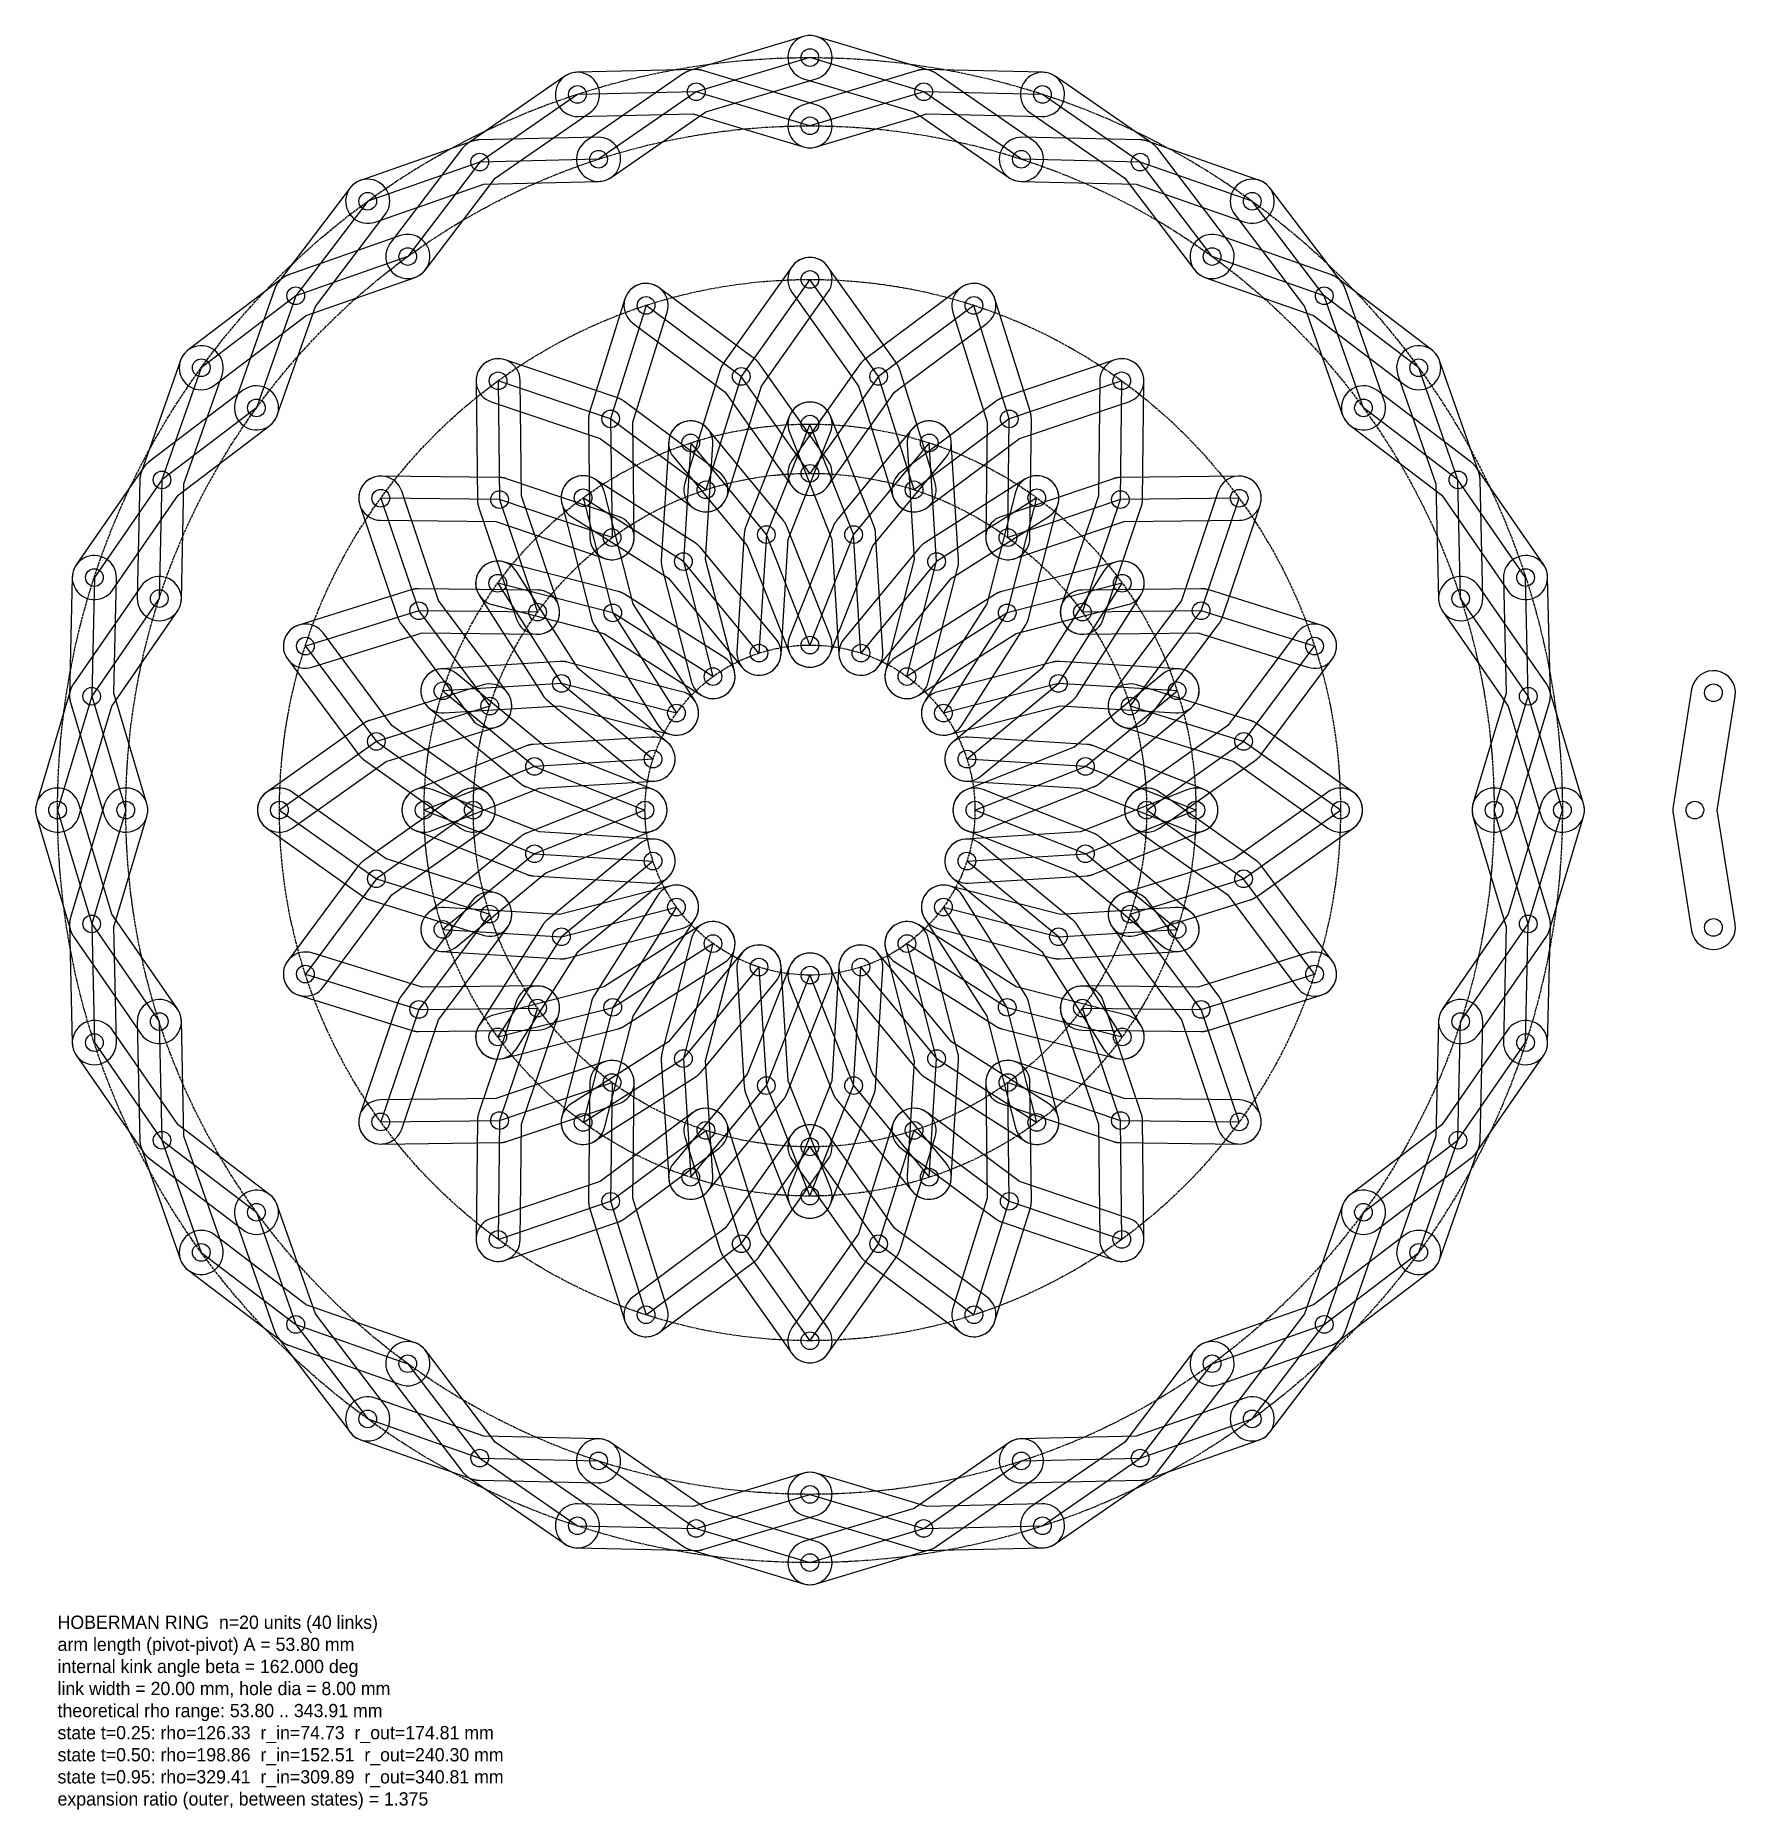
# Model space of a CAD drawing. Header units: millimetres. Extents: x -351 to 419, y -453 to 351.
import ezdxf

# ---------------------------------------------------------------- set-up
doc = ezdxf.new("R2010")
doc.units = ezdxf.units.MM
doc.linetypes.add('DASHED', pattern=[1.524, 1.27, -0.254])
for name, color, linetype in [('ANNOTATIONS', 7, 'Continuous'), ('LINK', 1, 'Continuous'), ('SKELETON_25', 8, 'Continuous'), ('SKELETON_50', 8, 'Continuous'), ('SKELETON_95', 8, 'Continuous'), ('STATE_25', 3, 'Continuous'), ('STATE_50', 5, 'Continuous'), ('STATE_95', 5, 'Continuous')]:
    doc.layers.add(name, color=color, linetype=linetype)

msp = doc.modelspace()

# ---------------------------------------------------------------- texts
at = {"layer": 'ANNOTATIONS'}
for s, p in [('HOBERMAN RING  n=20 units (40 links)', (-340.81, -370.81)), ('arm length (pivot-pivot) A = 53.80 mm', (-340.81, -380.81)), ('internal kink angle beta = 162.000 deg', (-340.81, -390.81)), ('link width = 20.00 mm, hole dia = 8.00 mm', (-340.81, -400.81)), ('theoretical rho range: 53.80 .. 343.91 mm', (-340.81, -410.81)), ('state t=0.25: rho=126.33  r_in=74.73  r_out=174.81 mm', (-340.81, -420.81)), ('state t=0.50: rho=198.86  r_in=152.51  r_out=240.30 mm', (-340.81, -430.81)), ('state t=0.95: rho=329.41  r_in=309.89  r_out=340.81 mm', (-340.81, -440.81)), ('expansion ratio (outer, between states) = 1.375', (-340.81, -450.81))]:
    msp.add_text(s, height=6, dxfattribs=at).set_placement(p)

# ---------------------------------------------------------------- linework, layer by layer
at = {"layer": 'LINK'}
for p, q in [((399.35, 54.7), (390.94, 1.56)), ((410.94, 0), (419.11, 51.57)), ((419.11, -51.57), (410.94, 0)), ((390.94, -1.56), (399.35, -54.7))]:
    msp.add_line(p, q, dxfattribs=at)
for centre in [(409.23, 53.14), (400.81, 0), (409.23, -53.14)]:
    msp.add_circle(centre, 4, dxfattribs=at)
for centre, start, end in [((409.23, 53.14), -9, 171), ((400.81, 0), 171, -171), ((409.23, -53.14), -171, 9)]:
    msp.add_arc(centre, 10, start, end, dxfattribs=at)
at = {"layer": 'SKELETON_25'}
for points in [[(0, 174.81), (-19.76, 124.77), (-23.09, 71.08)], [(23.09, 71.08), (19.76, 124.77), (0, 174.81)], [(-54.02, 166.26), (-57.35, 112.56), (-43.93, 60.46)], [(0, 74.73), (-19.76, 124.77), (-54.02, 166.26)], [(54.02, 166.26), (19.76, 124.77), (0, 74.73)], [(43.93, 60.46), (57.35, 112.56), (54.02, 166.26)], [(-23.09, 71.08), (-57.35, 112.56), (-102.75, 141.43)], [(-102.75, 141.43), (-89.33, 89.33), (-60.46, 43.93)], [(102.75, 141.43), (57.35, 112.56), (23.09, 71.08)], [(60.46, 43.93), (89.33, 89.33), (102.75, 141.43)], [(-43.93, 60.46), (-89.33, 89.33), (-141.43, 102.75)], [(-141.43, 102.75), (-112.56, 57.35), (-71.08, 23.09)], [(141.43, 102.75), (89.33, 89.33), (43.93, 60.46)], [(71.08, 23.09), (112.56, 57.35), (141.43, 102.75)], [(-60.46, 43.93), (-112.56, 57.35), (-166.26, 54.02)], [(166.26, 54.02), (112.56, 57.35), (60.46, 43.93)], [(-166.26, 54.02), (-124.77, 19.76), (-74.73, 0)], [(74.73, 0), (124.77, 19.76), (166.26, 54.02)], [(-71.08, 23.09), (-124.77, 19.76), (-174.81, 0)], [(174.81, 0), (124.77, 19.76), (71.08, 23.09)], [(-174.81, 0), (-124.77, -19.76), (-71.08, -23.09)], [(-74.73, 0), (-124.77, -19.76), (-166.26, -54.02)], [(71.08, -23.09), (124.77, -19.76), (174.81, 0)], [(166.26, -54.02), (124.77, -19.76), (74.73, 0)], [(-71.08, -23.09), (-112.56, -57.35), (-141.43, -102.75)], [(141.43, -102.75), (112.56, -57.35), (71.08, -23.09)], [(-166.26, -54.02), (-112.56, -57.35), (-60.46, -43.93)], [(-60.46, -43.93), (-89.33, -89.33), (-102.75, -141.43)], [(102.75, -141.43), (89.33, -89.33), (60.46, -43.93)], [(60.46, -43.93), (112.56, -57.35), (166.26, -54.02)], [(-141.43, -102.75), (-89.33, -89.33), (-43.93, -60.46)], [(-43.93, -60.46), (-57.35, -112.56), (-54.02, -166.26)], [(54.02, -166.26), (57.35, -112.56), (43.93, -60.46)], [(43.93, -60.46), (89.33, -89.33), (141.43, -102.75)], [(-102.75, -141.43), (-57.35, -112.56), (-23.09, -71.08)], [(-23.09, -71.08), (-19.76, -124.77), (0, -174.81)], [(0, -174.81), (19.76, -124.77), (23.09, -71.08)], [(23.09, -71.08), (57.35, -112.56), (102.75, -141.43)], [(-54.02, -166.26), (-19.76, -124.77), (0, -74.73)], [(0, -74.73), (19.76, -124.77), (54.02, -166.26)]]:
    msp.add_lwpolyline(points, dxfattribs=at)
at = {"layer": 'SKELETON_25', "linetype": 'DASHED'}
for radius in [174.81, 74.73]:
    msp.add_circle((0, 0), radius, dxfattribs=at)
at = {"layer": 'SKELETON_50'}
for points in [[(0, 240.3), (-31.11, 196.41), (-47.13, 145.05)], [(47.13, 145.05), (31.11, 196.41), (0, 240.3)], [(-74.26, 228.54), (-90.28, 177.18), (-89.65, 123.39)], [(0, 152.51), (-31.11, 196.41), (-74.26, 228.54)], [(74.26, 228.54), (31.11, 196.41), (0, 152.51)], [(89.65, 123.39), (90.28, 177.18), (74.26, 228.54)], [(-47.13, 145.05), (-90.28, 177.18), (-141.25, 194.41)], [(-141.25, 194.41), (-140.61, 140.61), (-123.39, 89.65)], [(141.25, 194.41), (90.28, 177.18), (47.13, 145.05)], [(123.39, 89.65), (140.61, 140.61), (141.25, 194.41)], [(-89.65, 123.39), (-140.61, 140.61), (-194.41, 141.25)], [(-194.41, 141.25), (-177.18, 90.28), (-145.05, 47.13)], [(194.41, 141.25), (140.61, 140.61), (89.65, 123.39)], [(145.05, 47.13), (177.18, 90.28), (194.41, 141.25)], [(-123.39, 89.65), (-177.18, 90.28), (-228.54, 74.26)], [(228.54, 74.26), (177.18, 90.28), (123.39, 89.65)], [(-228.54, 74.26), (-196.41, 31.11), (-152.51, 0)], [(152.51, 0), (196.41, 31.11), (228.54, 74.26)], [(-145.05, 47.13), (-196.41, 31.11), (-240.3, 0)], [(240.3, 0), (196.41, 31.11), (145.05, 47.13)], [(-240.3, 0), (-196.41, -31.11), (-145.05, -47.13)], [(-152.51, 0), (-196.41, -31.11), (-228.54, -74.26)], [(145.05, -47.13), (196.41, -31.11), (240.3, 0)], [(228.54, -74.26), (196.41, -31.11), (152.51, 0)], [(-145.05, -47.13), (-177.18, -90.28), (-194.41, -141.25)], [(194.41, -141.25), (177.18, -90.28), (145.05, -47.13)], [(-228.54, -74.26), (-177.18, -90.28), (-123.39, -89.65)], [(123.39, -89.65), (177.18, -90.28), (228.54, -74.26)], [(-123.39, -89.65), (-140.61, -140.61), (-141.25, -194.41)], [(141.25, -194.41), (140.61, -140.61), (123.39, -89.65)], [(-194.41, -141.25), (-140.61, -140.61), (-89.65, -123.39)], [(-89.65, -123.39), (-90.28, -177.18), (-74.26, -228.54)], [(74.26, -228.54), (90.28, -177.18), (89.65, -123.39)], [(89.65, -123.39), (140.61, -140.61), (194.41, -141.25)], [(-141.25, -194.41), (-90.28, -177.18), (-47.13, -145.05)], [(-74.26, -228.54), (-31.11, -196.41), (0, -152.51)], [(-47.13, -145.05), (-31.11, -196.41), (0, -240.3)], [(0, -240.3), (31.11, -196.41), (47.13, -145.05)], [(0, -152.51), (31.11, -196.41), (74.26, -228.54)], [(47.13, -145.05), (90.28, -177.18), (141.25, -194.41)]]:
    msp.add_lwpolyline(points, dxfattribs=at)
at = {"layer": 'SKELETON_50', "linetype": 'DASHED'}
for radius in [240.3, 152.51]:
    msp.add_circle((0, 0), radius, dxfattribs=at)
at = {"layer": 'SKELETON_95'}
for points in [[(0, 340.81), (-51.53, 325.35), (-95.76, 294.73)], [(95.76, 294.73), (51.53, 325.35), (0, 340.81)], [(-105.32, 324.13), (-149.55, 293.5), (-182.15, 250.71)], [(0, 309.89), (-51.53, 325.35), (-105.32, 324.13)], [(105.32, 324.13), (51.53, 325.35), (0, 309.89)], [(182.15, 250.71), (149.55, 293.5), (105.32, 324.13)], [(-95.76, 294.73), (-149.55, 293.5), (-200.32, 275.72)], [(200.32, 275.72), (149.55, 293.5), (95.76, 294.73)], [(-200.32, 275.72), (-232.93, 232.93), (-250.71, 182.15)], [(250.71, 182.15), (232.93, 232.93), (200.32, 275.72)], [(-182.15, 250.71), (-232.93, 232.93), (-275.72, 200.32)], [(275.72, 200.32), (232.93, 232.93), (182.15, 250.71)], [(-275.72, 200.32), (-293.5, 149.55), (-294.73, 95.76)], [(294.73, 95.76), (293.5, 149.55), (275.72, 200.32)], [(-250.71, 182.15), (-293.5, 149.55), (-324.13, 105.32)], [(324.13, 105.32), (293.5, 149.55), (250.71, 182.15)], [(-324.13, 105.32), (-325.35, 51.53), (-309.89, 0)], [(309.89, 0), (325.35, 51.53), (324.13, 105.32)], [(-294.73, 95.76), (-325.35, 51.53), (-340.81, 0)], [(340.81, 0), (325.35, 51.53), (294.73, 95.76)], [(-340.81, 0), (-325.35, -51.53), (-294.73, -95.76)], [(-309.89, 0), (-325.35, -51.53), (-324.13, -105.32)], [(294.73, -95.76), (325.35, -51.53), (340.81, 0)], [(324.13, -105.32), (325.35, -51.53), (309.89, 0)], [(-294.73, -95.76), (-293.5, -149.55), (-275.72, -200.32)], [(275.72, -200.32), (293.5, -149.55), (294.73, -95.76)], [(-324.13, -105.32), (-293.5, -149.55), (-250.71, -182.15)], [(250.71, -182.15), (293.5, -149.55), (324.13, -105.32)], [(-250.71, -182.15), (-232.93, -232.93), (-200.32, -275.72)], [(200.32, -275.72), (232.93, -232.93), (250.71, -182.15)], [(-275.72, -200.32), (-232.93, -232.93), (-182.15, -250.71)], [(182.15, -250.71), (232.93, -232.93), (275.72, -200.32)], [(-182.15, -250.71), (-149.55, -293.5), (-105.32, -324.13)], [(105.32, -324.13), (149.55, -293.5), (182.15, -250.71)], [(-200.32, -275.72), (-149.55, -293.5), (-95.76, -294.73)], [(95.76, -294.73), (149.55, -293.5), (200.32, -275.72)], [(-95.76, -294.73), (-51.53, -325.35), (0, -340.81)], [(0, -340.81), (51.53, -325.35), (95.76, -294.73)], [(-105.32, -324.13), (-51.53, -325.35), (0, -309.89)], [(0, -309.89), (51.53, -325.35), (105.32, -324.13)]]:
    msp.add_lwpolyline(points, dxfattribs=at)
at = {"layer": 'SKELETON_95', "linetype": 'DASHED'}
for radius in [340.81, 309.89]:
    msp.add_circle((0, 0), radius, dxfattribs=at)
at = {"layer": 'STATE_25'}
for points in [[(-9.88, 122.57), (9.3, 171.14), (9.7, 172.38), (9.93, 173.67), (10, 174.98), (9.89, 176.28), (9.62, 177.56), (9.17, 178.79), (8.58, 179.95), (7.83, 181.03), (6.95, 182), (5.96, 182.85), (4.86, 183.55), (3.67, 184.11), (2.43, 184.51), (1.14, 184.75), (-0.17, 184.81), (-1.47, 184.7), (-2.75, 184.43), (-3.98, 183.99), (-5.14, 183.39), (-6.22, 182.64), (-7.19, 181.77), (-8.03, 180.77), (-8.74, 179.67), (-9.3, 178.49), (-29.06, 128.45), (-29.11, 128.32), (-29.16, 128.2), (-29.2, 128.08), (-29.24, 127.95), (-29.28, 127.83), (-29.32, 127.71), (-29.36, 127.58), (-29.4, 127.45), (-29.43, 127.33), (-29.46, 127.2), (-29.49, 127.07), (-29.52, 126.95), (-29.55, 126.82), (-29.58, 126.69), (-29.6, 126.56), (-29.62, 126.43), (-29.64, 126.3), (-29.66, 126.17), (-29.68, 126.04), (-29.7, 125.91), (-29.71, 125.78), (-29.72, 125.65), (-29.73, 125.52), (-29.74, 125.39), (-33.07, 71.7), (-33.07, 70.39), (-32.9, 69.09), (-32.55, 67.83), (-32.05, 66.62), (-31.39, 65.49), (-30.59, 64.46), (-29.66, 63.54), (-28.62, 62.74), (-27.49, 62.09), (-26.28, 61.6), (-25.01, 61.26), (-23.71, 61.1), (-22.41, 61.1), (-21.11, 61.28), (-19.85, 61.62), (-18.64, 62.12), (-17.51, 62.78), (-16.47, 63.58), (-15.55, 64.51), (-14.76, 65.55), (-14.11, 66.68), (-13.61, 67.9), (-13.28, 69.16), (-13.11, 70.46)], [(9.88, 122.57), (13.11, 70.46), (13.28, 69.16), (13.61, 67.9), (14.11, 66.68), (14.76, 65.55), (15.55, 64.51), (16.47, 63.58), (17.51, 62.78), (18.64, 62.12), (19.85, 61.62), (21.11, 61.28), (22.41, 61.1), (23.71, 61.1), (25.01, 61.26), (26.28, 61.6), (27.49, 62.09), (28.62, 62.74), (29.66, 63.54), (30.59, 64.46), (31.39, 65.49), (32.05, 66.62), (32.55, 67.83), (32.9, 69.09), (33.07, 70.39), (33.07, 71.7), (29.74, 125.39), (29.73, 125.52), (29.72, 125.65), (29.71, 125.78), (29.7, 125.91), (29.68, 126.04), (29.66, 126.17), (29.64, 126.3), (29.62, 126.43), (29.6, 126.56), (29.58, 126.69), (29.55, 126.82), (29.52, 126.95), (29.49, 127.07), (29.46, 127.2), (29.43, 127.33), (29.4, 127.45), (29.36, 127.58), (29.32, 127.71), (29.28, 127.83), (29.24, 127.95), (29.2, 128.08), (29.16, 128.2), (29.11, 128.32), (29.06, 128.45), (9.3, 178.49), (8.74, 179.67), (8.03, 180.77), (7.19, 181.77), (6.22, 182.64), (5.14, 183.39), (3.98, 183.99), (2.75, 184.43), (1.47, 184.7), (0.17, 184.81), (-1.14, 184.75), (-2.43, 184.51), (-3.67, 184.11), (-4.86, 183.55), (-5.96, 182.85), (-6.95, 182), (-7.83, 181.03), (-8.58, 179.95), (-9.17, 178.79), (-9.62, 177.56), (-9.89, 176.28), (-10, 174.98), (-9.93, 173.67), (-9.7, 172.38), (-9.3, 171.14)], [(-47.27, 113.52), (-44.04, 165.64), (-44.04, 166.94), (-44.22, 168.24), (-44.56, 169.5), (-45.07, 170.71), (-45.72, 171.84), (-46.52, 172.88), (-47.45, 173.8), (-48.49, 174.59), (-49.63, 175.24), (-50.84, 175.74), (-52.1, 176.07), (-53.4, 176.24), (-54.71, 176.23), (-56, 176.06), (-57.27, 175.71), (-58.47, 175.21), (-59.6, 174.55), (-60.64, 173.75), (-61.56, 172.82), (-62.35, 171.78), (-63, 170.65), (-63.5, 169.44), (-63.83, 168.17), (-64, 166.88), (-67.33, 113.18), (-67.34, 113.05), (-67.35, 112.92), (-67.35, 112.79), (-67.35, 112.66), (-67.35, 112.52), (-67.35, 112.39), (-67.35, 112.26), (-67.34, 112.13), (-67.34, 112), (-67.33, 111.87), (-67.32, 111.74), (-67.31, 111.61), (-67.29, 111.48), (-67.28, 111.35), (-67.26, 111.22), (-67.24, 111.09), (-67.22, 110.96), (-67.2, 110.83), (-67.18, 110.7), (-67.15, 110.57), (-67.13, 110.45), (-67.1, 110.32), (-67.07, 110.19), (-67.04, 110.06), (-53.61, 57.97), (-53.2, 56.72), (-52.64, 55.54), (-51.92, 54.45), (-51.07, 53.46), (-50.09, 52.59), (-49.01, 51.85), (-47.84, 51.26), (-46.61, 50.83), (-45.33, 50.56), (-44.02, 50.46), (-42.72, 50.53), (-41.43, 50.78), (-40.19, 51.19), (-39.01, 51.75), (-37.92, 52.47), (-36.92, 53.32), (-36.05, 54.3), (-35.32, 55.38), (-34.73, 56.55), (-34.29, 57.78), (-34.03, 59.06), (-33.93, 60.37), (-34, 61.67), (-34.24, 62.96)], [(-28.48, 119.63), (-9.3, 71.06), (-8.74, 69.88), (-8.03, 68.78), (-7.19, 67.78), (-6.22, 66.9), (-5.14, 66.16), (-3.98, 65.56), (-2.75, 65.12), (-1.47, 64.84), (-0.17, 64.74), (1.14, 64.8), (2.43, 65.03), (3.67, 65.43), (4.86, 65.99), (5.96, 66.7), (6.95, 67.55), (7.83, 68.52), (8.58, 69.59), (9.17, 70.75), (9.62, 71.99), (9.89, 73.26), (10, 74.57), (9.93, 75.88), (9.7, 77.16), (9.3, 78.41), (-10.46, 128.45), (-10.51, 128.57), (-10.56, 128.69), (-10.61, 128.81), (-10.67, 128.93), (-10.72, 129.05), (-10.78, 129.16), (-10.84, 129.28), (-10.9, 129.4), (-10.96, 129.51), (-11.02, 129.63), (-11.08, 129.74), (-11.15, 129.86), (-11.22, 129.97), (-11.29, 130.08), (-11.36, 130.19), (-11.43, 130.3), (-11.5, 130.41), (-11.58, 130.52), (-11.65, 130.62), (-11.73, 130.73), (-11.81, 130.83), (-11.89, 130.94), (-11.97, 131.04), (-12.05, 131.14), (-46.31, 172.62), (-47.21, 173.58), (-48.22, 174.4), (-49.33, 175.09), (-50.53, 175.63), (-51.78, 176), (-53.07, 176.21), (-54.38, 176.25), (-55.68, 176.12), (-56.95, 175.82), (-58.17, 175.35), (-59.33, 174.73), (-60.39, 173.97), (-61.34, 173.07), (-62.17, 172.06), (-62.85, 170.94), (-63.39, 169.75), (-63.77, 168.5), (-63.97, 167.21), (-64.01, 165.9), (-63.88, 164.6), (-63.58, 163.32), (-63.12, 162.1), (-62.5, 160.95), (-61.73, 159.89)], [(28.48, 119.63), (61.73, 159.89), (62.5, 160.95), (63.12, 162.1), (63.58, 163.32), (63.88, 164.6), (64.01, 165.9), (63.97, 167.21), (63.77, 168.5), (63.39, 169.75), (62.85, 170.94), (62.17, 172.06), (61.34, 173.07), (60.39, 173.97), (59.33, 174.73), (58.17, 175.35), (56.95, 175.82), (55.68, 176.12), (54.38, 176.25), (53.07, 176.21), (51.78, 176), (50.53, 175.63), (49.33, 175.09), (48.22, 174.4), (47.21, 173.58), (46.31, 172.62), (12.05, 131.14), (11.97, 131.04), (11.89, 130.94), (11.81, 130.83), (11.73, 130.73), (11.65, 130.62), (11.58, 130.52), (11.5, 130.41), (11.43, 130.3), (11.36, 130.19), (11.29, 130.08), (11.22, 129.97), (11.15, 129.86), (11.08, 129.74), (11.02, 129.63), (10.96, 129.51), (10.9, 129.4), (10.84, 129.28), (10.78, 129.16), (10.72, 129.05), (10.67, 128.93), (10.61, 128.81), (10.56, 128.69), (10.51, 128.57), (10.46, 128.45), (-9.3, 78.41), (-9.7, 77.16), (-9.93, 75.88), (-10, 74.57), (-9.89, 73.26), (-9.62, 71.99), (-9.17, 70.75), (-8.58, 69.59), (-7.83, 68.52), (-6.95, 67.55), (-5.96, 66.7), (-4.86, 65.99), (-3.67, 65.43), (-2.43, 65.03), (-1.14, 64.8), (0.17, 64.74), (1.47, 64.84), (2.75, 65.12), (3.98, 65.56), (5.14, 66.16), (6.22, 66.9), (7.19, 67.78), (8.03, 68.78), (8.74, 69.88), (9.3, 71.06)], [(47.27, 113.52), (34.24, 62.96), (34, 61.67), (33.93, 60.37), (34.03, 59.06), (34.29, 57.78), (34.73, 56.55), (35.32, 55.38), (36.05, 54.3), (36.92, 53.32), (37.92, 52.47), (39.01, 51.75), (40.19, 51.19), (41.43, 50.78), (42.72, 50.53), (44.02, 50.46), (45.33, 50.56), (46.61, 50.83), (47.84, 51.26), (49.01, 51.85), (50.09, 52.59), (51.07, 53.46), (51.92, 54.45), (52.64, 55.54), (53.2, 56.72), (53.61, 57.97), (67.04, 110.06), (67.07, 110.19), (67.1, 110.32), (67.13, 110.45), (67.15, 110.57), (67.18, 110.7), (67.2, 110.83), (67.22, 110.96), (67.24, 111.09), (67.26, 111.22), (67.28, 111.35), (67.29, 111.48), (67.31, 111.61), (67.32, 111.74), (67.33, 111.87), (67.34, 112), (67.34, 112.13), (67.35, 112.26), (67.35, 112.39), (67.35, 112.52), (67.35, 112.66), (67.35, 112.79), (67.35, 112.92), (67.34, 113.05), (67.33, 113.18), (64, 166.88), (63.83, 168.17), (63.5, 169.44), (63, 170.65), (62.35, 171.78), (61.56, 172.82), (60.64, 173.75), (59.6, 174.55), (58.47, 175.21), (57.27, 175.71), (56, 176.06), (54.71, 176.23), (53.4, 176.24), (52.1, 176.07), (50.84, 175.74), (49.63, 175.24), (48.49, 174.59), (47.45, 173.8), (46.52, 172.88), (45.72, 171.84), (45.07, 170.71), (44.56, 169.5), (44.22, 168.24), (44.04, 166.94), (44.04, 165.64)], [(-80.04, 93.36), (-93.07, 143.92), (-93.48, 145.16), (-94.04, 146.34), (-94.76, 147.44), (-95.61, 148.43), (-96.59, 149.3), (-97.67, 150.04), (-98.84, 150.63), (-100.07, 151.06), (-101.35, 151.33), (-102.66, 151.43), (-103.96, 151.35), (-105.25, 151.11), (-106.49, 150.7), (-107.67, 150.13), (-108.76, 149.42), (-109.75, 148.56), (-110.63, 147.59), (-111.36, 146.51), (-111.95, 145.34), (-112.39, 144.11), (-112.65, 142.83), (-112.75, 141.52), (-112.68, 140.22), (-112.44, 138.93), (-99.01, 86.83), (-98.98, 86.71), (-98.94, 86.58), (-98.91, 86.45), (-98.87, 86.33), (-98.83, 86.2), (-98.79, 86.08), (-98.74, 85.96), (-98.7, 85.83), (-98.65, 85.71), (-98.6, 85.59), (-98.55, 85.47), (-98.5, 85.35), (-98.45, 85.23), (-98.39, 85.11), (-98.34, 84.99), (-98.28, 84.87), (-98.22, 84.76), (-98.16, 84.64), (-98.1, 84.53), (-98.04, 84.41), (-97.97, 84.3), (-97.9, 84.18), (-97.84, 84.07), (-97.77, 83.96), (-68.9, 38.56), (-68.13, 37.51), (-67.22, 36.56), (-66.2, 35.74), (-65.09, 35.06), (-63.89, 34.53), (-62.63, 34.17), (-61.34, 33.97), (-60.03, 33.94), (-58.73, 34.08), (-57.46, 34.39), (-56.24, 34.86), (-55.1, 35.49), (-54.04, 36.26), (-53.09, 37.17), (-52.27, 38.18), (-51.6, 39.3), (-51.07, 40.5), (-50.7, 41.75), (-50.5, 43.05), (-50.47, 44.36), (-50.61, 45.66), (-50.92, 46.93), (-51.39, 48.15), (-52.02, 49.29)], [(-64.05, 104.97), (-30.8, 64.71), (-29.91, 63.76), (-28.89, 62.93), (-27.78, 62.24), (-26.59, 61.71), (-25.34, 61.33), (-24.04, 61.12), (-22.74, 61.08), (-21.43, 61.22), (-20.16, 61.52), (-18.94, 61.98), (-17.79, 62.6), (-16.73, 63.37), (-15.77, 64.26), (-14.95, 65.28), (-14.26, 66.39), (-13.72, 67.58), (-13.35, 68.84), (-13.14, 70.13), (-13.1, 71.43), (-13.23, 72.74), (-13.53, 74.01), (-14, 75.23), (-14.62, 76.38), (-15.38, 77.44), (-49.64, 118.93), (-49.73, 119.03), (-49.81, 119.13), (-49.9, 119.22), (-49.99, 119.32), (-50.07, 119.42), (-50.16, 119.51), (-50.26, 119.61), (-50.35, 119.7), (-50.44, 119.79), (-50.54, 119.88), (-50.63, 119.97), (-50.73, 120.05), (-50.83, 120.14), (-50.93, 120.23), (-51.03, 120.31), (-51.13, 120.39), (-51.24, 120.47), (-51.34, 120.55), (-51.45, 120.63), (-51.55, 120.71), (-51.66, 120.78), (-51.77, 120.85), (-51.88, 120.93), (-51.99, 121), (-97.39, 149.86), (-98.53, 150.49), (-99.75, 150.97), (-101.02, 151.28), (-102.32, 151.42), (-103.63, 151.39), (-104.93, 151.19), (-106.18, 150.82), (-107.38, 150.29), (-108.5, 149.61), (-109.51, 148.79), (-110.42, 147.85), (-111.19, 146.79), (-111.82, 145.64), (-112.29, 144.42), (-112.6, 143.15), (-112.74, 141.85), (-112.71, 140.55), (-112.51, 139.25), (-112.15, 138), (-111.62, 136.8), (-110.94, 135.68), (-110.12, 134.66), (-109.17, 133.76), (-108.12, 132.99)], [(64.05, 104.97), (108.12, 132.99), (109.17, 133.76), (110.12, 134.66), (110.94, 135.68), (111.62, 136.8), (112.15, 138), (112.51, 139.25), (112.71, 140.55), (112.74, 141.85), (112.6, 143.15), (112.29, 144.42), (111.82, 145.64), (111.19, 146.79), (110.42, 147.85), (109.51, 148.79), (108.5, 149.61), (107.38, 150.29), (106.18, 150.82), (104.93, 151.19), (103.63, 151.39), (102.32, 151.42), (101.02, 151.28), (99.75, 150.97), (98.53, 150.49), (97.39, 149.86), (51.99, 121), (51.88, 120.93), (51.77, 120.85), (51.66, 120.78), (51.55, 120.71), (51.45, 120.63), (51.34, 120.55), (51.24, 120.47), (51.13, 120.39), (51.03, 120.31), (50.93, 120.23), (50.83, 120.14), (50.73, 120.05), (50.63, 119.97), (50.54, 119.88), (50.44, 119.79), (50.35, 119.7), (50.26, 119.61), (50.16, 119.51), (50.07, 119.42), (49.99, 119.32), (49.9, 119.22), (49.81, 119.13), (49.73, 119.03), (49.64, 118.93), (15.38, 77.44), (14.62, 76.38), (14, 75.23), (13.53, 74.01), (13.23, 72.74), (13.1, 71.43), (13.14, 70.13), (13.35, 68.84), (13.72, 67.58), (14.26, 66.39), (14.95, 65.28), (15.77, 64.26), (16.73, 63.37), (17.79, 62.6), (18.94, 61.98), (20.16, 61.52), (21.43, 61.22), (22.74, 61.08), (24.04, 61.12), (25.34, 61.33), (26.59, 61.71), (27.78, 62.24), (28.89, 62.93), (29.91, 63.76), (30.8, 64.71)], [(80.04, 93.36), (52.02, 49.29), (51.39, 48.15), (50.92, 46.93), (50.61, 45.66), (50.47, 44.36), (50.5, 43.05), (50.7, 41.75), (51.07, 40.5), (51.6, 39.3), (52.27, 38.18), (53.09, 37.17), (54.04, 36.26), (55.1, 35.49), (56.24, 34.86), (57.46, 34.39), (58.73, 34.08), (60.03, 33.94), (61.34, 33.97), (62.63, 34.17), (63.89, 34.53), (65.09, 35.06), (66.2, 35.74), (67.22, 36.56), (68.13, 37.51), (68.9, 38.56), (97.77, 83.96), (97.84, 84.07), (97.9, 84.18), (97.97, 84.3), (98.04, 84.41), (98.1, 84.53), (98.16, 84.64), (98.22, 84.76), (98.28, 84.87), (98.34, 84.99), (98.39, 85.11), (98.45, 85.23), (98.5, 85.35), (98.55, 85.47), (98.6, 85.59), (98.65, 85.71), (98.7, 85.83), (98.74, 85.96), (98.79, 86.08), (98.83, 86.2), (98.87, 86.33), (98.91, 86.45), (98.94, 86.58), (98.98, 86.71), (99.01, 86.83), (112.44, 138.93), (112.68, 140.22), (112.75, 141.52), (112.65, 142.83), (112.39, 144.11), (111.95, 145.34), (111.36, 146.51), (110.63, 147.59), (109.75, 148.56), (108.76, 149.42), (107.67, 150.13), (106.49, 150.7), (105.25, 151.11), (103.96, 151.35), (102.66, 151.43), (101.35, 151.33), (100.07, 151.06), (98.84, 150.63), (97.67, 150.04), (96.59, 149.3), (95.61, 148.43), (94.76, 147.44), (94.04, 146.34), (93.48, 145.16), (93.07, 143.92)], [(-93.36, 80.04), (-49.29, 52.02), (-48.15, 51.39), (-46.93, 50.92), (-45.66, 50.61), (-44.36, 50.47), (-43.05, 50.5), (-41.75, 50.7), (-40.5, 51.07), (-39.3, 51.6), (-38.18, 52.27), (-37.17, 53.09), (-36.26, 54.04), (-35.49, 55.1), (-34.86, 56.24), (-34.39, 57.46), (-34.08, 58.73), (-33.94, 60.03), (-33.97, 61.34), (-34.17, 62.63), (-34.53, 63.89), (-35.06, 65.09), (-35.74, 66.2), (-36.56, 67.22), (-37.51, 68.13), (-38.56, 68.9), (-83.96, 97.77), (-84.07, 97.84), (-84.18, 97.9), (-84.3, 97.97), (-84.41, 98.04), (-84.53, 98.1), (-84.64, 98.16), (-84.76, 98.22), (-84.87, 98.28), (-84.99, 98.34), (-85.11, 98.39), (-85.23, 98.45), (-85.35, 98.5), (-85.47, 98.55), (-85.59, 98.6), (-85.71, 98.65), (-85.83, 98.7), (-85.96, 98.74), (-86.08, 98.79), (-86.2, 98.83), (-86.33, 98.87), (-86.45, 98.91), (-86.58, 98.94), (-86.71, 98.98), (-86.83, 99.01), (-138.93, 112.44), (-140.22, 112.68), (-141.52, 112.75), (-142.83, 112.65), (-144.11, 112.39), (-145.34, 111.95), (-146.51, 111.36), (-147.59, 110.63), (-148.56, 109.75), (-149.42, 108.76), (-150.13, 107.67), (-150.7, 106.49), (-151.11, 105.25), (-151.35, 103.96), (-151.43, 102.66), (-151.33, 101.35), (-151.06, 100.07), (-150.63, 98.84), (-150.04, 97.67), (-149.3, 96.59), (-148.43, 95.61), (-147.44, 94.76), (-146.34, 94.04), (-145.16, 93.48), (-143.92, 93.07)], [(-104.97, 64.05), (-132.99, 108.12), (-133.76, 109.17), (-134.66, 110.12), (-135.68, 110.94), (-136.8, 111.62), (-138, 112.15), (-139.25, 112.51), (-140.55, 112.71), (-141.85, 112.74), (-143.15, 112.6), (-144.42, 112.29), (-145.64, 111.82), (-146.79, 111.19), (-147.85, 110.42), (-148.79, 109.51), (-149.61, 108.5), (-150.29, 107.38), (-150.82, 106.18), (-151.19, 104.93), (-151.39, 103.63), (-151.42, 102.32), (-151.28, 101.02), (-150.97, 99.75), (-150.49, 98.53), (-149.86, 97.39), (-121, 51.99), (-120.93, 51.88), (-120.85, 51.77), (-120.78, 51.66), (-120.71, 51.55), (-120.63, 51.45), (-120.55, 51.34), (-120.47, 51.24), (-120.39, 51.13), (-120.31, 51.03), (-120.23, 50.93), (-120.14, 50.83), (-120.05, 50.73), (-119.97, 50.63), (-119.88, 50.54), (-119.79, 50.44), (-119.7, 50.35), (-119.61, 50.26), (-119.51, 50.16), (-119.42, 50.07), (-119.32, 49.99), (-119.22, 49.9), (-119.13, 49.81), (-119.03, 49.73), (-118.93, 49.64), (-77.44, 15.38), (-76.38, 14.62), (-75.23, 14), (-74.01, 13.53), (-72.74, 13.23), (-71.43, 13.1), (-70.13, 13.14), (-68.84, 13.35), (-67.58, 13.72), (-66.39, 14.26), (-65.28, 14.95), (-64.26, 15.77), (-63.37, 16.73), (-62.6, 17.79), (-61.98, 18.94), (-61.52, 20.16), (-61.22, 21.43), (-61.08, 22.74), (-61.12, 24.04), (-61.33, 25.34), (-61.71, 26.59), (-62.24, 27.78), (-62.93, 28.89), (-63.76, 29.91), (-64.71, 30.8)], [(93.36, 80.04), (143.92, 93.07), (145.16, 93.48), (146.34, 94.04), (147.44, 94.76), (148.43, 95.61), (149.3, 96.59), (150.04, 97.67), (150.63, 98.84), (151.06, 100.07), (151.33, 101.35), (151.43, 102.66), (151.35, 103.96), (151.11, 105.25), (150.7, 106.49), (150.13, 107.67), (149.42, 108.76), (148.56, 109.75), (147.59, 110.63), (146.51, 111.36), (145.34, 111.95), (144.11, 112.39), (142.83, 112.65), (141.52, 112.75), (140.22, 112.68), (138.93, 112.44), (86.83, 99.01), (86.71, 98.98), (86.58, 98.94), (86.45, 98.91), (86.33, 98.87), (86.2, 98.83), (86.08, 98.79), (85.96, 98.74), (85.83, 98.7), (85.71, 98.65), (85.59, 98.6), (85.47, 98.55), (85.35, 98.5), (85.23, 98.45), (85.11, 98.39), (84.99, 98.34), (84.87, 98.28), (84.76, 98.22), (84.64, 98.16), (84.53, 98.1), (84.41, 98.04), (84.3, 97.97), (84.18, 97.9), (84.07, 97.84), (83.96, 97.77), (38.56, 68.9), (37.51, 68.13), (36.56, 67.22), (35.74, 66.2), (35.06, 65.09), (34.53, 63.89), (34.17, 62.63), (33.97, 61.34), (33.94, 60.03), (34.08, 58.73), (34.39, 57.46), (34.86, 56.24), (35.49, 55.1), (36.26, 54.04), (37.17, 53.09), (38.18, 52.27), (39.3, 51.6), (40.5, 51.07), (41.75, 50.7), (43.05, 50.5), (44.36, 50.47), (45.66, 50.61), (46.93, 50.92), (48.15, 51.39), (49.29, 52.02)], [(104.97, 64.05), (64.71, 30.8), (63.76, 29.91), (62.93, 28.89), (62.24, 27.78), (61.71, 26.59), (61.33, 25.34), (61.12, 24.04), (61.08, 22.74), (61.22, 21.43), (61.52, 20.16), (61.98, 18.94), (62.6, 17.79), (63.37, 16.73), (64.26, 15.77), (65.28, 14.95), (66.39, 14.26), (67.58, 13.72), (68.84, 13.35), (70.13, 13.14), (71.43, 13.1), (72.74, 13.23), (74.01, 13.53), (75.23, 14), (76.38, 14.62), (77.44, 15.38), (118.93, 49.64), (119.03, 49.73), (119.13, 49.81), (119.22, 49.9), (119.32, 49.99), (119.42, 50.07), (119.51, 50.16), (119.61, 50.26), (119.7, 50.35), (119.79, 50.44), (119.88, 50.54), (119.97, 50.63), (120.05, 50.73), (120.14, 50.83), (120.23, 50.93), (120.31, 51.03), (120.39, 51.13), (120.47, 51.24), (120.55, 51.34), (120.63, 51.45), (120.71, 51.55), (120.78, 51.66), (120.85, 51.77), (120.93, 51.88), (121, 51.99), (149.86, 97.39), (150.49, 98.53), (150.97, 99.75), (151.28, 101.02), (151.42, 102.32), (151.39, 103.63), (151.19, 104.93), (150.82, 106.18), (150.29, 107.38), (149.61, 108.5), (148.79, 109.51), (147.85, 110.42), (146.79, 111.19), (145.64, 111.82), (144.42, 112.29), (143.15, 112.6), (141.85, 112.74), (140.55, 112.71), (139.25, 112.51), (138, 112.15), (136.8, 111.62), (135.68, 110.94), (134.66, 110.12), (133.76, 109.17), (132.99, 108.12)], [(-113.52, 47.27), (-62.96, 34.24), (-61.67, 34), (-60.37, 33.93), (-59.06, 34.03), (-57.78, 34.29), (-56.55, 34.73), (-55.38, 35.32), (-54.3, 36.05), (-53.32, 36.92), (-52.47, 37.92), (-51.75, 39.01), (-51.19, 40.19), (-50.78, 41.43), (-50.53, 42.72), (-50.46, 44.02), (-50.56, 45.33), (-50.83, 46.61), (-51.26, 47.84), (-51.85, 49.01), (-52.59, 50.09), (-53.46, 51.07), (-54.45, 51.92), (-55.54, 52.64), (-56.72, 53.2), (-57.97, 53.61), (-110.06, 67.04), (-110.19, 67.07), (-110.32, 67.1), (-110.45, 67.13), (-110.57, 67.15), (-110.7, 67.18), (-110.83, 67.2), (-110.96, 67.22), (-111.09, 67.24), (-111.22, 67.26), (-111.35, 67.28), (-111.48, 67.29), (-111.61, 67.31), (-111.74, 67.32), (-111.87, 67.33), (-112, 67.34), (-112.13, 67.34), (-112.26, 67.35), (-112.39, 67.35), (-112.52, 67.35), (-112.66, 67.35), (-112.79, 67.35), (-112.92, 67.35), (-113.05, 67.34), (-113.18, 67.33), (-166.88, 64), (-168.17, 63.83), (-169.44, 63.5), (-170.65, 63), (-171.78, 62.35), (-172.82, 61.56), (-173.75, 60.64), (-174.55, 59.6), (-175.21, 58.47), (-175.71, 57.27), (-176.06, 56), (-176.23, 54.71), (-176.24, 53.4), (-176.07, 52.1), (-175.74, 50.84), (-175.24, 49.63), (-174.59, 48.49), (-173.8, 47.45), (-172.88, 46.52), (-171.84, 45.72), (-170.71, 45.07), (-169.5, 44.56), (-168.24, 44.22), (-166.94, 44.04), (-165.64, 44.04)], [(113.52, 47.27), (165.64, 44.04), (166.94, 44.04), (168.24, 44.22), (169.5, 44.56), (170.71, 45.07), (171.84, 45.72), (172.88, 46.52), (173.8, 47.45), (174.59, 48.49), (175.24, 49.63), (175.74, 50.84), (176.07, 52.1), (176.24, 53.4), (176.23, 54.71), (176.06, 56), (175.71, 57.27), (175.21, 58.47), (174.55, 59.6), (173.75, 60.64), (172.82, 61.56), (171.78, 62.35), (170.65, 63), (169.44, 63.5), (168.17, 63.83), (166.88, 64), (113.18, 67.33), (113.05, 67.34), (112.92, 67.35), (112.79, 67.35), (112.66, 67.35), (112.52, 67.35), (112.39, 67.35), (112.26, 67.35), (112.13, 67.34), (112, 67.34), (111.87, 67.33), (111.74, 67.32), (111.61, 67.31), (111.48, 67.29), (111.35, 67.28), (111.22, 67.26), (111.09, 67.24), (110.96, 67.22), (110.83, 67.2), (110.7, 67.18), (110.57, 67.15), (110.45, 67.13), (110.32, 67.1), (110.19, 67.07), (110.06, 67.04), (57.97, 53.61), (56.72, 53.2), (55.54, 52.64), (54.45, 51.92), (53.46, 51.07), (52.59, 50.09), (51.85, 49.01), (51.26, 47.84), (50.83, 46.61), (50.56, 45.33), (50.46, 44.02), (50.53, 42.72), (50.78, 41.43), (51.19, 40.19), (51.75, 39.01), (52.47, 37.92), (53.32, 36.92), (54.3, 36.05), (55.38, 35.32), (56.55, 34.73), (57.78, 34.29), (59.06, 34.03), (60.37, 33.93), (61.67, 34), (62.96, 34.24)], [(-119.63, 28.48), (-159.89, 61.73), (-160.95, 62.5), (-162.1, 63.12), (-163.32, 63.58), (-164.6, 63.88), (-165.9, 64.01), (-167.21, 63.97), (-168.5, 63.77), (-169.75, 63.39), (-170.94, 62.85), (-172.06, 62.17), (-173.07, 61.34), (-173.97, 60.39), (-174.73, 59.33), (-175.35, 58.17), (-175.82, 56.95), (-176.12, 55.68), (-176.25, 54.38), (-176.21, 53.07), (-176, 51.78), (-175.63, 50.53), (-175.09, 49.33), (-174.4, 48.22), (-173.58, 47.21), (-172.62, 46.31), (-131.14, 12.05), (-131.04, 11.97), (-130.94, 11.89), (-130.83, 11.81), (-130.73, 11.73), (-130.62, 11.65), (-130.52, 11.58), (-130.41, 11.5), (-130.3, 11.43), (-130.19, 11.36), (-130.08, 11.29), (-129.97, 11.22), (-129.86, 11.15), (-129.74, 11.08), (-129.63, 11.02), (-129.51, 10.96), (-129.4, 10.9), (-129.28, 10.84), (-129.16, 10.78), (-129.05, 10.72), (-128.93, 10.67), (-128.81, 10.61), (-128.69, 10.56), (-128.57, 10.51), (-128.45, 10.46), (-78.41, -9.3), (-77.16, -9.7), (-75.88, -9.93), (-74.57, -10), (-73.26, -9.89), (-71.99, -9.62), (-70.75, -9.17), (-69.59, -8.58), (-68.52, -7.83), (-67.55, -6.95), (-66.7, -5.96), (-65.99, -4.86), (-65.43, -3.67), (-65.03, -2.43), (-64.8, -1.14), (-64.74, 0.17), (-64.84, 1.47), (-65.12, 2.75), (-65.56, 3.98), (-66.16, 5.14), (-66.9, 6.22), (-67.78, 7.19), (-68.78, 8.03), (-69.88, 8.74), (-71.06, 9.3)], [(119.63, 28.48), (71.06, 9.3), (69.88, 8.74), (68.78, 8.03), (67.78, 7.19), (66.9, 6.22), (66.16, 5.14), (65.56, 3.98), (65.12, 2.75), (64.84, 1.47), (64.74, 0.17), (64.8, -1.14), (65.03, -2.43), (65.43, -3.67), (65.99, -4.86), (66.7, -5.96), (67.55, -6.95), (68.52, -7.83), (69.59, -8.58), (70.75, -9.17), (71.99, -9.62), (73.26, -9.89), (74.57, -10), (75.88, -9.93), (77.16, -9.7), (78.41, -9.3), (128.45, 10.46), (128.57, 10.51), (128.69, 10.56), (128.81, 10.61), (128.93, 10.67), (129.05, 10.72), (129.16, 10.78), (129.28, 10.84), (129.4, 10.9), (129.51, 10.96), (129.63, 11.02), (129.74, 11.08), (129.86, 11.15), (129.97, 11.22), (130.08, 11.29), (130.19, 11.36), (130.3, 11.43), (130.41, 11.5), (130.52, 11.58), (130.62, 11.65), (130.73, 11.73), (130.83, 11.81), (130.94, 11.89), (131.04, 11.97), (131.14, 12.05), (172.62, 46.31), (173.58, 47.21), (174.4, 48.22), (175.09, 49.33), (175.63, 50.53), (176, 51.78), (176.21, 53.07), (176.25, 54.38), (176.12, 55.68), (175.82, 56.95), (175.35, 58.17), (174.73, 59.33), (173.97, 60.39), (173.07, 61.34), (172.06, 62.17), (170.94, 62.85), (169.75, 63.39), (168.5, 63.77), (167.21, 63.97), (165.9, 64.01), (164.6, 63.88), (163.32, 63.58), (162.1, 63.12), (160.95, 62.5), (159.89, 61.73)], [(-122.57, 9.88), (-70.46, 13.11), (-69.16, 13.28), (-67.9, 13.61), (-66.68, 14.11), (-65.55, 14.76), (-64.51, 15.55), (-63.58, 16.47), (-62.78, 17.51), (-62.12, 18.64), (-61.62, 19.85), (-61.28, 21.11), (-61.1, 22.41), (-61.1, 23.71), (-61.26, 25.01), (-61.6, 26.28), (-62.09, 27.49), (-62.74, 28.62), (-63.54, 29.66), (-64.46, 30.59), (-65.49, 31.39), (-66.62, 32.05), (-67.83, 32.55), (-69.09, 32.9), (-70.39, 33.07), (-71.7, 33.07), (-125.39, 29.74), (-125.52, 29.73), (-125.65, 29.72), (-125.78, 29.71), (-125.91, 29.7), (-126.04, 29.68), (-126.17, 29.66), (-126.3, 29.64), (-126.43, 29.62), (-126.56, 29.6), (-126.69, 29.58), (-126.82, 29.55), (-126.95, 29.52), (-127.07, 29.49), (-127.2, 29.46), (-127.33, 29.43), (-127.45, 29.4), (-127.58, 29.36), (-127.71, 29.32), (-127.83, 29.28), (-127.95, 29.24), (-128.08, 29.2), (-128.2, 29.16), (-128.32, 29.11), (-128.45, 29.06), (-178.49, 9.3), (-179.67, 8.74), (-180.77, 8.03), (-181.77, 7.19), (-182.64, 6.22), (-183.39, 5.14), (-183.99, 3.98), (-184.43, 2.75), (-184.7, 1.47), (-184.81, 0.17), (-184.75, -1.14), (-184.51, -2.43), (-184.11, -3.67), (-183.55, -4.86), (-182.85, -5.96), (-182, -6.95), (-181.03, -7.83), (-179.95, -8.58), (-178.79, -9.17), (-177.56, -9.62), (-176.28, -9.89), (-174.98, -10), (-173.67, -9.93), (-172.38, -9.7), (-171.14, -9.3)], [(122.57, 9.88), (171.14, -9.3), (172.38, -9.7), (173.67, -9.93), (174.98, -10), (176.28, -9.89), (177.56, -9.62), (178.79, -9.17), (179.95, -8.58), (181.03, -7.83), (182, -6.95), (182.85, -5.96), (183.55, -4.86), (184.11, -3.67), (184.51, -2.43), (184.75, -1.14), (184.81, 0.17), (184.7, 1.47), (184.43, 2.75), (183.99, 3.98), (183.39, 5.14), (182.64, 6.22), (181.77, 7.19), (180.77, 8.03), (179.67, 8.74), (178.49, 9.3), (128.45, 29.06), (128.32, 29.11), (128.2, 29.16), (128.08, 29.2), (127.95, 29.24), (127.83, 29.28), (127.71, 29.32), (127.58, 29.36), (127.45, 29.4), (127.33, 29.43), (127.2, 29.46), (127.07, 29.49), (126.95, 29.52), (126.82, 29.55), (126.69, 29.58), (126.56, 29.6), (126.43, 29.62), (126.3, 29.64), (126.17, 29.66), (126.04, 29.68), (125.91, 29.7), (125.78, 29.71), (125.65, 29.72), (125.52, 29.73), (125.39, 29.74), (71.7, 33.07), (70.39, 33.07), (69.09, 32.9), (67.83, 32.55), (66.62, 32.05), (65.49, 31.39), (64.46, 30.59), (63.54, 29.66), (62.74, 28.62), (62.09, 27.49), (61.6, 26.28), (61.26, 25.01), (61.1, 23.71), (61.1, 22.41), (61.28, 21.11), (61.62, 19.85), (62.12, 18.64), (62.78, 17.51), (63.58, 16.47), (64.51, 15.55), (65.55, 14.76), (66.68, 14.11), (67.9, 13.61), (69.16, 13.28), (70.46, 13.11)], [(-122.57, -9.88), (-171.14, 9.3), (-172.38, 9.7), (-173.67, 9.93), (-174.98, 10), (-176.28, 9.89), (-177.56, 9.62), (-178.79, 9.17), (-179.95, 8.58), (-181.03, 7.83), (-182, 6.95), (-182.85, 5.96), (-183.55, 4.86), (-184.11, 3.67), (-184.51, 2.43), (-184.75, 1.14), (-184.81, -0.17), (-184.7, -1.47), (-184.43, -2.75), (-183.99, -3.98), (-183.39, -5.14), (-182.64, -6.22), (-181.77, -7.19), (-180.77, -8.03), (-179.67, -8.74), (-178.49, -9.3), (-128.45, -29.06), (-128.32, -29.11), (-128.2, -29.16), (-128.08, -29.2), (-127.95, -29.24), (-127.83, -29.28), (-127.71, -29.32), (-127.58, -29.36), (-127.45, -29.4), (-127.33, -29.43), (-127.2, -29.46), (-127.07, -29.49), (-126.95, -29.52), (-126.82, -29.55), (-126.69, -29.58), (-126.56, -29.6), (-126.43, -29.62), (-126.3, -29.64), (-126.17, -29.66), (-126.04, -29.68), (-125.91, -29.7), (-125.78, -29.71), (-125.65, -29.72), (-125.52, -29.73), (-125.39, -29.74), (-71.7, -33.07), (-70.39, -33.07), (-69.09, -32.9), (-67.83, -32.55), (-66.62, -32.05), (-65.49, -31.39), (-64.46, -30.59), (-63.54, -29.66), (-62.74, -28.62), (-62.09, -27.49), (-61.6, -26.28), (-61.26, -25.01), (-61.1, -23.71), (-61.1, -22.41), (-61.28, -21.11), (-61.62, -19.85), (-62.12, -18.64), (-62.78, -17.51), (-63.58, -16.47), (-64.51, -15.55), (-65.55, -14.76), (-66.68, -14.11), (-67.9, -13.61), (-69.16, -13.28), (-70.46, -13.11)], [(-119.63, -28.48), (-71.06, -9.3), (-69.88, -8.74), (-68.78, -8.03), (-67.78, -7.19), (-66.9, -6.22), (-66.16, -5.14), (-65.56, -3.98), (-65.12, -2.75), (-64.84, -1.47), (-64.74, -0.17), (-64.8, 1.14), (-65.03, 2.43), (-65.43, 3.67), (-65.99, 4.86), (-66.7, 5.96), (-67.55, 6.95), (-68.52, 7.83), (-69.59, 8.58), (-70.75, 9.17), (-71.99, 9.62), (-73.26, 9.89), (-74.57, 10), (-75.88, 9.93), (-77.16, 9.7), (-78.41, 9.3), (-128.45, -10.46), (-128.57, -10.51), (-128.69, -10.56), (-128.81, -10.61), (-128.93, -10.67), (-129.05, -10.72), (-129.16, -10.78), (-129.28, -10.84), (-129.4, -10.9), (-129.51, -10.96), (-129.63, -11.02), (-129.74, -11.08), (-129.86, -11.15), (-129.97, -11.22), (-130.08, -11.29), (-130.19, -11.36), (-130.3, -11.43), (-130.41, -11.5), (-130.52, -11.58), (-130.62, -11.65), (-130.73, -11.73), (-130.83, -11.81), (-130.94, -11.89), (-131.04, -11.97), (-131.14, -12.05), (-172.62, -46.31), (-173.58, -47.21), (-174.4, -48.22), (-175.09, -49.33), (-175.63, -50.53), (-176, -51.78), (-176.21, -53.07), (-176.25, -54.38), (-176.12, -55.68), (-175.82, -56.95), (-175.35, -58.17), (-174.73, -59.33), (-173.97, -60.39), (-173.07, -61.34), (-172.06, -62.17), (-170.94, -62.85), (-169.75, -63.39), (-168.5, -63.77), (-167.21, -63.97), (-165.9, -64.01), (-164.6, -63.88), (-163.32, -63.58), (-162.1, -63.12), (-160.95, -62.5), (-159.89, -61.73)], [(122.57, -9.88), (70.46, -13.11), (69.16, -13.28), (67.9, -13.61), (66.68, -14.11), (65.55, -14.76), (64.51, -15.55), (63.58, -16.47), (62.78, -17.51), (62.12, -18.64), (61.62, -19.85), (61.28, -21.11), (61.1, -22.41), (61.1, -23.71), (61.26, -25.01), (61.6, -26.28), (62.09, -27.49), (62.74, -28.62), (63.54, -29.66), (64.46, -30.59), (65.49, -31.39), (66.62, -32.05), (67.83, -32.55), (69.09, -32.9), (70.39, -33.07), (71.7, -33.07), (125.39, -29.74), (125.52, -29.73), (125.65, -29.72), (125.78, -29.71), (125.91, -29.7), (126.04, -29.68), (126.17, -29.66), (126.3, -29.64), (126.43, -29.62), (126.56, -29.6), (126.69, -29.58), (126.82, -29.55), (126.95, -29.52), (127.07, -29.49), (127.2, -29.46), (127.33, -29.43), (127.45, -29.4), (127.58, -29.36), (127.71, -29.32), (127.83, -29.28), (127.95, -29.24), (128.08, -29.2), (128.2, -29.16), (128.32, -29.11), (128.45, -29.06), (178.49, -9.3), (179.67, -8.74), (180.77, -8.03), (181.77, -7.19), (182.64, -6.22), (183.39, -5.14), (183.99, -3.98), (184.43, -2.75), (184.7, -1.47), (184.81, -0.17), (184.75, 1.14), (184.51, 2.43), (184.11, 3.67), (183.55, 4.86), (182.85, 5.96), (182, 6.95), (181.03, 7.83), (179.95, 8.58), (178.79, 9.17), (177.56, 9.62), (176.28, 9.89), (174.98, 10), (173.67, 9.93), (172.38, 9.7), (171.14, 9.3)], [(119.63, -28.48), (159.89, -61.73), (160.95, -62.5), (162.1, -63.12), (163.32, -63.58), (164.6, -63.88), (165.9, -64.01), (167.21, -63.97), (168.5, -63.77), (169.75, -63.39), (170.94, -62.85), (172.06, -62.17), (173.07, -61.34), (173.97, -60.39), (174.73, -59.33), (175.35, -58.17), (175.82, -56.95), (176.12, -55.68), (176.25, -54.38), (176.21, -53.07), (176, -51.78), (175.63, -50.53), (175.09, -49.33), (174.4, -48.22), (173.58, -47.21), (172.62, -46.31), (131.14, -12.05), (131.04, -11.97), (130.94, -11.89), (130.83, -11.81), (130.73, -11.73), (130.62, -11.65), (130.52, -11.58), (130.41, -11.5), (130.3, -11.43), (130.19, -11.36), (130.08, -11.29), (129.97, -11.22), (129.86, -11.15), (129.74, -11.08), (129.63, -11.02), (129.51, -10.96), (129.4, -10.9), (129.28, -10.84), (129.16, -10.78), (129.05, -10.72), (128.93, -10.67), (128.81, -10.61), (128.69, -10.56), (128.57, -10.51), (128.45, -10.46), (78.41, 9.3), (77.16, 9.7), (75.88, 9.93), (74.57, 10), (73.26, 9.89), (71.99, 9.62), (70.75, 9.17), (69.59, 8.58), (68.52, 7.83), (67.55, 6.95), (66.7, 5.96), (65.99, 4.86), (65.43, 3.67), (65.03, 2.43), (64.8, 1.14), (64.74, -0.17), (64.84, -1.47), (65.12, -2.75), (65.56, -3.98), (66.16, -5.14), (66.9, -6.22), (67.78, -7.19), (68.78, -8.03), (69.88, -8.74), (71.06, -9.3)], [(-104.97, -64.05), (-64.71, -30.8), (-63.76, -29.91), (-62.93, -28.89), (-62.24, -27.78), (-61.71, -26.59), (-61.33, -25.34), (-61.12, -24.04), (-61.08, -22.74), (-61.22, -21.43), (-61.52, -20.16), (-61.98, -18.94), (-62.6, -17.79), (-63.37, -16.73), (-64.26, -15.77), (-65.28, -14.95), (-66.39, -14.26), (-67.58, -13.72), (-68.84, -13.35), (-70.13, -13.14), (-71.43, -13.1), (-72.74, -13.23), (-74.01, -13.53), (-75.23, -14), (-76.38, -14.62), (-77.44, -15.38), (-118.93, -49.64), (-119.03, -49.73), (-119.13, -49.81), (-119.22, -49.9), (-119.32, -49.99), (-119.42, -50.07), (-119.51, -50.16), (-119.61, -50.26), (-119.7, -50.35), (-119.79, -50.44), (-119.88, -50.54), (-119.97, -50.63), (-120.05, -50.73), (-120.14, -50.83), (-120.23, -50.93), (-120.31, -51.03), (-120.39, -51.13), (-120.47, -51.24), (-120.55, -51.34), (-120.63, -51.45), (-120.71, -51.55), (-120.78, -51.66), (-120.85, -51.77), (-120.93, -51.88), (-121, -51.99), (-149.86, -97.39), (-150.49, -98.53), (-150.97, -99.75), (-151.28, -101.02), (-151.42, -102.32), (-151.39, -103.63), (-151.19, -104.93), (-150.82, -106.18), (-150.29, -107.38), (-149.61, -108.5), (-148.79, -109.51), (-147.85, -110.42), (-146.79, -111.19), (-145.64, -111.82), (-144.42, -112.29), (-143.15, -112.6), (-141.85, -112.74), (-140.55, -112.71), (-139.25, -112.51), (-138, -112.15), (-136.8, -111.62), (-135.68, -110.94), (-134.66, -110.12), (-133.76, -109.17), (-132.99, -108.12)], [(104.97, -64.05), (132.99, -108.12), (133.76, -109.17), (134.66, -110.12), (135.68, -110.94), (136.8, -111.62), (138, -112.15), (139.25, -112.51), (140.55, -112.71), (141.85, -112.74), (143.15, -112.6), (144.42, -112.29), (145.64, -111.82), (146.79, -111.19), (147.85, -110.42), (148.79, -109.51), (149.61, -108.5), (150.29, -107.38), (150.82, -106.18), (151.19, -104.93), (151.39, -103.63), (151.42, -102.32), (151.28, -101.02), (150.97, -99.75), (150.49, -98.53), (149.86, -97.39), (121, -51.99), (120.93, -51.88), (120.85, -51.77), (120.78, -51.66), (120.71, -51.55), (120.63, -51.45), (120.55, -51.34), (120.47, -51.24), (120.39, -51.13), (120.31, -51.03), (120.23, -50.93), (120.14, -50.83), (120.05, -50.73), (119.97, -50.63), (119.88, -50.54), (119.79, -50.44), (119.7, -50.35), (119.61, -50.26), (119.51, -50.16), (119.42, -50.07), (119.32, -49.99), (119.22, -49.9), (119.13, -49.81), (119.03, -49.73), (118.93, -49.64), (77.44, -15.38), (76.38, -14.62), (75.23, -14), (74.01, -13.53), (72.74, -13.23), (71.43, -13.1), (70.13, -13.14), (68.84, -13.35), (67.58, -13.72), (66.39, -14.26), (65.28, -14.95), (64.26, -15.77), (63.37, -16.73), (62.6, -17.79), (61.98, -18.94), (61.52, -20.16), (61.22, -21.43), (61.08, -22.74), (61.12, -24.04), (61.33, -25.34), (61.71, -26.59), (62.24, -27.78), (62.93, -28.89), (63.76, -29.91), (64.71, -30.8)], [(-113.52, -47.27), (-165.64, -44.04), (-166.94, -44.04), (-168.24, -44.22), (-169.5, -44.56), (-170.71, -45.07), (-171.84, -45.72), (-172.88, -46.52), (-173.8, -47.45), (-174.59, -48.49), (-175.24, -49.63), (-175.74, -50.84), (-176.07, -52.1), (-176.24, -53.4), (-176.23, -54.71), (-176.06, -56), (-175.71, -57.27), (-175.21, -58.47), (-174.55, -59.6), (-173.75, -60.64), (-172.82, -61.56), (-171.78, -62.35), (-170.65, -63), (-169.44, -63.5), (-168.17, -63.83), (-166.88, -64), (-113.18, -67.33), (-113.05, -67.34), (-112.92, -67.35), (-112.79, -67.35), (-112.66, -67.35), (-112.52, -67.35), (-112.39, -67.35), (-112.26, -67.35), (-112.13, -67.34), (-112, -67.34), (-111.87, -67.33), (-111.74, -67.32), (-111.61, -67.31), (-111.48, -67.29), (-111.35, -67.28), (-111.22, -67.26), (-111.09, -67.24), (-110.96, -67.22), (-110.83, -67.2), (-110.7, -67.18), (-110.57, -67.15), (-110.45, -67.13), (-110.32, -67.1), (-110.19, -67.07), (-110.06, -67.04), (-57.97, -53.61), (-56.72, -53.2), (-55.54, -52.64), (-54.45, -51.92), (-53.46, -51.07), (-52.59, -50.09), (-51.85, -49.01), (-51.26, -47.84), (-50.83, -46.61), (-50.56, -45.33), (-50.46, -44.02), (-50.53, -42.72), (-50.78, -41.43), (-51.19, -40.19), (-51.75, -39.01), (-52.47, -37.92), (-53.32, -36.92), (-54.3, -36.05), (-55.38, -35.32), (-56.55, -34.73), (-57.78, -34.29), (-59.06, -34.03), (-60.37, -33.93), (-61.67, -34), (-62.96, -34.24)], [(-80.04, -93.36), (-52.02, -49.29), (-51.39, -48.15), (-50.92, -46.93), (-50.61, -45.66), (-50.47, -44.36), (-50.5, -43.05), (-50.7, -41.75), (-51.07, -40.5), (-51.6, -39.3), (-52.27, -38.18), (-53.09, -37.17), (-54.04, -36.26), (-55.1, -35.49), (-56.24, -34.86), (-57.46, -34.39), (-58.73, -34.08), (-60.03, -33.94), (-61.34, -33.97), (-62.63, -34.17), (-63.89, -34.53), (-65.09, -35.06), (-66.2, -35.74), (-67.22, -36.56), (-68.13, -37.51), (-68.9, -38.56), (-97.77, -83.96), (-97.84, -84.07), (-97.9, -84.18), (-97.97, -84.3), (-98.04, -84.41), (-98.1, -84.53), (-98.16, -84.64), (-98.22, -84.76), (-98.28, -84.87), (-98.34, -84.99), (-98.39, -85.11), (-98.45, -85.23), (-98.5, -85.35), (-98.55, -85.47), (-98.6, -85.59), (-98.65, -85.71), (-98.7, -85.83), (-98.74, -85.96), (-98.79, -86.08), (-98.83, -86.2), (-98.87, -86.33), (-98.91, -86.45), (-98.94, -86.58), (-98.98, -86.71), (-99.01, -86.83), (-112.44, -138.93), (-112.68, -140.22), (-112.75, -141.52), (-112.65, -142.83), (-112.39, -144.11), (-111.95, -145.34), (-111.36, -146.51), (-110.63, -147.59), (-109.75, -148.56), (-108.76, -149.42), (-107.67, -150.13), (-106.49, -150.7), (-105.25, -151.11), (-103.96, -151.35), (-102.66, -151.43), (-101.35, -151.33), (-100.07, -151.06), (-98.84, -150.63), (-97.67, -150.04), (-96.59, -149.3), (-95.61, -148.43), (-94.76, -147.44), (-94.04, -146.34), (-93.48, -145.16), (-93.07, -143.92)], [(113.52, -47.27), (62.96, -34.24), (61.67, -34), (60.37, -33.93), (59.06, -34.03), (57.78, -34.29), (56.55, -34.73), (55.38, -35.32), (54.3, -36.05), (53.32, -36.92), (52.47, -37.92), (51.75, -39.01), (51.19, -40.19), (50.78, -41.43), (50.53, -42.72), (50.46, -44.02), (50.56, -45.33), (50.83, -46.61), (51.26, -47.84), (51.85, -49.01), (52.59, -50.09), (53.46, -51.07), (54.45, -51.92), (55.54, -52.64), (56.72, -53.2), (57.97, -53.61), (110.06, -67.04), (110.19, -67.07), (110.32, -67.1), (110.45, -67.13), (110.57, -67.15), (110.7, -67.18), (110.83, -67.2), (110.96, -67.22), (111.09, -67.24), (111.22, -67.26), (111.35, -67.28), (111.48, -67.29), (111.61, -67.31), (111.74, -67.32), (111.87, -67.33), (112, -67.34), (112.13, -67.34), (112.26, -67.35), (112.39, -67.35), (112.52, -67.35), (112.66, -67.35), (112.79, -67.35), (112.92, -67.35), (113.05, -67.34), (113.18, -67.33), (166.88, -64), (168.17, -63.83), (169.44, -63.5), (170.65, -63), (171.78, -62.35), (172.82, -61.56), (173.75, -60.64), (174.55, -59.6), (175.21, -58.47), (175.71, -57.27), (176.06, -56), (176.23, -54.71), (176.24, -53.4), (176.07, -52.1), (175.74, -50.84), (175.24, -49.63), (174.59, -48.49), (173.8, -47.45), (172.88, -46.52), (171.84, -45.72), (170.71, -45.07), (169.5, -44.56), (168.24, -44.22), (166.94, -44.04), (165.64, -44.04)], [(80.04, -93.36), (93.07, -143.92), (93.48, -145.16), (94.04, -146.34), (94.76, -147.44), (95.61, -148.43), (96.59, -149.3), (97.67, -150.04), (98.84, -150.63), (100.07, -151.06), (101.35, -151.33), (102.66, -151.43), (103.96, -151.35), (105.25, -151.11), (106.49, -150.7), (107.67, -150.13), (108.76, -149.42), (109.75, -148.56), (110.63, -147.59), (111.36, -146.51), (111.95, -145.34), (112.39, -144.11), (112.65, -142.83), (112.75, -141.52), (112.68, -140.22), (112.44, -138.93), (99.01, -86.83), (98.98, -86.71), (98.94, -86.58), (98.91, -86.45), (98.87, -86.33), (98.83, -86.2), (98.79, -86.08), (98.74, -85.96), (98.7, -85.83), (98.65, -85.71), (98.6, -85.59), (98.55, -85.47), (98.5, -85.35), (98.45, -85.23), (98.39, -85.11), (98.34, -84.99), (98.28, -84.87), (98.22, -84.76), (98.16, -84.64), (98.1, -84.53), (98.04, -84.41), (97.97, -84.3), (97.9, -84.18), (97.84, -84.07), (97.77, -83.96), (68.9, -38.56), (68.13, -37.51), (67.22, -36.56), (66.2, -35.74), (65.09, -35.06), (63.89, -34.53), (62.63, -34.17), (61.34, -33.97), (60.03, -33.94), (58.73, -34.08), (57.46, -34.39), (56.24, -34.86), (55.1, -35.49), (54.04, -36.26), (53.09, -37.17), (52.27, -38.18), (51.6, -39.3), (51.07, -40.5), (50.7, -41.75), (50.5, -43.05), (50.47, -44.36), (50.61, -45.66), (50.92, -46.93), (51.39, -48.15), (52.02, -49.29)], [(-93.36, -80.04), (-143.92, -93.07), (-145.16, -93.48), (-146.34, -94.04), (-147.44, -94.76), (-148.43, -95.61), (-149.3, -96.59), (-150.04, -97.67), (-150.63, -98.84), (-151.06, -100.07), (-151.33, -101.35), (-151.43, -102.66), (-151.35, -103.96), (-151.11, -105.25), (-150.7, -106.49), (-150.13, -107.67), (-149.42, -108.76), (-148.56, -109.75), (-147.59, -110.63), (-146.51, -111.36), (-145.34, -111.95), (-144.11, -112.39), (-142.83, -112.65), (-141.52, -112.75), (-140.22, -112.68), (-138.93, -112.44), (-86.83, -99.01), (-86.71, -98.98), (-86.58, -98.94), (-86.45, -98.91), (-86.33, -98.87), (-86.2, -98.83), (-86.08, -98.79), (-85.96, -98.74), (-85.83, -98.7), (-85.71, -98.65), (-85.59, -98.6), (-85.47, -98.55), (-85.35, -98.5), (-85.23, -98.45), (-85.11, -98.39), (-84.99, -98.34), (-84.87, -98.28), (-84.76, -98.22), (-84.64, -98.16), (-84.53, -98.1), (-84.41, -98.04), (-84.3, -97.97), (-84.18, -97.9), (-84.07, -97.84), (-83.96, -97.77), (-38.56, -68.9), (-37.51, -68.13), (-36.56, -67.22), (-35.74, -66.2), (-35.06, -65.09), (-34.53, -63.89), (-34.17, -62.63), (-33.97, -61.34), (-33.94, -60.03), (-34.08, -58.73), (-34.39, -57.46), (-34.86, -56.24), (-35.49, -55.1), (-36.26, -54.04), (-37.17, -53.09), (-38.18, -52.27), (-39.3, -51.6), (-40.5, -51.07), (-41.75, -50.7), (-43.05, -50.5), (-44.36, -50.47), (-45.66, -50.61), (-46.93, -50.92), (-48.15, -51.39), (-49.29, -52.02)], [(-47.27, -113.52), (-34.24, -62.96), (-34, -61.67), (-33.93, -60.37), (-34.03, -59.06), (-34.29, -57.78), (-34.73, -56.55), (-35.32, -55.38), (-36.05, -54.3), (-36.92, -53.32), (-37.92, -52.47), (-39.01, -51.75), (-40.19, -51.19), (-41.43, -50.78), (-42.72, -50.53), (-44.02, -50.46), (-45.33, -50.56), (-46.61, -50.83), (-47.84, -51.26), (-49.01, -51.85), (-50.09, -52.59), (-51.07, -53.46), (-51.92, -54.45), (-52.64, -55.54), (-53.2, -56.72), (-53.61, -57.97), (-67.04, -110.06), (-67.07, -110.19), (-67.1, -110.32), (-67.13, -110.45), (-67.15, -110.57), (-67.18, -110.7), (-67.2, -110.83), (-67.22, -110.96), (-67.24, -111.09), (-67.26, -111.22), (-67.28, -111.35), (-67.29, -111.48), (-67.31, -111.61), (-67.32, -111.74), (-67.33, -111.87), (-67.34, -112), (-67.34, -112.13), (-67.35, -112.26), (-67.35, -112.39), (-67.35, -112.52), (-67.35, -112.66), (-67.35, -112.79), (-67.35, -112.92), (-67.34, -113.05), (-67.33, -113.18), (-64, -166.88), (-63.83, -168.17), (-63.5, -169.44), (-63, -170.65), (-62.35, -171.78), (-61.56, -172.82), (-60.64, -173.75), (-59.6, -174.55), (-58.47, -175.21), (-57.27, -175.71), (-56, -176.06), (-54.71, -176.23), (-53.4, -176.24), (-52.1, -176.07), (-50.84, -175.74), (-49.63, -175.24), (-48.49, -174.59), (-47.45, -173.8), (-46.52, -172.88), (-45.72, -171.84), (-45.07, -170.71), (-44.56, -169.5), (-44.22, -168.24), (-44.04, -166.94), (-44.04, -165.64)], [(47.27, -113.52), (44.04, -165.64), (44.04, -166.94), (44.22, -168.24), (44.56, -169.5), (45.07, -170.71), (45.72, -171.84), (46.52, -172.88), (47.45, -173.8), (48.49, -174.59), (49.63, -175.24), (50.84, -175.74), (52.1, -176.07), (53.4, -176.24), (54.71, -176.23), (56, -176.06), (57.27, -175.71), (58.47, -175.21), (59.6, -174.55), (60.64, -173.75), (61.56, -172.82), (62.35, -171.78), (63, -170.65), (63.5, -169.44), (63.83, -168.17), (64, -166.88), (67.33, -113.18), (67.34, -113.05), (67.35, -112.92), (67.35, -112.79), (67.35, -112.66), (67.35, -112.52), (67.35, -112.39), (67.35, -112.26), (67.34, -112.13), (67.34, -112), (67.33, -111.87), (67.32, -111.74), (67.31, -111.61), (67.29, -111.48), (67.28, -111.35), (67.26, -111.22), (67.24, -111.09), (67.22, -110.96), (67.2, -110.83), (67.18, -110.7), (67.15, -110.57), (67.13, -110.45), (67.1, -110.32), (67.07, -110.19), (67.04, -110.06), (53.61, -57.97), (53.2, -56.72), (52.64, -55.54), (51.92, -54.45), (51.07, -53.46), (50.09, -52.59), (49.01, -51.85), (47.84, -51.26), (46.61, -50.83), (45.33, -50.56), (44.02, -50.46), (42.72, -50.53), (41.43, -50.78), (40.19, -51.19), (39.01, -51.75), (37.92, -52.47), (36.92, -53.32), (36.05, -54.3), (35.32, -55.38), (34.73, -56.55), (34.29, -57.78), (34.03, -59.06), (33.93, -60.37), (34, -61.67), (34.24, -62.96)], [(93.36, -80.04), (49.29, -52.02), (48.15, -51.39), (46.93, -50.92), (45.66, -50.61), (44.36, -50.47), (43.05, -50.5), (41.75, -50.7), (40.5, -51.07), (39.3, -51.6), (38.18, -52.27), (37.17, -53.09), (36.26, -54.04), (35.49, -55.1), (34.86, -56.24), (34.39, -57.46), (34.08, -58.73), (33.94, -60.03), (33.97, -61.34), (34.17, -62.63), (34.53, -63.89), (35.06, -65.09), (35.74, -66.2), (36.56, -67.22), (37.51, -68.13), (38.56, -68.9), (83.96, -97.77), (84.07, -97.84), (84.18, -97.9), (84.3, -97.97), (84.41, -98.04), (84.53, -98.1), (84.64, -98.16), (84.76, -98.22), (84.87, -98.28), (84.99, -98.34), (85.11, -98.39), (85.23, -98.45), (85.35, -98.5), (85.47, -98.55), (85.59, -98.6), (85.71, -98.65), (85.83, -98.7), (85.96, -98.74), (86.08, -98.79), (86.2, -98.83), (86.33, -98.87), (86.45, -98.91), (86.58, -98.94), (86.71, -98.98), (86.83, -99.01), (138.93, -112.44), (140.22, -112.68), (141.52, -112.75), (142.83, -112.65), (144.11, -112.39), (145.34, -111.95), (146.51, -111.36), (147.59, -110.63), (148.56, -109.75), (149.42, -108.76), (150.13, -107.67), (150.7, -106.49), (151.11, -105.25), (151.35, -103.96), (151.43, -102.66), (151.33, -101.35), (151.06, -100.07), (150.63, -98.84), (150.04, -97.67), (149.3, -96.59), (148.43, -95.61), (147.44, -94.76), (146.34, -94.04), (145.16, -93.48), (143.92, -93.07)], [(-64.05, -104.97), (-108.12, -132.99), (-109.17, -133.76), (-110.12, -134.66), (-110.94, -135.68), (-111.62, -136.8), (-112.15, -138), (-112.51, -139.25), (-112.71, -140.55), (-112.74, -141.85), (-112.6, -143.15), (-112.29, -144.42), (-111.82, -145.64), (-111.19, -146.79), (-110.42, -147.85), (-109.51, -148.79), (-108.5, -149.61), (-107.38, -150.29), (-106.18, -150.82), (-104.93, -151.19), (-103.63, -151.39), (-102.32, -151.42), (-101.02, -151.28), (-99.75, -150.97), (-98.53, -150.49), (-97.39, -149.86), (-51.99, -121), (-51.88, -120.93), (-51.77, -120.85), (-51.66, -120.78), (-51.55, -120.71), (-51.45, -120.63), (-51.34, -120.55), (-51.24, -120.47), (-51.13, -120.39), (-51.03, -120.31), (-50.93, -120.23), (-50.83, -120.14), (-50.73, -120.05), (-50.63, -119.97), (-50.54, -119.88), (-50.44, -119.79), (-50.35, -119.7), (-50.26, -119.61), (-50.16, -119.51), (-50.07, -119.42), (-49.99, -119.32), (-49.9, -119.22), (-49.81, -119.13), (-49.73, -119.03), (-49.64, -118.93), (-15.38, -77.44), (-14.62, -76.38), (-14, -75.23), (-13.53, -74.01), (-13.23, -72.74), (-13.1, -71.43), (-13.14, -70.13), (-13.35, -68.84), (-13.72, -67.58), (-14.26, -66.39), (-14.95, -65.28), (-15.77, -64.26), (-16.73, -63.37), (-17.79, -62.6), (-18.94, -61.98), (-20.16, -61.52), (-21.43, -61.22), (-22.74, -61.08), (-24.04, -61.12), (-25.34, -61.33), (-26.59, -61.71), (-27.78, -62.24), (-28.89, -62.93), (-29.91, -63.76), (-30.8, -64.71)], [(-9.88, -122.57), (-13.11, -70.46), (-13.28, -69.16), (-13.61, -67.9), (-14.11, -66.68), (-14.76, -65.55), (-15.55, -64.51), (-16.47, -63.58), (-17.51, -62.78), (-18.64, -62.12), (-19.85, -61.62), (-21.11, -61.28), (-22.41, -61.1), (-23.71, -61.1), (-25.01, -61.26), (-26.28, -61.6), (-27.49, -62.09), (-28.62, -62.74), (-29.66, -63.54), (-30.59, -64.46), (-31.39, -65.49), (-32.05, -66.62), (-32.55, -67.83), (-32.9, -69.09), (-33.07, -70.39), (-33.07, -71.7), (-29.74, -125.39), (-29.73, -125.52), (-29.72, -125.65), (-29.71, -125.78), (-29.7, -125.91), (-29.68, -126.04), (-29.66, -126.17), (-29.64, -126.3), (-29.62, -126.43), (-29.6, -126.56), (-29.58, -126.69), (-29.55, -126.82), (-29.52, -126.95), (-29.49, -127.07), (-29.46, -127.2), (-29.43, -127.33), (-29.4, -127.45), (-29.36, -127.58), (-29.32, -127.71), (-29.28, -127.83), (-29.24, -127.95), (-29.2, -128.08), (-29.16, -128.2), (-29.11, -128.32), (-29.06, -128.45), (-9.3, -178.49), (-8.74, -179.67), (-8.03, -180.77), (-7.19, -181.77), (-6.22, -182.64), (-5.14, -183.39), (-3.98, -183.99), (-2.75, -184.43), (-1.47, -184.7), (-0.17, -184.81), (1.14, -184.75), (2.43, -184.51), (3.67, -184.11), (4.86, -183.55), (5.96, -182.85), (6.95, -182), (7.83, -181.03), (8.58, -179.95), (9.17, -178.79), (9.62, -177.56), (9.89, -176.28), (10, -174.98), (9.93, -173.67), (9.7, -172.38), (9.3, -171.14)], [(9.88, -122.57), (-9.3, -171.14), (-9.7, -172.38), (-9.93, -173.67), (-10, -174.98), (-9.89, -176.28), (-9.62, -177.56), (-9.17, -178.79), (-8.58, -179.95), (-7.83, -181.03), (-6.95, -182), (-5.96, -182.85), (-4.86, -183.55), (-3.67, -184.11), (-2.43, -184.51), (-1.14, -184.75), (0.17, -184.81), (1.47, -184.7), (2.75, -184.43), (3.98, -183.99), (5.14, -183.39), (6.22, -182.64), (7.19, -181.77), (8.03, -180.77), (8.74, -179.67), (9.3, -178.49), (29.06, -128.45), (29.11, -128.32), (29.16, -128.2), (29.2, -128.08), (29.24, -127.95), (29.28, -127.83), (29.32, -127.71), (29.36, -127.58), (29.4, -127.45), (29.43, -127.33), (29.46, -127.2), (29.49, -127.07), (29.52, -126.95), (29.55, -126.82), (29.58, -126.69), (29.6, -126.56), (29.62, -126.43), (29.64, -126.3), (29.66, -126.17), (29.68, -126.04), (29.7, -125.91), (29.71, -125.78), (29.72, -125.65), (29.73, -125.52), (29.74, -125.39), (33.07, -71.7), (33.07, -70.39), (32.9, -69.09), (32.55, -67.83), (32.05, -66.62), (31.39, -65.49), (30.59, -64.46), (29.66, -63.54), (28.62, -62.74), (27.49, -62.09), (26.28, -61.6), (25.01, -61.26), (23.71, -61.1), (22.41, -61.1), (21.11, -61.28), (19.85, -61.62), (18.64, -62.12), (17.51, -62.78), (16.47, -63.58), (15.55, -64.51), (14.76, -65.55), (14.11, -66.68), (13.61, -67.9), (13.28, -69.16), (13.11, -70.46)], [(64.05, -104.97), (30.8, -64.71), (29.91, -63.76), (28.89, -62.93), (27.78, -62.24), (26.59, -61.71), (25.34, -61.33), (24.04, -61.12), (22.74, -61.08), (21.43, -61.22), (20.16, -61.52), (18.94, -61.98), (17.79, -62.6), (16.73, -63.37), (15.77, -64.26), (14.95, -65.28), (14.26, -66.39), (13.72, -67.58), (13.35, -68.84), (13.14, -70.13), (13.1, -71.43), (13.23, -72.74), (13.53, -74.01), (14, -75.23), (14.62, -76.38), (15.38, -77.44), (49.64, -118.93), (49.73, -119.03), (49.81, -119.13), (49.9, -119.22), (49.99, -119.32), (50.07, -119.42), (50.16, -119.51), (50.26, -119.61), (50.35, -119.7), (50.44, -119.79), (50.54, -119.88), (50.63, -119.97), (50.73, -120.05), (50.83, -120.14), (50.93, -120.23), (51.03, -120.31), (51.13, -120.39), (51.24, -120.47), (51.34, -120.55), (51.45, -120.63), (51.55, -120.71), (51.66, -120.78), (51.77, -120.85), (51.88, -120.93), (51.99, -121), (97.39, -149.86), (98.53, -150.49), (99.75, -150.97), (101.02, -151.28), (102.32, -151.42), (103.63, -151.39), (104.93, -151.19), (106.18, -150.82), (107.38, -150.29), (108.5, -149.61), (109.51, -148.79), (110.42, -147.85), (111.19, -146.79), (111.82, -145.64), (112.29, -144.42), (112.6, -143.15), (112.74, -141.85), (112.71, -140.55), (112.51, -139.25), (112.15, -138), (111.62, -136.8), (110.94, -135.68), (110.12, -134.66), (109.17, -133.76), (108.12, -132.99)], [(-28.48, -119.63), (-61.73, -159.89), (-62.5, -160.95), (-63.12, -162.1), (-63.58, -163.32), (-63.88, -164.6), (-64.01, -165.9), (-63.97, -167.21), (-63.77, -168.5), (-63.39, -169.75), (-62.85, -170.94), (-62.17, -172.06), (-61.34, -173.07), (-60.39, -173.97), (-59.33, -174.73), (-58.17, -175.35), (-56.95, -175.82), (-55.68, -176.12), (-54.38, -176.25), (-53.07, -176.21), (-51.78, -176), (-50.53, -175.63), (-49.33, -175.09), (-48.22, -174.4), (-47.21, -173.58), (-46.31, -172.62), (-12.05, -131.14), (-11.97, -131.04), (-11.89, -130.94), (-11.81, -130.83), (-11.73, -130.73), (-11.65, -130.62), (-11.58, -130.52), (-11.5, -130.41), (-11.43, -130.3), (-11.36, -130.19), (-11.29, -130.08), (-11.22, -129.97), (-11.15, -129.86), (-11.08, -129.74), (-11.02, -129.63), (-10.96, -129.51), (-10.9, -129.4), (-10.84, -129.28), (-10.78, -129.16), (-10.72, -129.05), (-10.67, -128.93), (-10.61, -128.81), (-10.56, -128.69), (-10.51, -128.57), (-10.46, -128.45), (9.3, -78.41), (9.7, -77.16), (9.93, -75.88), (10, -74.57), (9.89, -73.26), (9.62, -71.99), (9.17, -70.75), (8.58, -69.59), (7.83, -68.52), (6.95, -67.55), (5.96, -66.7), (4.86, -65.99), (3.67, -65.43), (2.43, -65.03), (1.14, -64.8), (-0.17, -64.74), (-1.47, -64.84), (-2.75, -65.12), (-3.98, -65.56), (-5.14, -66.16), (-6.22, -66.9), (-7.19, -67.78), (-8.03, -68.78), (-8.74, -69.88), (-9.3, -71.06)], [(28.48, -119.63), (9.3, -71.06), (8.74, -69.88), (8.03, -68.78), (7.19, -67.78), (6.22, -66.9), (5.14, -66.16), (3.98, -65.56), (2.75, -65.12), (1.47, -64.84), (0.17, -64.74), (-1.14, -64.8), (-2.43, -65.03), (-3.67, -65.43), (-4.86, -65.99), (-5.96, -66.7), (-6.95, -67.55), (-7.83, -68.52), (-8.58, -69.59), (-9.17, -70.75), (-9.62, -71.99), (-9.89, -73.26), (-10, -74.57), (-9.93, -75.88), (-9.7, -77.16), (-9.3, -78.41), (10.46, -128.45), (10.51, -128.57), (10.56, -128.69), (10.61, -128.81), (10.67, -128.93), (10.72, -129.05), (10.78, -129.16), (10.84, -129.28), (10.9, -129.4), (10.96, -129.51), (11.02, -129.63), (11.08, -129.74), (11.15, -129.86), (11.22, -129.97), (11.29, -130.08), (11.36, -130.19), (11.43, -130.3), (11.5, -130.41), (11.58, -130.52), (11.65, -130.62), (11.73, -130.73), (11.81, -130.83), (11.89, -130.94), (11.97, -131.04), (12.05, -131.14), (46.31, -172.62), (47.21, -173.58), (48.22, -174.4), (49.33, -175.09), (50.53, -175.63), (51.78, -176), (53.07, -176.21), (54.38, -176.25), (55.68, -176.12), (56.95, -175.82), (58.17, -175.35), (59.33, -174.73), (60.39, -173.97), (61.34, -173.07), (62.17, -172.06), (62.85, -170.94), (63.39, -169.75), (63.77, -168.5), (63.97, -167.21), (64.01, -165.9), (63.88, -164.6), (63.58, -163.32), (63.12, -162.1), (62.5, -160.95), (61.73, -159.89)]]:
    msp.add_lwpolyline(points, close=True, dxfattribs=at)
for centre in [(0, 174.81), (0, 174.81), (-54.02, 166.26), (-54.02, 166.26), (54.02, 166.26), (54.02, 166.26), (-102.75, 141.43), (-102.75, 141.43), (102.75, 141.43), (102.75, 141.43), (-19.76, 124.77), (-19.76, 124.77), (19.76, 124.77), (19.76, 124.77), (-57.35, 112.56), (-57.35, 112.56), (57.35, 112.56), (57.35, 112.56), (-141.43, 102.75), (-141.43, 102.75), (141.43, 102.75), (141.43, 102.75), (-89.33, 89.33), (-89.33, 89.33), (89.33, 89.33), (89.33, 89.33), (-23.09, 71.08), (-23.09, 71.08), (0, 74.73), (0, 74.73), (23.09, 71.08), (23.09, 71.08), (-43.93, 60.46), (-43.93, 60.46), (43.93, 60.46), (43.93, 60.46), (-166.26, 54.02), (-166.26, 54.02), (-112.56, 57.35), (-112.56, 57.35), (112.56, 57.35), (112.56, 57.35), (166.26, 54.02), (166.26, 54.02), (-60.46, 43.93), (-60.46, 43.93), (60.46, 43.93), (60.46, 43.93), (-71.08, 23.09), (-71.08, 23.09), (71.08, 23.09), (71.08, 23.09), (-124.77, 19.76), (-124.77, 19.76), (124.77, 19.76), (124.77, 19.76), (-174.81, 0), (-174.81, 0), (-74.73, 0), (-74.73, 0), (74.73, 0), (74.73, 0), (174.81, 0), (174.81, 0), (-124.77, -19.76), (-124.77, -19.76), (124.77, -19.76), (124.77, -19.76), (-71.08, -23.09), (-71.08, -23.09), (71.08, -23.09), (71.08, -23.09), (-60.46, -43.93), (-60.46, -43.93), (60.46, -43.93), (60.46, -43.93), (-166.26, -54.02), (-166.26, -54.02), (-112.56, -57.35), (-112.56, -57.35), (112.56, -57.35), (112.56, -57.35), (166.26, -54.02), (166.26, -54.02), (-43.93, -60.46), (-43.93, -60.46), (43.93, -60.46), (43.93, -60.46), (-23.09, -71.08), (-23.09, -71.08), (0, -74.73), (0, -74.73), (23.09, -71.08), (23.09, -71.08), (-89.33, -89.33), (-89.33, -89.33), (89.33, -89.33), (89.33, -89.33), (-141.43, -102.75), (-141.43, -102.75), (141.43, -102.75), (141.43, -102.75), (-57.35, -112.56), (-57.35, -112.56), (57.35, -112.56), (57.35, -112.56), (-19.76, -124.77), (-19.76, -124.77), (19.76, -124.77), (19.76, -124.77), (-102.75, -141.43), (-102.75, -141.43), (102.75, -141.43), (102.75, -141.43), (-54.02, -166.26), (-54.02, -166.26), (54.02, -166.26), (54.02, -166.26), (0, -174.81), (0, -174.81)]:
    msp.add_circle(centre, 4, dxfattribs=at)
at = {"layer": 'STATE_50'}
for points in [[(-22.03, 191.92), (8.16, 234.52), (8.84, 235.64), (9.38, 236.83), (9.75, 238.08), (9.96, 239.38), (9.99, 240.68), (9.86, 241.98), (9.55, 243.26), (9.09, 244.48), (8.46, 245.63), (7.7, 246.69), (6.8, 247.64), (5.78, 248.46), (4.67, 249.15), (3.47, 249.68), (2.22, 250.05), (0.93, 250.26), (-0.38, 250.3), (-1.68, 250.16), (-2.95, 249.86), (-4.17, 249.39), (-5.33, 248.77), (-6.38, 248), (-7.33, 247.1), (-8.16, 246.09), (-39.27, 202.19), (-39.34, 202.08), (-39.42, 201.98), (-39.49, 201.87), (-39.56, 201.76), (-39.63, 201.64), (-39.7, 201.53), (-39.76, 201.42), (-39.83, 201.31), (-39.89, 201.19), (-39.95, 201.08), (-40.01, 200.96), (-40.07, 200.84), (-40.13, 200.73), (-40.18, 200.61), (-40.24, 200.49), (-40.29, 200.37), (-40.34, 200.25), (-40.39, 200.13), (-40.44, 200), (-40.49, 199.88), (-40.53, 199.76), (-40.57, 199.64), (-40.61, 199.51), (-40.65, 199.39), (-56.68, 148.03), (-56.98, 146.76), (-57.12, 145.46), (-57.09, 144.15), (-56.89, 142.86), (-56.52, 141.6), (-55.99, 140.41), (-55.3, 139.29), (-54.48, 138.27), (-53.53, 137.37), (-52.48, 136.6), (-51.33, 135.97), (-50.11, 135.5), (-48.84, 135.2), (-47.54, 135.06), (-46.23, 135.09), (-44.94, 135.29), (-43.68, 135.66), (-42.48, 136.19), (-41.37, 136.88), (-40.35, 137.7), (-39.45, 138.65), (-38.68, 139.7), (-38.05, 140.85), (-37.58, 142.07)], [(22.03, 191.92), (37.58, 142.07), (38.05, 140.85), (38.68, 139.7), (39.45, 138.65), (40.35, 137.7), (41.37, 136.88), (42.48, 136.19), (43.68, 135.66), (44.94, 135.29), (46.23, 135.09), (47.54, 135.06), (48.84, 135.2), (50.11, 135.5), (51.33, 135.97), (52.48, 136.6), (53.53, 137.37), (54.48, 138.27), (55.3, 139.29), (55.99, 140.41), (56.52, 141.6), (56.89, 142.86), (57.09, 144.15), (57.12, 145.46), (56.98, 146.76), (56.68, 148.03), (40.65, 199.39), (40.61, 199.51), (40.57, 199.64), (40.53, 199.76), (40.49, 199.88), (40.44, 200), (40.39, 200.13), (40.34, 200.25), (40.29, 200.37), (40.24, 200.49), (40.18, 200.61), (40.13, 200.73), (40.07, 200.84), (40.01, 200.96), (39.95, 201.08), (39.89, 201.19), (39.83, 201.31), (39.76, 201.42), (39.7, 201.53), (39.63, 201.64), (39.56, 201.76), (39.49, 201.87), (39.42, 201.98), (39.34, 202.08), (39.27, 202.19), (8.16, 246.09), (7.33, 247.1), (6.38, 248), (5.33, 248.77), (4.17, 249.39), (2.95, 249.86), (1.68, 250.16), (0.38, 250.3), (-0.93, 250.26), (-2.22, 250.05), (-3.47, 249.68), (-4.67, 249.15), (-5.78, 248.46), (-6.8, 247.64), (-7.7, 246.69), (-8.46, 245.63), (-9.09, 244.48), (-9.55, 243.26), (-9.86, 241.98), (-9.99, 240.68), (-9.96, 239.38), (-9.75, 238.08), (-9.38, 236.83), (-8.84, 235.64), (-8.16, 234.52)], [(-80.26, 175.72), (-64.71, 225.56), (-64.4, 226.84), (-64.27, 228.14), (-64.3, 229.44), (-64.5, 230.74), (-64.87, 231.99), (-65.4, 233.19), (-66.08, 234.3), (-66.91, 235.32), (-67.85, 236.22), (-68.91, 236.99), (-70.06, 237.62), (-71.28, 238.09), (-72.55, 238.4), (-73.85, 238.53), (-75.16, 238.5), (-76.45, 238.3), (-77.71, 237.93), (-78.9, 237.4), (-80.02, 236.72), (-81.04, 235.89), (-81.94, 234.95), (-82.71, 233.89), (-83.33, 232.74), (-83.8, 231.52), (-99.83, 180.16), (-99.86, 180.04), (-99.9, 179.91), (-99.94, 179.78), (-99.97, 179.66), (-100, 179.53), (-100.03, 179.4), (-100.06, 179.27), (-100.08, 179.15), (-100.11, 179.02), (-100.13, 178.89), (-100.15, 178.76), (-100.17, 178.63), (-100.19, 178.5), (-100.21, 178.37), (-100.22, 178.24), (-100.24, 178.11), (-100.25, 177.98), (-100.26, 177.85), (-100.26, 177.72), (-100.27, 177.59), (-100.28, 177.46), (-100.28, 177.33), (-100.28, 177.2), (-100.28, 177.07), (-99.64, 123.27), (-99.54, 121.96), (-99.27, 120.68), (-98.84, 119.45), (-98.25, 118.28), (-97.51, 117.21), (-96.63, 116.23), (-95.64, 115.38), (-94.54, 114.67), (-93.36, 114.1), (-92.12, 113.7), (-90.83, 113.46), (-89.53, 113.39), (-88.22, 113.49), (-86.94, 113.76), (-85.71, 114.19), (-84.54, 114.79), (-83.46, 115.53), (-82.49, 116.4), (-81.64, 117.39), (-80.93, 118.49), (-80.36, 119.67), (-79.96, 120.91), (-79.72, 122.2), (-79.65, 123.5)], [(-38.35, 189.33), (-8.16, 146.73), (-7.33, 145.72), (-6.38, 144.82), (-5.33, 144.05), (-4.17, 143.43), (-2.95, 142.96), (-1.68, 142.66), (-0.38, 142.52), (0.93, 142.56), (2.22, 142.76), (3.47, 143.14), (4.67, 143.67), (5.78, 144.36), (6.8, 145.18), (7.7, 146.13), (8.46, 147.19), (9.09, 148.34), (9.55, 149.56), (9.86, 150.83), (9.99, 152.13), (9.96, 153.44), (9.75, 154.73), (9.38, 155.99), (8.84, 157.18), (8.16, 158.3), (-22.95, 202.19), (-23.03, 202.3), (-23.1, 202.4), (-23.18, 202.51), (-23.26, 202.61), (-23.34, 202.71), (-23.43, 202.81), (-23.51, 202.91), (-23.6, 203.01), (-23.69, 203.11), (-23.77, 203.21), (-23.86, 203.3), (-23.95, 203.4), (-24.05, 203.49), (-24.14, 203.58), (-24.23, 203.67), (-24.33, 203.76), (-24.43, 203.85), (-24.52, 203.94), (-24.62, 204.02), (-24.72, 204.11), (-24.83, 204.19), (-24.93, 204.27), (-25.03, 204.35), (-25.14, 204.43), (-68.29, 236.56), (-69.38, 237.27), (-70.56, 237.83), (-71.81, 238.24), (-73.1, 238.47), (-74.4, 238.54), (-75.71, 238.44), (-76.98, 238.16), (-78.22, 237.72), (-79.38, 237.13), (-80.46, 236.39), (-81.43, 235.51), (-82.28, 234.51), (-82.99, 233.42), (-83.55, 232.24), (-83.95, 230.99), (-84.19, 229.7), (-84.26, 228.4), (-84.15, 227.09), (-83.88, 225.81), (-83.44, 224.58), (-82.85, 223.42), (-82.1, 222.34), (-81.23, 221.37), (-80.23, 220.52)], [(38.35, 189.33), (80.23, 220.52), (81.23, 221.37), (82.1, 222.34), (82.85, 223.42), (83.44, 224.58), (83.88, 225.81), (84.15, 227.09), (84.26, 228.4), (84.19, 229.7), (83.95, 230.99), (83.55, 232.24), (82.99, 233.42), (82.28, 234.51), (81.43, 235.51), (80.46, 236.39), (79.38, 237.13), (78.22, 237.72), (76.98, 238.16), (75.71, 238.44), (74.4, 238.54), (73.1, 238.47), (71.81, 238.24), (70.56, 237.83), (69.38, 237.27), (68.29, 236.56), (25.14, 204.43), (25.03, 204.35), (24.93, 204.27), (24.83, 204.19), (24.72, 204.11), (24.62, 204.02), (24.52, 203.94), (24.43, 203.85), (24.33, 203.76), (24.23, 203.67), (24.14, 203.58), (24.05, 203.49), (23.95, 203.4), (23.86, 203.3), (23.77, 203.21), (23.69, 203.11), (23.6, 203.01), (23.51, 202.91), (23.43, 202.81), (23.34, 202.71), (23.26, 202.61), (23.18, 202.51), (23.1, 202.4), (23.03, 202.3), (22.95, 202.19), (-8.16, 158.3), (-8.84, 157.18), (-9.38, 155.99), (-9.75, 154.73), (-9.96, 153.44), (-9.99, 152.13), (-9.86, 150.83), (-9.55, 149.56), (-9.09, 148.34), (-8.46, 147.19), (-7.7, 146.13), (-6.8, 145.18), (-5.78, 144.36), (-4.67, 143.67), (-3.47, 143.14), (-2.22, 142.76), (-0.93, 142.56), (0.38, 142.52), (1.68, 142.66), (2.95, 142.96), (4.17, 143.43), (5.33, 144.05), (6.38, 144.82), (7.33, 145.72), (8.16, 146.73)], [(80.26, 175.72), (79.65, 123.5), (79.72, 122.2), (79.96, 120.91), (80.36, 119.67), (80.93, 118.49), (81.64, 117.39), (82.49, 116.4), (83.46, 115.53), (84.54, 114.79), (85.71, 114.19), (86.94, 113.76), (88.22, 113.49), (89.53, 113.39), (90.83, 113.46), (92.12, 113.7), (93.36, 114.1), (94.54, 114.67), (95.64, 115.38), (96.63, 116.23), (97.51, 117.21), (98.25, 118.28), (98.84, 119.45), (99.27, 120.68), (99.54, 121.96), (99.64, 123.27), (100.28, 177.07), (100.28, 177.2), (100.28, 177.33), (100.28, 177.46), (100.27, 177.59), (100.26, 177.72), (100.26, 177.85), (100.25, 177.98), (100.24, 178.11), (100.22, 178.24), (100.21, 178.37), (100.19, 178.5), (100.17, 178.63), (100.15, 178.76), (100.13, 178.89), (100.11, 179.02), (100.08, 179.15), (100.06, 179.27), (100.03, 179.4), (100, 179.53), (99.97, 179.66), (99.94, 179.78), (99.9, 179.91), (99.86, 180.04), (99.83, 180.16), (83.8, 231.52), (83.33, 232.74), (82.71, 233.89), (81.94, 234.95), (81.04, 235.89), (80.02, 236.72), (78.9, 237.4), (77.71, 237.93), (76.45, 238.3), (75.16, 238.5), (73.85, 238.53), (72.55, 238.4), (71.28, 238.09), (70.06, 237.62), (68.91, 236.99), (67.85, 236.22), (66.91, 235.32), (66.08, 234.3), (65.4, 233.19), (64.87, 231.99), (64.5, 230.74), (64.3, 229.44), (64.27, 228.14), (64.4, 226.84), (64.71, 225.56)], [(-130.63, 142.31), (-131.25, 194.53), (-131.35, 195.83), (-131.62, 197.11), (-132.05, 198.34), (-132.65, 199.51), (-133.39, 200.59), (-134.26, 201.56), (-135.25, 202.41), (-136.35, 203.13), (-137.53, 203.69), (-138.77, 204.1), (-140.06, 204.34), (-141.36, 204.41), (-142.67, 204.31), (-143.95, 204.04), (-145.18, 203.6), (-146.35, 203.01), (-147.43, 202.27), (-148.4, 201.4), (-149.25, 200.4), (-149.97, 199.31), (-150.53, 198.13), (-150.94, 196.88), (-151.18, 195.6), (-151.25, 194.29), (-150.61, 140.5), (-150.61, 140.36), (-150.61, 140.23), (-150.6, 140.1), (-150.59, 139.97), (-150.58, 139.84), (-150.57, 139.71), (-150.56, 139.58), (-150.55, 139.45), (-150.53, 139.32), (-150.51, 139.19), (-150.49, 139.06), (-150.47, 138.93), (-150.45, 138.8), (-150.42, 138.68), (-150.4, 138.55), (-150.37, 138.42), (-150.34, 138.29), (-150.31, 138.16), (-150.28, 138.04), (-150.24, 137.91), (-150.21, 137.79), (-150.17, 137.66), (-150.13, 137.54), (-150.09, 137.41), (-132.86, 86.44), (-132.36, 85.23), (-131.71, 84.1), (-130.91, 83.06), (-129.99, 82.14), (-128.95, 81.34), (-127.82, 80.68), (-126.61, 80.18), (-125.35, 79.84), (-124.05, 79.67), (-122.75, 79.67), (-121.45, 79.84), (-120.18, 80.17), (-118.98, 80.67), (-117.84, 81.32), (-116.8, 82.12), (-115.88, 83.04), (-115.08, 84.08), (-114.42, 85.21), (-113.92, 86.42), (-113.58, 87.68), (-113.41, 88.98), (-113.41, 90.29), (-113.58, 91.58), (-113.91, 92.85)], [(-94.98, 168.22), (-53.1, 137.03), (-52, 136.32), (-50.82, 135.76), (-49.58, 135.35), (-48.29, 135.12), (-46.99, 135.05), (-45.68, 135.16), (-44.4, 135.43), (-43.17, 135.87), (-42.01, 136.46), (-40.93, 137.2), (-39.96, 138.08), (-39.11, 139.08), (-38.4, 140.17), (-37.84, 141.36), (-37.43, 142.6), (-37.2, 143.89), (-37.13, 145.19), (-37.23, 146.5), (-37.51, 147.78), (-37.95, 149.01), (-38.54, 150.17), (-39.28, 151.25), (-40.16, 152.22), (-41.16, 153.07), (-84.31, 185.2), (-84.41, 185.28), (-84.52, 185.36), (-84.63, 185.43), (-84.73, 185.5), (-84.84, 185.58), (-84.95, 185.65), (-85.07, 185.72), (-85.18, 185.78), (-85.29, 185.85), (-85.4, 185.91), (-85.52, 185.98), (-85.63, 186.04), (-85.75, 186.1), (-85.87, 186.16), (-85.99, 186.21), (-86.1, 186.27), (-86.22, 186.32), (-86.34, 186.38), (-86.46, 186.43), (-86.59, 186.48), (-86.71, 186.52), (-86.83, 186.57), (-86.95, 186.61), (-87.08, 186.66), (-138.04, 203.88), (-139.31, 204.22), (-140.61, 204.39), (-141.91, 204.39), (-143.21, 204.21), (-144.47, 203.87), (-145.68, 203.37), (-146.81, 202.72), (-147.85, 201.92), (-148.77, 200.99), (-149.57, 199.95), (-150.22, 198.82), (-150.72, 197.61), (-151.06, 196.35), (-151.23, 195.05), (-151.22, 193.74), (-151.05, 192.45), (-150.71, 191.18), (-150.21, 189.97), (-149.55, 188.84), (-148.76, 187.81), (-147.83, 186.88), (-146.79, 186.09), (-145.66, 185.43), (-144.45, 184.94)], [(94.98, 168.22), (144.45, 184.94), (145.66, 185.43), (146.79, 186.09), (147.83, 186.88), (148.76, 187.81), (149.55, 188.84), (150.21, 189.97), (150.71, 191.18), (151.05, 192.45), (151.22, 193.74), (151.23, 195.05), (151.06, 196.35), (150.72, 197.61), (150.22, 198.82), (149.57, 199.95), (148.77, 200.99), (147.85, 201.92), (146.81, 202.72), (145.68, 203.37), (144.47, 203.87), (143.21, 204.21), (141.91, 204.39), (140.61, 204.39), (139.31, 204.22), (138.04, 203.88), (87.08, 186.66), (86.95, 186.61), (86.83, 186.57), (86.71, 186.52), (86.59, 186.48), (86.46, 186.43), (86.34, 186.38), (86.22, 186.32), (86.1, 186.27), (85.99, 186.21), (85.87, 186.16), (85.75, 186.1), (85.63, 186.04), (85.52, 185.98), (85.4, 185.91), (85.29, 185.85), (85.18, 185.78), (85.07, 185.72), (84.95, 185.65), (84.84, 185.58), (84.73, 185.5), (84.63, 185.43), (84.52, 185.36), (84.41, 185.28), (84.31, 185.2), (41.16, 153.07), (40.16, 152.22), (39.28, 151.25), (38.54, 150.17), (37.95, 149.01), (37.51, 147.78), (37.23, 146.5), (37.13, 145.19), (37.2, 143.89), (37.43, 142.6), (37.84, 141.36), (38.4, 140.17), (39.11, 139.08), (39.96, 138.08), (40.93, 137.2), (42.01, 136.46), (43.17, 135.87), (44.4, 135.43), (45.68, 135.16), (46.99, 135.05), (48.29, 135.12), (49.58, 135.35), (50.82, 135.76), (52, 136.32), (53.1, 137.03)], [(130.63, 142.31), (113.91, 92.85), (113.58, 91.58), (113.41, 90.29), (113.41, 88.98), (113.58, 87.68), (113.92, 86.42), (114.42, 85.21), (115.08, 84.08), (115.88, 83.04), (116.8, 82.12), (117.84, 81.32), (118.98, 80.67), (120.18, 80.17), (121.45, 79.84), (122.75, 79.67), (124.05, 79.67), (125.35, 79.84), (126.61, 80.18), (127.82, 80.68), (128.95, 81.34), (129.99, 82.14), (130.91, 83.06), (131.71, 84.1), (132.36, 85.23), (132.86, 86.44), (150.09, 137.41), (150.13, 137.54), (150.17, 137.66), (150.21, 137.79), (150.24, 137.91), (150.28, 138.04), (150.31, 138.16), (150.34, 138.29), (150.37, 138.42), (150.4, 138.55), (150.42, 138.68), (150.45, 138.8), (150.47, 138.93), (150.49, 139.06), (150.51, 139.19), (150.53, 139.32), (150.55, 139.45), (150.56, 139.58), (150.57, 139.71), (150.58, 139.84), (150.59, 139.97), (150.6, 140.1), (150.61, 140.23), (150.61, 140.36), (150.61, 140.5), (151.25, 194.29), (151.18, 195.6), (150.94, 196.88), (150.53, 198.13), (149.97, 199.31), (149.25, 200.4), (148.4, 201.4), (147.43, 202.27), (146.35, 203.01), (145.18, 203.6), (143.95, 204.04), (142.67, 204.31), (141.36, 204.41), (140.06, 204.34), (138.77, 204.1), (137.53, 203.69), (136.35, 203.13), (135.25, 202.41), (134.26, 201.56), (133.39, 200.59), (132.65, 199.51), (132.05, 198.34), (131.62, 197.11), (131.35, 195.83), (131.25, 194.53)], [(-142.31, 130.63), (-92.85, 113.91), (-91.58, 113.58), (-90.29, 113.41), (-88.98, 113.41), (-87.68, 113.58), (-86.42, 113.92), (-85.21, 114.42), (-84.08, 115.08), (-83.04, 115.88), (-82.12, 116.8), (-81.32, 117.84), (-80.67, 118.98), (-80.17, 120.18), (-79.84, 121.45), (-79.67, 122.75), (-79.67, 124.05), (-79.84, 125.35), (-80.18, 126.61), (-80.68, 127.82), (-81.34, 128.95), (-82.14, 129.99), (-83.06, 130.91), (-84.1, 131.71), (-85.23, 132.36), (-86.44, 132.86), (-137.41, 150.09), (-137.54, 150.13), (-137.66, 150.17), (-137.79, 150.21), (-137.91, 150.24), (-138.04, 150.28), (-138.16, 150.31), (-138.29, 150.34), (-138.42, 150.37), (-138.55, 150.4), (-138.68, 150.42), (-138.8, 150.45), (-138.93, 150.47), (-139.06, 150.49), (-139.19, 150.51), (-139.32, 150.53), (-139.45, 150.55), (-139.58, 150.56), (-139.71, 150.57), (-139.84, 150.58), (-139.97, 150.59), (-140.1, 150.6), (-140.23, 150.61), (-140.36, 150.61), (-140.5, 150.61), (-194.29, 151.25), (-195.6, 151.18), (-196.88, 150.94), (-198.13, 150.53), (-199.31, 149.97), (-200.4, 149.25), (-201.4, 148.4), (-202.27, 147.43), (-203.01, 146.35), (-203.6, 145.18), (-204.04, 143.95), (-204.31, 142.67), (-204.41, 141.36), (-204.34, 140.06), (-204.1, 138.77), (-203.69, 137.53), (-203.13, 136.35), (-202.41, 135.25), (-201.56, 134.26), (-200.59, 133.39), (-199.51, 132.65), (-198.34, 132.05), (-197.11, 131.62), (-195.83, 131.35), (-194.53, 131.25)], [(-168.22, 94.98), (-184.94, 144.45), (-185.43, 145.66), (-186.09, 146.79), (-186.88, 147.83), (-187.81, 148.76), (-188.84, 149.55), (-189.97, 150.21), (-191.18, 150.71), (-192.45, 151.05), (-193.74, 151.22), (-195.05, 151.23), (-196.35, 151.06), (-197.61, 150.72), (-198.82, 150.22), (-199.95, 149.57), (-200.99, 148.77), (-201.92, 147.85), (-202.72, 146.81), (-203.37, 145.68), (-203.87, 144.47), (-204.21, 143.21), (-204.39, 141.91), (-204.39, 140.61), (-204.22, 139.31), (-203.88, 138.04), (-186.66, 87.08), (-186.61, 86.95), (-186.57, 86.83), (-186.52, 86.71), (-186.48, 86.59), (-186.43, 86.46), (-186.38, 86.34), (-186.32, 86.22), (-186.27, 86.1), (-186.21, 85.99), (-186.16, 85.87), (-186.1, 85.75), (-186.04, 85.63), (-185.98, 85.52), (-185.91, 85.4), (-185.85, 85.29), (-185.78, 85.18), (-185.72, 85.07), (-185.65, 84.95), (-185.58, 84.84), (-185.5, 84.73), (-185.43, 84.63), (-185.36, 84.52), (-185.28, 84.41), (-185.2, 84.31), (-153.07, 41.16), (-152.22, 40.16), (-151.25, 39.28), (-150.17, 38.54), (-149.01, 37.95), (-147.78, 37.51), (-146.5, 37.23), (-145.19, 37.13), (-143.89, 37.2), (-142.6, 37.43), (-141.36, 37.84), (-140.17, 38.4), (-139.08, 39.11), (-138.08, 39.96), (-137.2, 40.93), (-136.46, 42.01), (-135.87, 43.17), (-135.43, 44.4), (-135.16, 45.68), (-135.05, 46.99), (-135.12, 48.29), (-135.35, 49.58), (-135.76, 50.82), (-136.32, 52), (-137.03, 53.1)], [(142.31, 130.63), (194.53, 131.25), (195.83, 131.35), (197.11, 131.62), (198.34, 132.05), (199.51, 132.65), (200.59, 133.39), (201.56, 134.26), (202.41, 135.25), (203.13, 136.35), (203.69, 137.53), (204.1, 138.77), (204.34, 140.06), (204.41, 141.36), (204.31, 142.67), (204.04, 143.95), (203.6, 145.18), (203.01, 146.35), (202.27, 147.43), (201.4, 148.4), (200.4, 149.25), (199.31, 149.97), (198.13, 150.53), (196.88, 150.94), (195.6, 151.18), (194.29, 151.25), (140.5, 150.61), (140.36, 150.61), (140.23, 150.61), (140.1, 150.6), (139.97, 150.59), (139.84, 150.58), (139.71, 150.57), (139.58, 150.56), (139.45, 150.55), (139.32, 150.53), (139.19, 150.51), (139.06, 150.49), (138.93, 150.47), (138.8, 150.45), (138.68, 150.42), (138.55, 150.4), (138.42, 150.37), (138.29, 150.34), (138.16, 150.31), (138.04, 150.28), (137.91, 150.24), (137.79, 150.21), (137.66, 150.17), (137.54, 150.13), (137.41, 150.09), (86.44, 132.86), (85.23, 132.36), (84.1, 131.71), (83.06, 130.91), (82.14, 129.99), (81.34, 128.95), (80.68, 127.82), (80.18, 126.61), (79.84, 125.35), (79.67, 124.05), (79.67, 122.75), (79.84, 121.45), (80.17, 120.18), (80.67, 118.98), (81.32, 117.84), (82.12, 116.8), (83.04, 115.88), (84.08, 115.08), (85.21, 114.42), (86.42, 113.92), (87.68, 113.58), (88.98, 113.41), (90.29, 113.41), (91.58, 113.58), (92.85, 113.91)], [(168.22, 94.98), (137.03, 53.1), (136.32, 52), (135.76, 50.82), (135.35, 49.58), (135.12, 48.29), (135.05, 46.99), (135.16, 45.68), (135.43, 44.4), (135.87, 43.17), (136.46, 42.01), (137.2, 40.93), (138.08, 39.96), (139.08, 39.11), (140.17, 38.4), (141.36, 37.84), (142.6, 37.43), (143.89, 37.2), (145.19, 37.13), (146.5, 37.23), (147.78, 37.51), (149.01, 37.95), (150.17, 38.54), (151.25, 39.28), (152.22, 40.16), (153.07, 41.16), (185.2, 84.31), (185.28, 84.41), (185.36, 84.52), (185.43, 84.63), (185.5, 84.73), (185.58, 84.84), (185.65, 84.95), (185.72, 85.07), (185.78, 85.18), (185.85, 85.29), (185.91, 85.4), (185.98, 85.52), (186.04, 85.63), (186.1, 85.75), (186.16, 85.87), (186.21, 85.99), (186.27, 86.1), (186.32, 86.22), (186.38, 86.34), (186.43, 86.46), (186.48, 86.59), (186.52, 86.71), (186.57, 86.83), (186.61, 86.95), (186.66, 87.08), (203.88, 138.04), (204.22, 139.31), (204.39, 140.61), (204.39, 141.91), (204.21, 143.21), (203.87, 144.47), (203.37, 145.68), (202.72, 146.81), (201.92, 147.85), (200.99, 148.77), (199.95, 149.57), (198.82, 150.22), (197.61, 150.72), (196.35, 151.06), (195.05, 151.23), (193.74, 151.22), (192.45, 151.05), (191.18, 150.71), (189.97, 150.21), (188.84, 149.55), (187.81, 148.76), (186.88, 147.83), (186.09, 146.79), (185.43, 145.66), (184.94, 144.45)], [(-175.72, 80.26), (-123.5, 79.65), (-122.2, 79.72), (-120.91, 79.96), (-119.67, 80.36), (-118.49, 80.93), (-117.39, 81.64), (-116.4, 82.49), (-115.53, 83.46), (-114.79, 84.54), (-114.19, 85.71), (-113.76, 86.94), (-113.49, 88.22), (-113.39, 89.53), (-113.46, 90.83), (-113.7, 92.12), (-114.1, 93.36), (-114.67, 94.54), (-115.38, 95.64), (-116.23, 96.63), (-117.21, 97.51), (-118.28, 98.25), (-119.45, 98.84), (-120.68, 99.27), (-121.96, 99.54), (-123.27, 99.64), (-177.07, 100.28), (-177.2, 100.28), (-177.33, 100.28), (-177.46, 100.28), (-177.59, 100.27), (-177.72, 100.26), (-177.85, 100.26), (-177.98, 100.25), (-178.11, 100.24), (-178.24, 100.22), (-178.37, 100.21), (-178.5, 100.19), (-178.63, 100.17), (-178.76, 100.15), (-178.89, 100.13), (-179.02, 100.11), (-179.15, 100.08), (-179.27, 100.06), (-179.4, 100.03), (-179.53, 100), (-179.66, 99.97), (-179.78, 99.94), (-179.91, 99.9), (-180.04, 99.86), (-180.16, 99.83), (-231.52, 83.8), (-232.74, 83.33), (-233.89, 82.71), (-234.95, 81.94), (-235.89, 81.04), (-236.72, 80.02), (-237.4, 78.9), (-237.93, 77.71), (-238.3, 76.45), (-238.5, 75.16), (-238.53, 73.85), (-238.4, 72.55), (-238.09, 71.28), (-237.62, 70.06), (-236.99, 68.91), (-236.22, 67.85), (-235.32, 66.91), (-234.3, 66.08), (-233.19, 65.4), (-231.99, 64.87), (-230.74, 64.5), (-229.44, 64.3), (-228.14, 64.27), (-226.84, 64.4), (-225.56, 64.71)], [(175.72, 80.26), (225.56, 64.71), (226.84, 64.4), (228.14, 64.27), (229.44, 64.3), (230.74, 64.5), (231.99, 64.87), (233.19, 65.4), (234.3, 66.08), (235.32, 66.91), (236.22, 67.85), (236.99, 68.91), (237.62, 70.06), (238.09, 71.28), (238.4, 72.55), (238.53, 73.85), (238.5, 75.16), (238.3, 76.45), (237.93, 77.71), (237.4, 78.9), (236.72, 80.02), (235.89, 81.04), (234.95, 81.94), (233.89, 82.71), (232.74, 83.33), (231.52, 83.8), (180.16, 99.83), (180.04, 99.86), (179.91, 99.9), (179.78, 99.94), (179.66, 99.97), (179.53, 100), (179.4, 100.03), (179.27, 100.06), (179.15, 100.08), (179.02, 100.11), (178.89, 100.13), (178.76, 100.15), (178.63, 100.17), (178.5, 100.19), (178.37, 100.21), (178.24, 100.22), (178.11, 100.24), (177.98, 100.25), (177.85, 100.26), (177.72, 100.26), (177.59, 100.27), (177.46, 100.28), (177.33, 100.28), (177.2, 100.28), (177.07, 100.28), (123.27, 99.64), (121.96, 99.54), (120.68, 99.27), (119.45, 98.84), (118.28, 98.25), (117.21, 97.51), (116.23, 96.63), (115.38, 95.64), (114.67, 94.54), (114.1, 93.36), (113.7, 92.12), (113.46, 90.83), (113.39, 89.53), (113.49, 88.22), (113.76, 86.94), (114.19, 85.71), (114.79, 84.54), (115.53, 83.46), (116.4, 82.49), (117.39, 81.64), (118.49, 80.93), (119.67, 80.36), (120.91, 79.96), (122.2, 79.72), (123.5, 79.65)], [(-189.33, 38.35), (-220.52, 80.23), (-221.37, 81.23), (-222.34, 82.1), (-223.42, 82.85), (-224.58, 83.44), (-225.81, 83.88), (-227.09, 84.15), (-228.4, 84.26), (-229.7, 84.19), (-230.99, 83.95), (-232.24, 83.55), (-233.42, 82.99), (-234.51, 82.28), (-235.51, 81.43), (-236.39, 80.46), (-237.13, 79.38), (-237.72, 78.22), (-238.16, 76.98), (-238.44, 75.71), (-238.54, 74.4), (-238.47, 73.1), (-238.24, 71.81), (-237.83, 70.56), (-237.27, 69.38), (-236.56, 68.29), (-204.43, 25.14), (-204.35, 25.03), (-204.27, 24.93), (-204.19, 24.83), (-204.11, 24.72), (-204.02, 24.62), (-203.94, 24.52), (-203.85, 24.43), (-203.76, 24.33), (-203.67, 24.23), (-203.58, 24.14), (-203.49, 24.05), (-203.4, 23.95), (-203.3, 23.86), (-203.21, 23.77), (-203.11, 23.69), (-203.01, 23.6), (-202.91, 23.51), (-202.81, 23.43), (-202.71, 23.34), (-202.61, 23.26), (-202.51, 23.18), (-202.4, 23.1), (-202.3, 23.03), (-202.19, 22.95), (-158.3, -8.16), (-157.18, -8.84), (-155.99, -9.38), (-154.73, -9.75), (-153.44, -9.96), (-152.13, -9.99), (-150.83, -9.86), (-149.56, -9.55), (-148.34, -9.09), (-147.19, -8.46), (-146.13, -7.7), (-145.18, -6.8), (-144.36, -5.78), (-143.67, -4.67), (-143.14, -3.47), (-142.76, -2.22), (-142.56, -0.93), (-142.52, 0.38), (-142.66, 1.68), (-142.96, 2.95), (-143.43, 4.17), (-144.05, 5.33), (-144.82, 6.38), (-145.72, 7.33), (-146.73, 8.16)], [(189.33, 38.35), (146.73, 8.16), (145.72, 7.33), (144.82, 6.38), (144.05, 5.33), (143.43, 4.17), (142.96, 2.95), (142.66, 1.68), (142.52, 0.38), (142.56, -0.93), (142.76, -2.22), (143.14, -3.47), (143.67, -4.67), (144.36, -5.78), (145.18, -6.8), (146.13, -7.7), (147.19, -8.46), (148.34, -9.09), (149.56, -9.55), (150.83, -9.86), (152.13, -9.99), (153.44, -9.96), (154.73, -9.75), (155.99, -9.38), (157.18, -8.84), (158.3, -8.16), (202.19, 22.95), (202.3, 23.03), (202.4, 23.1), (202.51, 23.18), (202.61, 23.26), (202.71, 23.34), (202.81, 23.43), (202.91, 23.51), (203.01, 23.6), (203.11, 23.69), (203.21, 23.77), (203.3, 23.86), (203.4, 23.95), (203.49, 24.05), (203.58, 24.14), (203.67, 24.23), (203.76, 24.33), (203.85, 24.43), (203.94, 24.52), (204.02, 24.62), (204.11, 24.72), (204.19, 24.83), (204.27, 24.93), (204.35, 25.03), (204.43, 25.14), (236.56, 68.29), (237.27, 69.38), (237.83, 70.56), (238.24, 71.81), (238.47, 73.1), (238.54, 74.4), (238.44, 75.71), (238.16, 76.98), (237.72, 78.22), (237.13, 79.38), (236.39, 80.46), (235.51, 81.43), (234.51, 82.28), (233.42, 82.99), (232.24, 83.55), (230.99, 83.95), (229.7, 84.19), (228.4, 84.26), (227.09, 84.15), (225.81, 83.88), (224.58, 83.44), (223.42, 82.85), (222.34, 82.1), (221.37, 81.23), (220.52, 80.23)], [(-191.92, 22.03), (-142.07, 37.58), (-140.85, 38.05), (-139.7, 38.68), (-138.65, 39.45), (-137.7, 40.35), (-136.88, 41.37), (-136.19, 42.48), (-135.66, 43.68), (-135.29, 44.94), (-135.09, 46.23), (-135.06, 47.54), (-135.2, 48.84), (-135.5, 50.11), (-135.97, 51.33), (-136.6, 52.48), (-137.37, 53.53), (-138.27, 54.48), (-139.29, 55.3), (-140.41, 55.99), (-141.6, 56.52), (-142.86, 56.89), (-144.15, 57.09), (-145.46, 57.12), (-146.76, 56.98), (-148.03, 56.68), (-199.39, 40.65), (-199.51, 40.61), (-199.64, 40.57), (-199.76, 40.53), (-199.88, 40.49), (-200, 40.44), (-200.13, 40.39), (-200.25, 40.34), (-200.37, 40.29), (-200.49, 40.24), (-200.61, 40.18), (-200.73, 40.13), (-200.84, 40.07), (-200.96, 40.01), (-201.08, 39.95), (-201.19, 39.89), (-201.31, 39.83), (-201.42, 39.76), (-201.53, 39.7), (-201.64, 39.63), (-201.76, 39.56), (-201.87, 39.49), (-201.98, 39.42), (-202.08, 39.34), (-202.19, 39.27), (-246.09, 8.16), (-247.1, 7.33), (-248, 6.38), (-248.77, 5.33), (-249.39, 4.17), (-249.86, 2.95), (-250.16, 1.68), (-250.3, 0.38), (-250.26, -0.93), (-250.05, -2.22), (-249.68, -3.47), (-249.15, -4.67), (-248.46, -5.78), (-247.64, -6.8), (-246.69, -7.7), (-245.63, -8.46), (-244.48, -9.09), (-243.26, -9.55), (-241.98, -9.86), (-240.68, -9.99), (-239.38, -9.96), (-238.08, -9.75), (-236.83, -9.38), (-235.64, -8.84), (-234.52, -8.16)], [(191.92, 22.03), (234.52, -8.16), (235.64, -8.84), (236.83, -9.38), (238.08, -9.75), (239.38, -9.96), (240.68, -9.99), (241.98, -9.86), (243.26, -9.55), (244.48, -9.09), (245.63, -8.46), (246.69, -7.7), (247.64, -6.8), (248.46, -5.78), (249.15, -4.67), (249.68, -3.47), (250.05, -2.22), (250.26, -0.93), (250.3, 0.38), (250.16, 1.68), (249.86, 2.95), (249.39, 4.17), (248.77, 5.33), (248, 6.38), (247.1, 7.33), (246.09, 8.16), (202.19, 39.27), (202.08, 39.34), (201.98, 39.42), (201.87, 39.49), (201.76, 39.56), (201.64, 39.63), (201.53, 39.7), (201.42, 39.76), (201.31, 39.83), (201.19, 39.89), (201.08, 39.95), (200.96, 40.01), (200.84, 40.07), (200.73, 40.13), (200.61, 40.18), (200.49, 40.24), (200.37, 40.29), (200.25, 40.34), (200.13, 40.39), (200, 40.44), (199.88, 40.49), (199.76, 40.53), (199.64, 40.57), (199.51, 40.61), (199.39, 40.65), (148.03, 56.68), (146.76, 56.98), (145.46, 57.12), (144.15, 57.09), (142.86, 56.89), (141.6, 56.52), (140.41, 55.99), (139.29, 55.3), (138.27, 54.48), (137.37, 53.53), (136.6, 52.48), (135.97, 51.33), (135.5, 50.11), (135.2, 48.84), (135.06, 47.54), (135.09, 46.23), (135.29, 44.94), (135.66, 43.68), (136.19, 42.48), (136.88, 41.37), (137.7, 40.35), (138.65, 39.45), (139.7, 38.68), (140.85, 38.05), (142.07, 37.58)], [(-191.92, -22.03), (-234.52, 8.16), (-235.64, 8.84), (-236.83, 9.38), (-238.08, 9.75), (-239.38, 9.96), (-240.68, 9.99), (-241.98, 9.86), (-243.26, 9.55), (-244.48, 9.09), (-245.63, 8.46), (-246.69, 7.7), (-247.64, 6.8), (-248.46, 5.78), (-249.15, 4.67), (-249.68, 3.47), (-250.05, 2.22), (-250.26, 0.93), (-250.3, -0.38), (-250.16, -1.68), (-249.86, -2.95), (-249.39, -4.17), (-248.77, -5.33), (-248, -6.38), (-247.1, -7.33), (-246.09, -8.16), (-202.19, -39.27), (-202.08, -39.34), (-201.98, -39.42), (-201.87, -39.49), (-201.76, -39.56), (-201.64, -39.63), (-201.53, -39.7), (-201.42, -39.76), (-201.31, -39.83), (-201.19, -39.89), (-201.08, -39.95), (-200.96, -40.01), (-200.84, -40.07), (-200.73, -40.13), (-200.61, -40.18), (-200.49, -40.24), (-200.37, -40.29), (-200.25, -40.34), (-200.13, -40.39), (-200, -40.44), (-199.88, -40.49), (-199.76, -40.53), (-199.64, -40.57), (-199.51, -40.61), (-199.39, -40.65), (-148.03, -56.68), (-146.76, -56.98), (-145.46, -57.12), (-144.15, -57.09), (-142.86, -56.89), (-141.6, -56.52), (-140.41, -55.99), (-139.29, -55.3), (-138.27, -54.48), (-137.37, -53.53), (-136.6, -52.48), (-135.97, -51.33), (-135.5, -50.11), (-135.2, -48.84), (-135.06, -47.54), (-135.09, -46.23), (-135.29, -44.94), (-135.66, -43.68), (-136.19, -42.48), (-136.88, -41.37), (-137.7, -40.35), (-138.65, -39.45), (-139.7, -38.68), (-140.85, -38.05), (-142.07, -37.58)], [(-189.33, -38.35), (-146.73, -8.16), (-145.72, -7.33), (-144.82, -6.38), (-144.05, -5.33), (-143.43, -4.17), (-142.96, -2.95), (-142.66, -1.68), (-142.52, -0.38), (-142.56, 0.93), (-142.76, 2.22), (-143.14, 3.47), (-143.67, 4.67), (-144.36, 5.78), (-145.18, 6.8), (-146.13, 7.7), (-147.19, 8.46), (-148.34, 9.09), (-149.56, 9.55), (-150.83, 9.86), (-152.13, 9.99), (-153.44, 9.96), (-154.73, 9.75), (-155.99, 9.38), (-157.18, 8.84), (-158.3, 8.16), (-202.19, -22.95), (-202.3, -23.03), (-202.4, -23.1), (-202.51, -23.18), (-202.61, -23.26), (-202.71, -23.34), (-202.81, -23.43), (-202.91, -23.51), (-203.01, -23.6), (-203.11, -23.69), (-203.21, -23.77), (-203.3, -23.86), (-203.4, -23.95), (-203.49, -24.05), (-203.58, -24.14), (-203.67, -24.23), (-203.76, -24.33), (-203.85, -24.43), (-203.94, -24.52), (-204.02, -24.62), (-204.11, -24.72), (-204.19, -24.83), (-204.27, -24.93), (-204.35, -25.03), (-204.43, -25.14), (-236.56, -68.29), (-237.27, -69.38), (-237.83, -70.56), (-238.24, -71.81), (-238.47, -73.1), (-238.54, -74.4), (-238.44, -75.71), (-238.16, -76.98), (-237.72, -78.22), (-237.13, -79.38), (-236.39, -80.46), (-235.51, -81.43), (-234.51, -82.28), (-233.42, -82.99), (-232.24, -83.55), (-230.99, -83.95), (-229.7, -84.19), (-228.4, -84.26), (-227.09, -84.15), (-225.81, -83.88), (-224.58, -83.44), (-223.42, -82.85), (-222.34, -82.1), (-221.37, -81.23), (-220.52, -80.23)], [(191.92, -22.03), (142.07, -37.58), (140.85, -38.05), (139.7, -38.68), (138.65, -39.45), (137.7, -40.35), (136.88, -41.37), (136.19, -42.48), (135.66, -43.68), (135.29, -44.94), (135.09, -46.23), (135.06, -47.54), (135.2, -48.84), (135.5, -50.11), (135.97, -51.33), (136.6, -52.48), (137.37, -53.53), (138.27, -54.48), (139.29, -55.3), (140.41, -55.99), (141.6, -56.52), (142.86, -56.89), (144.15, -57.09), (145.46, -57.12), (146.76, -56.98), (148.03, -56.68), (199.39, -40.65), (199.51, -40.61), (199.64, -40.57), (199.76, -40.53), (199.88, -40.49), (200, -40.44), (200.13, -40.39), (200.25, -40.34), (200.37, -40.29), (200.49, -40.24), (200.61, -40.18), (200.73, -40.13), (200.84, -40.07), (200.96, -40.01), (201.08, -39.95), (201.19, -39.89), (201.31, -39.83), (201.42, -39.76), (201.53, -39.7), (201.64, -39.63), (201.76, -39.56), (201.87, -39.49), (201.98, -39.42), (202.08, -39.34), (202.19, -39.27), (246.09, -8.16), (247.1, -7.33), (248, -6.38), (248.77, -5.33), (249.39, -4.17), (249.86, -2.95), (250.16, -1.68), (250.3, -0.38), (250.26, 0.93), (250.05, 2.22), (249.68, 3.47), (249.15, 4.67), (248.46, 5.78), (247.64, 6.8), (246.69, 7.7), (245.63, 8.46), (244.48, 9.09), (243.26, 9.55), (241.98, 9.86), (240.68, 9.99), (239.38, 9.96), (238.08, 9.75), (236.83, 9.38), (235.64, 8.84), (234.52, 8.16)], [(189.33, -38.35), (220.52, -80.23), (221.37, -81.23), (222.34, -82.1), (223.42, -82.85), (224.58, -83.44), (225.81, -83.88), (227.09, -84.15), (228.4, -84.26), (229.7, -84.19), (230.99, -83.95), (232.24, -83.55), (233.42, -82.99), (234.51, -82.28), (235.51, -81.43), (236.39, -80.46), (237.13, -79.38), (237.72, -78.22), (238.16, -76.98), (238.44, -75.71), (238.54, -74.4), (238.47, -73.1), (238.24, -71.81), (237.83, -70.56), (237.27, -69.38), (236.56, -68.29), (204.43, -25.14), (204.35, -25.03), (204.27, -24.93), (204.19, -24.83), (204.11, -24.72), (204.02, -24.62), (203.94, -24.52), (203.85, -24.43), (203.76, -24.33), (203.67, -24.23), (203.58, -24.14), (203.49, -24.05), (203.4, -23.95), (203.3, -23.86), (203.21, -23.77), (203.11, -23.69), (203.01, -23.6), (202.91, -23.51), (202.81, -23.43), (202.71, -23.34), (202.61, -23.26), (202.51, -23.18), (202.4, -23.1), (202.3, -23.03), (202.19, -22.95), (158.3, 8.16), (157.18, 8.84), (155.99, 9.38), (154.73, 9.75), (153.44, 9.96), (152.13, 9.99), (150.83, 9.86), (149.56, 9.55), (148.34, 9.09), (147.19, 8.46), (146.13, 7.7), (145.18, 6.8), (144.36, 5.78), (143.67, 4.67), (143.14, 3.47), (142.76, 2.22), (142.56, 0.93), (142.52, -0.38), (142.66, -1.68), (142.96, -2.95), (143.43, -4.17), (144.05, -5.33), (144.82, -6.38), (145.72, -7.33), (146.73, -8.16)], [(-168.22, -94.98), (-137.03, -53.1), (-136.32, -52), (-135.76, -50.82), (-135.35, -49.58), (-135.12, -48.29), (-135.05, -46.99), (-135.16, -45.68), (-135.43, -44.4), (-135.87, -43.17), (-136.46, -42.01), (-137.2, -40.93), (-138.08, -39.96), (-139.08, -39.11), (-140.17, -38.4), (-141.36, -37.84), (-142.6, -37.43), (-143.89, -37.2), (-145.19, -37.13), (-146.5, -37.23), (-147.78, -37.51), (-149.01, -37.95), (-150.17, -38.54), (-151.25, -39.28), (-152.22, -40.16), (-153.07, -41.16), (-185.2, -84.31), (-185.28, -84.41), (-185.36, -84.52), (-185.43, -84.63), (-185.5, -84.73), (-185.58, -84.84), (-185.65, -84.95), (-185.72, -85.07), (-185.78, -85.18), (-185.85, -85.29), (-185.91, -85.4), (-185.98, -85.52), (-186.04, -85.63), (-186.1, -85.75), (-186.16, -85.87), (-186.21, -85.99), (-186.27, -86.1), (-186.32, -86.22), (-186.38, -86.34), (-186.43, -86.46), (-186.48, -86.59), (-186.52, -86.71), (-186.57, -86.83), (-186.61, -86.95), (-186.66, -87.08), (-203.88, -138.04), (-204.22, -139.31), (-204.39, -140.61), (-204.39, -141.91), (-204.21, -143.21), (-203.87, -144.47), (-203.37, -145.68), (-202.72, -146.81), (-201.92, -147.85), (-200.99, -148.77), (-199.95, -149.57), (-198.82, -150.22), (-197.61, -150.72), (-196.35, -151.06), (-195.05, -151.23), (-193.74, -151.22), (-192.45, -151.05), (-191.18, -150.71), (-189.97, -150.21), (-188.84, -149.55), (-187.81, -148.76), (-186.88, -147.83), (-186.09, -146.79), (-185.43, -145.66), (-184.94, -144.45)], [(168.22, -94.98), (184.94, -144.45), (185.43, -145.66), (186.09, -146.79), (186.88, -147.83), (187.81, -148.76), (188.84, -149.55), (189.97, -150.21), (191.18, -150.71), (192.45, -151.05), (193.74, -151.22), (195.05, -151.23), (196.35, -151.06), (197.61, -150.72), (198.82, -150.22), (199.95, -149.57), (200.99, -148.77), (201.92, -147.85), (202.72, -146.81), (203.37, -145.68), (203.87, -144.47), (204.21, -143.21), (204.39, -141.91), (204.39, -140.61), (204.22, -139.31), (203.88, -138.04), (186.66, -87.08), (186.61, -86.95), (186.57, -86.83), (186.52, -86.71), (186.48, -86.59), (186.43, -86.46), (186.38, -86.34), (186.32, -86.22), (186.27, -86.1), (186.21, -85.99), (186.16, -85.87), (186.1, -85.75), (186.04, -85.63), (185.98, -85.52), (185.91, -85.4), (185.85, -85.29), (185.78, -85.18), (185.72, -85.07), (185.65, -84.95), (185.58, -84.84), (185.5, -84.73), (185.43, -84.63), (185.36, -84.52), (185.28, -84.41), (185.2, -84.31), (153.07, -41.16), (152.22, -40.16), (151.25, -39.28), (150.17, -38.54), (149.01, -37.95), (147.78, -37.51), (146.5, -37.23), (145.19, -37.13), (143.89, -37.2), (142.6, -37.43), (141.36, -37.84), (140.17, -38.4), (139.08, -39.11), (138.08, -39.96), (137.2, -40.93), (136.46, -42.01), (135.87, -43.17), (135.43, -44.4), (135.16, -45.68), (135.05, -46.99), (135.12, -48.29), (135.35, -49.58), (135.76, -50.82), (136.32, -52), (137.03, -53.1)], [(-175.72, -80.26), (-225.56, -64.71), (-226.84, -64.4), (-228.14, -64.27), (-229.44, -64.3), (-230.74, -64.5), (-231.99, -64.87), (-233.19, -65.4), (-234.3, -66.08), (-235.32, -66.91), (-236.22, -67.85), (-236.99, -68.91), (-237.62, -70.06), (-238.09, -71.28), (-238.4, -72.55), (-238.53, -73.85), (-238.5, -75.16), (-238.3, -76.45), (-237.93, -77.71), (-237.4, -78.9), (-236.72, -80.02), (-235.89, -81.04), (-234.95, -81.94), (-233.89, -82.71), (-232.74, -83.33), (-231.52, -83.8), (-180.16, -99.83), (-180.04, -99.86), (-179.91, -99.9), (-179.78, -99.94), (-179.66, -99.97), (-179.53, -100), (-179.4, -100.03), (-179.27, -100.06), (-179.15, -100.08), (-179.02, -100.11), (-178.89, -100.13), (-178.76, -100.15), (-178.63, -100.17), (-178.5, -100.19), (-178.37, -100.21), (-178.24, -100.22), (-178.11, -100.24), (-177.98, -100.25), (-177.85, -100.26), (-177.72, -100.26), (-177.59, -100.27), (-177.46, -100.28), (-177.33, -100.28), (-177.2, -100.28), (-177.07, -100.28), (-123.27, -99.64), (-121.96, -99.54), (-120.68, -99.27), (-119.45, -98.84), (-118.28, -98.25), (-117.21, -97.51), (-116.23, -96.63), (-115.38, -95.64), (-114.67, -94.54), (-114.1, -93.36), (-113.7, -92.12), (-113.46, -90.83), (-113.39, -89.53), (-113.49, -88.22), (-113.76, -86.94), (-114.19, -85.71), (-114.79, -84.54), (-115.53, -83.46), (-116.4, -82.49), (-117.39, -81.64), (-118.49, -80.93), (-119.67, -80.36), (-120.91, -79.96), (-122.2, -79.72), (-123.5, -79.65)], [(175.72, -80.26), (123.5, -79.65), (122.2, -79.72), (120.91, -79.96), (119.67, -80.36), (118.49, -80.93), (117.39, -81.64), (116.4, -82.49), (115.53, -83.46), (114.79, -84.54), (114.19, -85.71), (113.76, -86.94), (113.49, -88.22), (113.39, -89.53), (113.46, -90.83), (113.7, -92.12), (114.1, -93.36), (114.67, -94.54), (115.38, -95.64), (116.23, -96.63), (117.21, -97.51), (118.28, -98.25), (119.45, -98.84), (120.68, -99.27), (121.96, -99.54), (123.27, -99.64), (177.07, -100.28), (177.2, -100.28), (177.33, -100.28), (177.46, -100.28), (177.59, -100.27), (177.72, -100.26), (177.85, -100.26), (177.98, -100.25), (178.11, -100.24), (178.24, -100.22), (178.37, -100.21), (178.5, -100.19), (178.63, -100.17), (178.76, -100.15), (178.89, -100.13), (179.02, -100.11), (179.15, -100.08), (179.27, -100.06), (179.4, -100.03), (179.53, -100), (179.66, -99.97), (179.78, -99.94), (179.91, -99.9), (180.04, -99.86), (180.16, -99.83), (231.52, -83.8), (232.74, -83.33), (233.89, -82.71), (234.95, -81.94), (235.89, -81.04), (236.72, -80.02), (237.4, -78.9), (237.93, -77.71), (238.3, -76.45), (238.5, -75.16), (238.53, -73.85), (238.4, -72.55), (238.09, -71.28), (237.62, -70.06), (236.99, -68.91), (236.22, -67.85), (235.32, -66.91), (234.3, -66.08), (233.19, -65.4), (231.99, -64.87), (230.74, -64.5), (229.44, -64.3), (228.14, -64.27), (226.84, -64.4), (225.56, -64.71)], [(-130.63, -142.31), (-113.91, -92.85), (-113.58, -91.58), (-113.41, -90.29), (-113.41, -88.98), (-113.58, -87.68), (-113.92, -86.42), (-114.42, -85.21), (-115.08, -84.08), (-115.88, -83.04), (-116.8, -82.12), (-117.84, -81.32), (-118.98, -80.67), (-120.18, -80.17), (-121.45, -79.84), (-122.75, -79.67), (-124.05, -79.67), (-125.35, -79.84), (-126.61, -80.18), (-127.82, -80.68), (-128.95, -81.34), (-129.99, -82.14), (-130.91, -83.06), (-131.71, -84.1), (-132.36, -85.23), (-132.86, -86.44), (-150.09, -137.41), (-150.13, -137.54), (-150.17, -137.66), (-150.21, -137.79), (-150.24, -137.91), (-150.28, -138.04), (-150.31, -138.16), (-150.34, -138.29), (-150.37, -138.42), (-150.4, -138.55), (-150.42, -138.68), (-150.45, -138.8), (-150.47, -138.93), (-150.49, -139.06), (-150.51, -139.19), (-150.53, -139.32), (-150.55, -139.45), (-150.56, -139.58), (-150.57, -139.71), (-150.58, -139.84), (-150.59, -139.97), (-150.6, -140.1), (-150.61, -140.23), (-150.61, -140.36), (-150.61, -140.5), (-151.25, -194.29), (-151.18, -195.6), (-150.94, -196.88), (-150.53, -198.13), (-149.97, -199.31), (-149.25, -200.4), (-148.4, -201.4), (-147.43, -202.27), (-146.35, -203.01), (-145.18, -203.6), (-143.95, -204.04), (-142.67, -204.31), (-141.36, -204.41), (-140.06, -204.34), (-138.77, -204.1), (-137.53, -203.69), (-136.35, -203.13), (-135.25, -202.41), (-134.26, -201.56), (-133.39, -200.59), (-132.65, -199.51), (-132.05, -198.34), (-131.62, -197.11), (-131.35, -195.83), (-131.25, -194.53)], [(130.63, -142.31), (131.25, -194.53), (131.35, -195.83), (131.62, -197.11), (132.05, -198.34), (132.65, -199.51), (133.39, -200.59), (134.26, -201.56), (135.25, -202.41), (136.35, -203.13), (137.53, -203.69), (138.77, -204.1), (140.06, -204.34), (141.36, -204.41), (142.67, -204.31), (143.95, -204.04), (145.18, -203.6), (146.35, -203.01), (147.43, -202.27), (148.4, -201.4), (149.25, -200.4), (149.97, -199.31), (150.53, -198.13), (150.94, -196.88), (151.18, -195.6), (151.25, -194.29), (150.61, -140.5), (150.61, -140.36), (150.61, -140.23), (150.6, -140.1), (150.59, -139.97), (150.58, -139.84), (150.57, -139.71), (150.56, -139.58), (150.55, -139.45), (150.53, -139.32), (150.51, -139.19), (150.49, -139.06), (150.47, -138.93), (150.45, -138.8), (150.42, -138.68), (150.4, -138.55), (150.37, -138.42), (150.34, -138.29), (150.31, -138.16), (150.28, -138.04), (150.24, -137.91), (150.21, -137.79), (150.17, -137.66), (150.13, -137.54), (150.09, -137.41), (132.86, -86.44), (132.36, -85.23), (131.71, -84.1), (130.91, -83.06), (129.99, -82.14), (128.95, -81.34), (127.82, -80.68), (126.61, -80.18), (125.35, -79.84), (124.05, -79.67), (122.75, -79.67), (121.45, -79.84), (120.18, -80.17), (118.98, -80.67), (117.84, -81.32), (116.8, -82.12), (115.88, -83.04), (115.08, -84.08), (114.42, -85.21), (113.92, -86.42), (113.58, -87.68), (113.41, -88.98), (113.41, -90.29), (113.58, -91.58), (113.91, -92.85)], [(-142.31, -130.63), (-194.53, -131.25), (-195.83, -131.35), (-197.11, -131.62), (-198.34, -132.05), (-199.51, -132.65), (-200.59, -133.39), (-201.56, -134.26), (-202.41, -135.25), (-203.13, -136.35), (-203.69, -137.53), (-204.1, -138.77), (-204.34, -140.06), (-204.41, -141.36), (-204.31, -142.67), (-204.04, -143.95), (-203.6, -145.18), (-203.01, -146.35), (-202.27, -147.43), (-201.4, -148.4), (-200.4, -149.25), (-199.31, -149.97), (-198.13, -150.53), (-196.88, -150.94), (-195.6, -151.18), (-194.29, -151.25), (-140.5, -150.61), (-140.36, -150.61), (-140.23, -150.61), (-140.1, -150.6), (-139.97, -150.59), (-139.84, -150.58), (-139.71, -150.57), (-139.58, -150.56), (-139.45, -150.55), (-139.32, -150.53), (-139.19, -150.51), (-139.06, -150.49), (-138.93, -150.47), (-138.8, -150.45), (-138.68, -150.42), (-138.55, -150.4), (-138.42, -150.37), (-138.29, -150.34), (-138.16, -150.31), (-138.04, -150.28), (-137.91, -150.24), (-137.79, -150.21), (-137.66, -150.17), (-137.54, -150.13), (-137.41, -150.09), (-86.44, -132.86), (-85.23, -132.36), (-84.1, -131.71), (-83.06, -130.91), (-82.14, -129.99), (-81.34, -128.95), (-80.68, -127.82), (-80.18, -126.61), (-79.84, -125.35), (-79.67, -124.05), (-79.67, -122.75), (-79.84, -121.45), (-80.17, -120.18), (-80.67, -118.98), (-81.32, -117.84), (-82.12, -116.8), (-83.04, -115.88), (-84.08, -115.08), (-85.21, -114.42), (-86.42, -113.92), (-87.68, -113.58), (-88.98, -113.41), (-90.29, -113.41), (-91.58, -113.58), (-92.85, -113.91)], [(-80.26, -175.72), (-79.65, -123.5), (-79.72, -122.2), (-79.96, -120.91), (-80.36, -119.67), (-80.93, -118.49), (-81.64, -117.39), (-82.49, -116.4), (-83.46, -115.53), (-84.54, -114.79), (-85.71, -114.19), (-86.94, -113.76), (-88.22, -113.49), (-89.53, -113.39), (-90.83, -113.46), (-92.12, -113.7), (-93.36, -114.1), (-94.54, -114.67), (-95.64, -115.38), (-96.63, -116.23), (-97.51, -117.21), (-98.25, -118.28), (-98.84, -119.45), (-99.27, -120.68), (-99.54, -121.96), (-99.64, -123.27), (-100.28, -177.07), (-100.28, -177.2), (-100.28, -177.33), (-100.28, -177.46), (-100.27, -177.59), (-100.26, -177.72), (-100.26, -177.85), (-100.25, -177.98), (-100.24, -178.11), (-100.22, -178.24), (-100.21, -178.37), (-100.19, -178.5), (-100.17, -178.63), (-100.15, -178.76), (-100.13, -178.89), (-100.11, -179.02), (-100.08, -179.15), (-100.06, -179.27), (-100.03, -179.4), (-100, -179.53), (-99.97, -179.66), (-99.94, -179.78), (-99.9, -179.91), (-99.86, -180.04), (-99.83, -180.16), (-83.8, -231.52), (-83.33, -232.74), (-82.71, -233.89), (-81.94, -234.95), (-81.04, -235.89), (-80.02, -236.72), (-78.9, -237.4), (-77.71, -237.93), (-76.45, -238.3), (-75.16, -238.5), (-73.85, -238.53), (-72.55, -238.4), (-71.28, -238.09), (-70.06, -237.62), (-68.91, -236.99), (-67.85, -236.22), (-66.91, -235.32), (-66.08, -234.3), (-65.4, -233.19), (-64.87, -231.99), (-64.5, -230.74), (-64.3, -229.44), (-64.27, -228.14), (-64.4, -226.84), (-64.71, -225.56)], [(80.26, -175.72), (64.71, -225.56), (64.4, -226.84), (64.27, -228.14), (64.3, -229.44), (64.5, -230.74), (64.87, -231.99), (65.4, -233.19), (66.08, -234.3), (66.91, -235.32), (67.85, -236.22), (68.91, -236.99), (70.06, -237.62), (71.28, -238.09), (72.55, -238.4), (73.85, -238.53), (75.16, -238.5), (76.45, -238.3), (77.71, -237.93), (78.9, -237.4), (80.02, -236.72), (81.04, -235.89), (81.94, -234.95), (82.71, -233.89), (83.33, -232.74), (83.8, -231.52), (99.83, -180.16), (99.86, -180.04), (99.9, -179.91), (99.94, -179.78), (99.97, -179.66), (100, -179.53), (100.03, -179.4), (100.06, -179.27), (100.08, -179.15), (100.11, -179.02), (100.13, -178.89), (100.15, -178.76), (100.17, -178.63), (100.19, -178.5), (100.21, -178.37), (100.22, -178.24), (100.24, -178.11), (100.25, -177.98), (100.26, -177.85), (100.26, -177.72), (100.27, -177.59), (100.28, -177.46), (100.28, -177.33), (100.28, -177.2), (100.28, -177.07), (99.64, -123.27), (99.54, -121.96), (99.27, -120.68), (98.84, -119.45), (98.25, -118.28), (97.51, -117.21), (96.63, -116.23), (95.64, -115.38), (94.54, -114.67), (93.36, -114.1), (92.12, -113.7), (90.83, -113.46), (89.53, -113.39), (88.22, -113.49), (86.94, -113.76), (85.71, -114.19), (84.54, -114.79), (83.46, -115.53), (82.49, -116.4), (81.64, -117.39), (80.93, -118.49), (80.36, -119.67), (79.96, -120.91), (79.72, -122.2), (79.65, -123.5)], [(142.31, -130.63), (92.85, -113.91), (91.58, -113.58), (90.29, -113.41), (88.98, -113.41), (87.68, -113.58), (86.42, -113.92), (85.21, -114.42), (84.08, -115.08), (83.04, -115.88), (82.12, -116.8), (81.32, -117.84), (80.67, -118.98), (80.17, -120.18), (79.84, -121.45), (79.67, -122.75), (79.67, -124.05), (79.84, -125.35), (80.18, -126.61), (80.68, -127.82), (81.34, -128.95), (82.14, -129.99), (83.06, -130.91), (84.1, -131.71), (85.23, -132.36), (86.44, -132.86), (137.41, -150.09), (137.54, -150.13), (137.66, -150.17), (137.79, -150.21), (137.91, -150.24), (138.04, -150.28), (138.16, -150.31), (138.29, -150.34), (138.42, -150.37), (138.55, -150.4), (138.68, -150.42), (138.8, -150.45), (138.93, -150.47), (139.06, -150.49), (139.19, -150.51), (139.32, -150.53), (139.45, -150.55), (139.58, -150.56), (139.71, -150.57), (139.84, -150.58), (139.97, -150.59), (140.1, -150.6), (140.23, -150.61), (140.36, -150.61), (140.5, -150.61), (194.29, -151.25), (195.6, -151.18), (196.88, -150.94), (198.13, -150.53), (199.31, -149.97), (200.4, -149.25), (201.4, -148.4), (202.27, -147.43), (203.01, -146.35), (203.6, -145.18), (204.04, -143.95), (204.31, -142.67), (204.41, -141.36), (204.34, -140.06), (204.1, -138.77), (203.69, -137.53), (203.13, -136.35), (202.41, -135.25), (201.56, -134.26), (200.59, -133.39), (199.51, -132.65), (198.34, -132.05), (197.11, -131.62), (195.83, -131.35), (194.53, -131.25)], [(-94.98, -168.22), (-144.45, -184.94), (-145.66, -185.43), (-146.79, -186.09), (-147.83, -186.88), (-148.76, -187.81), (-149.55, -188.84), (-150.21, -189.97), (-150.71, -191.18), (-151.05, -192.45), (-151.22, -193.74), (-151.23, -195.05), (-151.06, -196.35), (-150.72, -197.61), (-150.22, -198.82), (-149.57, -199.95), (-148.77, -200.99), (-147.85, -201.92), (-146.81, -202.72), (-145.68, -203.37), (-144.47, -203.87), (-143.21, -204.21), (-141.91, -204.39), (-140.61, -204.39), (-139.31, -204.22), (-138.04, -203.88), (-87.08, -186.66), (-86.95, -186.61), (-86.83, -186.57), (-86.71, -186.52), (-86.59, -186.48), (-86.46, -186.43), (-86.34, -186.38), (-86.22, -186.32), (-86.1, -186.27), (-85.99, -186.21), (-85.87, -186.16), (-85.75, -186.1), (-85.63, -186.04), (-85.52, -185.98), (-85.4, -185.91), (-85.29, -185.85), (-85.18, -185.78), (-85.07, -185.72), (-84.95, -185.65), (-84.84, -185.58), (-84.73, -185.5), (-84.63, -185.43), (-84.52, -185.36), (-84.41, -185.28), (-84.31, -185.2), (-41.16, -153.07), (-40.16, -152.22), (-39.28, -151.25), (-38.54, -150.17), (-37.95, -149.01), (-37.51, -147.78), (-37.23, -146.5), (-37.13, -145.19), (-37.2, -143.89), (-37.43, -142.6), (-37.84, -141.36), (-38.4, -140.17), (-39.11, -139.08), (-39.96, -138.08), (-40.93, -137.2), (-42.01, -136.46), (-43.17, -135.87), (-44.4, -135.43), (-45.68, -135.16), (-46.99, -135.05), (-48.29, -135.12), (-49.58, -135.35), (-50.82, -135.76), (-52, -136.32), (-53.1, -137.03)], [(-22.03, -191.92), (-37.58, -142.07), (-38.05, -140.85), (-38.68, -139.7), (-39.45, -138.65), (-40.35, -137.7), (-41.37, -136.88), (-42.48, -136.19), (-43.68, -135.66), (-44.94, -135.29), (-46.23, -135.09), (-47.54, -135.06), (-48.84, -135.2), (-50.11, -135.5), (-51.33, -135.97), (-52.48, -136.6), (-53.53, -137.37), (-54.48, -138.27), (-55.3, -139.29), (-55.99, -140.41), (-56.52, -141.6), (-56.89, -142.86), (-57.09, -144.15), (-57.12, -145.46), (-56.98, -146.76), (-56.68, -148.03), (-40.65, -199.39), (-40.61, -199.51), (-40.57, -199.64), (-40.53, -199.76), (-40.49, -199.88), (-40.44, -200), (-40.39, -200.13), (-40.34, -200.25), (-40.29, -200.37), (-40.24, -200.49), (-40.18, -200.61), (-40.13, -200.73), (-40.07, -200.84), (-40.01, -200.96), (-39.95, -201.08), (-39.89, -201.19), (-39.83, -201.31), (-39.76, -201.42), (-39.7, -201.53), (-39.63, -201.64), (-39.56, -201.76), (-39.49, -201.87), (-39.42, -201.98), (-39.34, -202.08), (-39.27, -202.19), (-8.16, -246.09), (-7.33, -247.1), (-6.38, -248), (-5.33, -248.77), (-4.17, -249.39), (-2.95, -249.86), (-1.68, -250.16), (-0.38, -250.3), (0.93, -250.26), (2.22, -250.05), (3.47, -249.68), (4.67, -249.15), (5.78, -248.46), (6.8, -247.64), (7.7, -246.69), (8.46, -245.63), (9.09, -244.48), (9.55, -243.26), (9.86, -241.98), (9.99, -240.68), (9.96, -239.38), (9.75, -238.08), (9.38, -236.83), (8.84, -235.64), (8.16, -234.52)], [(22.03, -191.92), (-8.16, -234.52), (-8.84, -235.64), (-9.38, -236.83), (-9.75, -238.08), (-9.96, -239.38), (-9.99, -240.68), (-9.86, -241.98), (-9.55, -243.26), (-9.09, -244.48), (-8.46, -245.63), (-7.7, -246.69), (-6.8, -247.64), (-5.78, -248.46), (-4.67, -249.15), (-3.47, -249.68), (-2.22, -250.05), (-0.93, -250.26), (0.38, -250.3), (1.68, -250.16), (2.95, -249.86), (4.17, -249.39), (5.33, -248.77), (6.38, -248), (7.33, -247.1), (8.16, -246.09), (39.27, -202.19), (39.34, -202.08), (39.42, -201.98), (39.49, -201.87), (39.56, -201.76), (39.63, -201.64), (39.7, -201.53), (39.76, -201.42), (39.83, -201.31), (39.89, -201.19), (39.95, -201.08), (40.01, -200.96), (40.07, -200.84), (40.13, -200.73), (40.18, -200.61), (40.24, -200.49), (40.29, -200.37), (40.34, -200.25), (40.39, -200.13), (40.44, -200), (40.49, -199.88), (40.53, -199.76), (40.57, -199.64), (40.61, -199.51), (40.65, -199.39), (56.68, -148.03), (56.98, -146.76), (57.12, -145.46), (57.09, -144.15), (56.89, -142.86), (56.52, -141.6), (55.99, -140.41), (55.3, -139.29), (54.48, -138.27), (53.53, -137.37), (52.48, -136.6), (51.33, -135.97), (50.11, -135.5), (48.84, -135.2), (47.54, -135.06), (46.23, -135.09), (44.94, -135.29), (43.68, -135.66), (42.48, -136.19), (41.37, -136.88), (40.35, -137.7), (39.45, -138.65), (38.68, -139.7), (38.05, -140.85), (37.58, -142.07)], [(94.98, -168.22), (53.1, -137.03), (52, -136.32), (50.82, -135.76), (49.58, -135.35), (48.29, -135.12), (46.99, -135.05), (45.68, -135.16), (44.4, -135.43), (43.17, -135.87), (42.01, -136.46), (40.93, -137.2), (39.96, -138.08), (39.11, -139.08), (38.4, -140.17), (37.84, -141.36), (37.43, -142.6), (37.2, -143.89), (37.13, -145.19), (37.23, -146.5), (37.51, -147.78), (37.95, -149.01), (38.54, -150.17), (39.28, -151.25), (40.16, -152.22), (41.16, -153.07), (84.31, -185.2), (84.41, -185.28), (84.52, -185.36), (84.63, -185.43), (84.73, -185.5), (84.84, -185.58), (84.95, -185.65), (85.07, -185.72), (85.18, -185.78), (85.29, -185.85), (85.4, -185.91), (85.52, -185.98), (85.63, -186.04), (85.75, -186.1), (85.87, -186.16), (85.99, -186.21), (86.1, -186.27), (86.22, -186.32), (86.34, -186.38), (86.46, -186.43), (86.59, -186.48), (86.71, -186.52), (86.83, -186.57), (86.95, -186.61), (87.08, -186.66), (138.04, -203.88), (139.31, -204.22), (140.61, -204.39), (141.91, -204.39), (143.21, -204.21), (144.47, -203.87), (145.68, -203.37), (146.81, -202.72), (147.85, -201.92), (148.77, -200.99), (149.57, -199.95), (150.22, -198.82), (150.72, -197.61), (151.06, -196.35), (151.23, -195.05), (151.22, -193.74), (151.05, -192.45), (150.71, -191.18), (150.21, -189.97), (149.55, -188.84), (148.76, -187.81), (147.83, -186.88), (146.79, -186.09), (145.66, -185.43), (144.45, -184.94)], [(-38.35, -189.33), (-80.23, -220.52), (-81.23, -221.37), (-82.1, -222.34), (-82.85, -223.42), (-83.44, -224.58), (-83.88, -225.81), (-84.15, -227.09), (-84.26, -228.4), (-84.19, -229.7), (-83.95, -230.99), (-83.55, -232.24), (-82.99, -233.42), (-82.28, -234.51), (-81.43, -235.51), (-80.46, -236.39), (-79.38, -237.13), (-78.22, -237.72), (-76.98, -238.16), (-75.71, -238.44), (-74.4, -238.54), (-73.1, -238.47), (-71.81, -238.24), (-70.56, -237.83), (-69.38, -237.27), (-68.29, -236.56), (-25.14, -204.43), (-25.03, -204.35), (-24.93, -204.27), (-24.83, -204.19), (-24.72, -204.11), (-24.62, -204.02), (-24.52, -203.94), (-24.43, -203.85), (-24.33, -203.76), (-24.23, -203.67), (-24.14, -203.58), (-24.05, -203.49), (-23.95, -203.4), (-23.86, -203.3), (-23.77, -203.21), (-23.69, -203.11), (-23.6, -203.01), (-23.51, -202.91), (-23.43, -202.81), (-23.34, -202.71), (-23.26, -202.61), (-23.18, -202.51), (-23.1, -202.4), (-23.03, -202.3), (-22.95, -202.19), (8.16, -158.3), (8.84, -157.18), (9.38, -155.99), (9.75, -154.73), (9.96, -153.44), (9.99, -152.13), (9.86, -150.83), (9.55, -149.56), (9.09, -148.34), (8.46, -147.19), (7.7, -146.13), (6.8, -145.18), (5.78, -144.36), (4.67, -143.67), (3.47, -143.14), (2.22, -142.76), (0.93, -142.56), (-0.38, -142.52), (-1.68, -142.66), (-2.95, -142.96), (-4.17, -143.43), (-5.33, -144.05), (-6.38, -144.82), (-7.33, -145.72), (-8.16, -146.73)], [(38.35, -189.33), (8.16, -146.73), (7.33, -145.72), (6.38, -144.82), (5.33, -144.05), (4.17, -143.43), (2.95, -142.96), (1.68, -142.66), (0.38, -142.52), (-0.93, -142.56), (-2.22, -142.76), (-3.47, -143.14), (-4.67, -143.67), (-5.78, -144.36), (-6.8, -145.18), (-7.7, -146.13), (-8.46, -147.19), (-9.09, -148.34), (-9.55, -149.56), (-9.86, -150.83), (-9.99, -152.13), (-9.96, -153.44), (-9.75, -154.73), (-9.38, -155.99), (-8.84, -157.18), (-8.16, -158.3), (22.95, -202.19), (23.03, -202.3), (23.1, -202.4), (23.18, -202.51), (23.26, -202.61), (23.34, -202.71), (23.43, -202.81), (23.51, -202.91), (23.6, -203.01), (23.69, -203.11), (23.77, -203.21), (23.86, -203.3), (23.95, -203.4), (24.05, -203.49), (24.14, -203.58), (24.23, -203.67), (24.33, -203.76), (24.43, -203.85), (24.52, -203.94), (24.62, -204.02), (24.72, -204.11), (24.83, -204.19), (24.93, -204.27), (25.03, -204.35), (25.14, -204.43), (68.29, -236.56), (69.38, -237.27), (70.56, -237.83), (71.81, -238.24), (73.1, -238.47), (74.4, -238.54), (75.71, -238.44), (76.98, -238.16), (78.22, -237.72), (79.38, -237.13), (80.46, -236.39), (81.43, -235.51), (82.28, -234.51), (82.99, -233.42), (83.55, -232.24), (83.95, -230.99), (84.19, -229.7), (84.26, -228.4), (84.15, -227.09), (83.88, -225.81), (83.44, -224.58), (82.85, -223.42), (82.1, -222.34), (81.23, -221.37), (80.23, -220.52)]]:
    msp.add_lwpolyline(points, close=True, dxfattribs=at)
for centre in [(0, 240.3), (0, 240.3), (-74.26, 228.54), (-74.26, 228.54), (74.26, 228.54), (74.26, 228.54), (-141.25, 194.41), (-141.25, 194.41), (-31.11, 196.41), (-31.11, 196.41), (31.11, 196.41), (31.11, 196.41), (141.25, 194.41), (141.25, 194.41), (-90.28, 177.18), (-90.28, 177.18), (90.28, 177.18), (90.28, 177.18), (0, 152.51), (0, 152.51), (-194.41, 141.25), (-194.41, 141.25), (-47.13, 145.05), (-47.13, 145.05), (47.13, 145.05), (47.13, 145.05), (194.41, 141.25), (194.41, 141.25), (-140.61, 140.61), (-140.61, 140.61), (140.61, 140.61), (140.61, 140.61), (-89.65, 123.39), (-89.65, 123.39), (89.65, 123.39), (89.65, 123.39), (-177.18, 90.28), (-177.18, 90.28), (-123.39, 89.65), (-123.39, 89.65), (123.39, 89.65), (123.39, 89.65), (177.18, 90.28), (177.18, 90.28), (-228.54, 74.26), (-228.54, 74.26), (228.54, 74.26), (228.54, 74.26), (-145.05, 47.13), (-145.05, 47.13), (145.05, 47.13), (145.05, 47.13), (-196.41, 31.11), (-196.41, 31.11), (196.41, 31.11), (196.41, 31.11), (-240.3, 0), (-240.3, 0), (-152.51, 0), (-152.51, 0), (152.51, 0), (152.51, 0), (240.3, 0), (240.3, 0), (-196.41, -31.11), (-196.41, -31.11), (196.41, -31.11), (196.41, -31.11), (-145.05, -47.13), (-145.05, -47.13), (145.05, -47.13), (145.05, -47.13), (-228.54, -74.26), (-228.54, -74.26), (228.54, -74.26), (228.54, -74.26), (-177.18, -90.28), (-177.18, -90.28), (-123.39, -89.65), (-123.39, -89.65), (123.39, -89.65), (123.39, -89.65), (177.18, -90.28), (177.18, -90.28), (-89.65, -123.39), (-89.65, -123.39), (89.65, -123.39), (89.65, -123.39), (-194.41, -141.25), (-194.41, -141.25), (-140.61, -140.61), (-140.61, -140.61), (-47.13, -145.05), (-47.13, -145.05), (47.13, -145.05), (47.13, -145.05), (140.61, -140.61), (140.61, -140.61), (194.41, -141.25), (194.41, -141.25), (0, -152.51), (0, -152.51), (-90.28, -177.18), (-90.28, -177.18), (90.28, -177.18), (90.28, -177.18), (-141.25, -194.41), (-141.25, -194.41), (-31.11, -196.41), (-31.11, -196.41), (31.11, -196.41), (31.11, -196.41), (141.25, -194.41), (141.25, -194.41), (-74.26, -228.54), (-74.26, -228.54), (74.26, -228.54), (74.26, -228.54), (0, -240.3), (0, -240.3)]:
    msp.add_circle(centre, 4, dxfattribs=at)
at = {"layer": 'STATE_95'}
for points in [[(-47.14, 316.23), (2.87, 331.23), (4.1, 331.69), (5.25, 332.3), (6.32, 333.06), (7.28, 333.95), (8.11, 334.96), (8.8, 336.07), (9.35, 337.26), (9.73, 338.51), (9.95, 339.8), (10, 341.11), (9.87, 342.41), (9.58, 343.69), (9.12, 344.91), (8.51, 346.07), (7.75, 347.13), (6.86, 348.09), (5.85, 348.92), (4.74, 349.62), (3.55, 350.16), (2.3, 350.54), (1.01, 350.76), (-0.3, 350.81), (-1.6, 350.68), (-2.87, 350.39), (-54.4, 334.93), (-54.53, 334.89), (-54.65, 334.85), (-54.78, 334.81), (-54.9, 334.77), (-55.02, 334.72), (-55.15, 334.68), (-55.27, 334.63), (-55.39, 334.58), (-55.51, 334.53), (-55.63, 334.47), (-55.75, 334.42), (-55.87, 334.36), (-55.98, 334.31), (-56.1, 334.25), (-56.22, 334.19), (-56.33, 334.12), (-56.45, 334.06), (-56.56, 334), (-56.67, 333.93), (-56.79, 333.86), (-56.9, 333.79), (-57.01, 333.72), (-57.12, 333.65), (-57.22, 333.57), (-101.45, 302.95), (-102.48, 302.13), (-103.39, 301.19), (-104.17, 300.14), (-104.8, 299), (-105.28, 297.78), (-105.6, 296.51), (-105.75, 295.21), (-105.73, 293.91), (-105.54, 292.61), (-105.18, 291.35), (-104.66, 290.15), (-103.98, 289.03), (-103.17, 288.01), (-102.23, 287.1), (-101.18, 286.32), (-100.04, 285.68), (-98.82, 285.2), (-97.55, 284.89), (-96.25, 284.74), (-94.94, 284.76), (-93.65, 284.95), (-92.39, 285.31), (-91.19, 285.83), (-90.07, 286.5)], [(47.14, 316.23), (90.07, 286.5), (91.19, 285.83), (92.39, 285.31), (93.65, 284.95), (94.94, 284.76), (96.25, 284.74), (97.55, 284.89), (98.82, 285.2), (100.04, 285.68), (101.18, 286.32), (102.23, 287.1), (103.17, 288.01), (103.98, 289.03), (104.66, 290.15), (105.18, 291.35), (105.54, 292.61), (105.73, 293.91), (105.75, 295.21), (105.6, 296.51), (105.28, 297.78), (104.8, 299), (104.17, 300.14), (103.39, 301.19), (102.48, 302.13), (101.45, 302.95), (57.22, 333.57), (57.12, 333.65), (57.01, 333.72), (56.9, 333.79), (56.79, 333.86), (56.67, 333.93), (56.56, 334), (56.45, 334.06), (56.33, 334.12), (56.22, 334.19), (56.1, 334.25), (55.98, 334.31), (55.87, 334.36), (55.75, 334.42), (55.63, 334.47), (55.51, 334.53), (55.39, 334.58), (55.27, 334.63), (55.15, 334.68), (55.02, 334.72), (54.9, 334.77), (54.78, 334.81), (54.65, 334.85), (54.53, 334.89), (54.4, 334.93), (2.87, 350.39), (1.6, 350.68), (0.3, 350.81), (-1.01, 350.76), (-2.3, 350.54), (-3.55, 350.16), (-4.74, 349.62), (-5.85, 348.92), (-6.86, 348.09), (-7.75, 347.13), (-8.51, 346.07), (-9.12, 344.91), (-9.58, 343.69), (-9.87, 342.41), (-10, 341.11), (-9.95, 339.8), (-9.73, 338.51), (-9.35, 337.26), (-8.8, 336.07), (-8.11, 334.96), (-7.28, 333.95), (-6.32, 333.06), (-5.25, 332.3), (-4.1, 331.69), (-2.87, 331.23)], [(-142.55, 286.19), (-99.62, 315.91), (-98.6, 316.72), (-97.69, 317.66), (-96.91, 318.72), (-96.28, 319.86), (-95.8, 321.08), (-95.48, 322.34), (-95.33, 323.64), (-95.35, 324.95), (-95.54, 326.25), (-95.9, 327.5), (-96.42, 328.7), (-97.1, 329.83), (-97.91, 330.85), (-98.85, 331.76), (-99.9, 332.54), (-101.04, 333.17), (-102.26, 333.65), (-103.53, 333.97), (-104.83, 334.12), (-106.14, 334.1), (-107.43, 333.91), (-108.69, 333.55), (-109.89, 333.03), (-111.01, 332.35), (-155.24, 301.73), (-155.35, 301.65), (-155.45, 301.57), (-155.56, 301.5), (-155.66, 301.42), (-155.77, 301.34), (-155.87, 301.25), (-155.97, 301.17), (-156.07, 301.09), (-156.17, 301), (-156.27, 300.91), (-156.36, 300.82), (-156.46, 300.73), (-156.55, 300.64), (-156.64, 300.55), (-156.74, 300.46), (-156.83, 300.36), (-156.92, 300.27), (-157, 300.17), (-157.09, 300.07), (-157.17, 299.97), (-157.26, 299.87), (-157.34, 299.77), (-157.42, 299.67), (-157.5, 299.56), (-190.11, 256.77), (-190.83, 255.68), (-191.4, 254.5), (-191.82, 253.26), (-192.07, 251.98), (-192.15, 250.67), (-192.06, 249.37), (-191.8, 248.09), (-191.38, 246.85), (-190.79, 245.68), (-190.06, 244.59), (-189.2, 243.61), (-188.21, 242.75), (-187.12, 242.03), (-185.94, 241.46), (-184.7, 241.04), (-183.42, 240.79), (-182.12, 240.71), (-180.81, 240.8), (-179.53, 241.06), (-178.29, 241.48), (-177.12, 242.07), (-176.04, 242.8), (-175.05, 243.66), (-174.2, 244.65)], [(-52.89, 315.32), (-2.87, 300.31), (-1.6, 300.02), (-0.3, 299.9), (1.01, 299.94), (2.3, 300.16), (3.55, 300.54), (4.74, 301.09), (5.85, 301.78), (6.86, 302.61), (7.75, 303.57), (8.51, 304.64), (9.12, 305.79), (9.58, 307.02), (9.87, 308.29), (10, 309.6), (9.95, 310.9), (9.73, 312.19), (9.35, 313.44), (8.8, 314.63), (8.11, 315.74), (7.28, 316.75), (6.32, 317.64), (5.25, 318.4), (4.1, 319.01), (2.87, 319.47), (-48.66, 334.93), (-48.78, 334.97), (-48.91, 335), (-49.04, 335.04), (-49.16, 335.07), (-49.29, 335.1), (-49.42, 335.13), (-49.55, 335.15), (-49.67, 335.18), (-49.8, 335.2), (-49.93, 335.22), (-50.06, 335.24), (-50.19, 335.26), (-50.32, 335.28), (-50.45, 335.29), (-50.58, 335.31), (-50.71, 335.32), (-50.84, 335.33), (-50.97, 335.34), (-51.1, 335.34), (-51.23, 335.35), (-51.36, 335.35), (-51.5, 335.35), (-51.63, 335.35), (-51.76, 335.35), (-105.54, 334.13), (-106.85, 334.01), (-108.12, 333.73), (-109.35, 333.28), (-110.51, 332.68), (-111.58, 331.93), (-112.55, 331.04), (-113.39, 330.04), (-114.09, 328.93), (-114.64, 327.75), (-115.03, 326.5), (-115.26, 325.21), (-115.31, 323.91), (-115.2, 322.6), (-114.92, 321.33), (-114.47, 320.1), (-113.86, 318.94), (-113.11, 317.87), (-112.23, 316.9), (-111.22, 316.06), (-110.12, 315.36), (-108.93, 314.81), (-107.69, 314.42), (-106.4, 314.19), (-105.09, 314.13)], [(52.89, 315.32), (105.09, 314.13), (106.4, 314.19), (107.69, 314.42), (108.93, 314.81), (110.12, 315.36), (111.22, 316.06), (112.23, 316.9), (113.11, 317.87), (113.86, 318.94), (114.47, 320.1), (114.92, 321.33), (115.2, 322.6), (115.31, 323.91), (115.26, 325.21), (115.03, 326.5), (114.64, 327.75), (114.09, 328.93), (113.39, 330.04), (112.55, 331.04), (111.58, 331.93), (110.51, 332.68), (109.35, 333.28), (108.12, 333.73), (106.85, 334.01), (105.54, 334.13), (51.76, 335.35), (51.63, 335.35), (51.5, 335.35), (51.36, 335.35), (51.23, 335.35), (51.1, 335.34), (50.97, 335.34), (50.84, 335.33), (50.71, 335.32), (50.58, 335.31), (50.45, 335.29), (50.32, 335.28), (50.19, 335.26), (50.06, 335.24), (49.93, 335.22), (49.8, 335.2), (49.67, 335.18), (49.55, 335.15), (49.42, 335.13), (49.29, 335.1), (49.16, 335.07), (49.04, 335.04), (48.91, 335), (48.78, 334.97), (48.66, 334.93), (-2.87, 319.47), (-4.1, 319.01), (-5.25, 318.4), (-6.32, 317.64), (-7.28, 316.75), (-8.11, 315.74), (-8.8, 314.63), (-9.35, 313.44), (-9.73, 312.19), (-9.95, 310.9), (-10, 309.6), (-9.87, 308.29), (-9.58, 307.02), (-9.12, 305.79), (-8.51, 304.64), (-7.75, 303.57), (-6.86, 302.61), (-5.85, 301.78), (-4.74, 301.09), (-3.55, 300.54), (-2.3, 300.16), (-1.01, 299.94), (0.3, 299.9), (1.6, 300.02), (2.87, 300.31)], [(142.55, 286.19), (174.2, 244.65), (175.05, 243.66), (176.04, 242.8), (177.12, 242.07), (178.29, 241.48), (179.53, 241.06), (180.81, 240.8), (182.12, 240.71), (183.42, 240.79), (184.7, 241.04), (185.94, 241.46), (187.12, 242.03), (188.21, 242.75), (189.2, 243.61), (190.06, 244.59), (190.79, 245.68), (191.38, 246.85), (191.8, 248.09), (192.06, 249.37), (192.15, 250.67), (192.07, 251.98), (191.82, 253.26), (191.4, 254.5), (190.83, 255.68), (190.11, 256.77), (157.5, 299.56), (157.42, 299.67), (157.34, 299.77), (157.26, 299.87), (157.17, 299.97), (157.09, 300.07), (157, 300.17), (156.92, 300.27), (156.83, 300.36), (156.74, 300.46), (156.64, 300.55), (156.55, 300.64), (156.46, 300.73), (156.36, 300.82), (156.27, 300.91), (156.17, 301), (156.07, 301.09), (155.97, 301.17), (155.87, 301.25), (155.77, 301.34), (155.66, 301.42), (155.56, 301.5), (155.45, 301.57), (155.35, 301.65), (155.24, 301.73), (111.01, 332.35), (109.89, 333.03), (108.69, 333.55), (107.43, 333.91), (106.14, 334.1), (104.83, 334.12), (103.53, 333.97), (102.26, 333.65), (101.04, 333.17), (99.9, 332.54), (98.85, 331.76), (97.91, 330.85), (97.1, 329.83), (96.42, 328.7), (95.9, 327.5), (95.54, 326.25), (95.35, 324.95), (95.33, 323.64), (95.48, 322.34), (95.8, 321.08), (96.28, 319.86), (96.91, 318.72), (97.69, 317.66), (98.6, 316.72), (99.62, 315.91)], [(-147.74, 283.54), (-95.54, 284.73), (-94.23, 284.84), (-92.96, 285.13), (-91.73, 285.58), (-90.57, 286.18), (-89.5, 286.93), (-88.53, 287.82), (-87.69, 288.82), (-86.99, 289.92), (-86.44, 291.11), (-86.05, 292.36), (-85.82, 293.65), (-85.76, 294.95), (-85.88, 296.26), (-86.16, 297.53), (-86.61, 298.76), (-87.22, 299.92), (-87.97, 300.99), (-88.85, 301.96), (-89.86, 302.79), (-90.96, 303.5), (-92.15, 304.05), (-93.39, 304.44), (-94.68, 304.67), (-95.99, 304.72), (-149.78, 303.5), (-149.91, 303.5), (-150.04, 303.49), (-150.17, 303.49), (-150.3, 303.48), (-150.43, 303.47), (-150.56, 303.45), (-150.69, 303.44), (-150.82, 303.42), (-150.95, 303.41), (-151.08, 303.39), (-151.21, 303.37), (-151.34, 303.34), (-151.46, 303.32), (-151.59, 303.29), (-151.72, 303.27), (-151.85, 303.24), (-151.98, 303.21), (-152.1, 303.17), (-152.23, 303.14), (-152.35, 303.1), (-152.48, 303.07), (-152.61, 303.03), (-152.73, 302.99), (-152.85, 302.94), (-203.63, 285.16), (-204.83, 284.65), (-205.96, 283.98), (-206.99, 283.18), (-207.91, 282.24), (-208.69, 281.2), (-209.34, 280.06), (-209.82, 278.85), (-210.15, 277.58), (-210.31, 276.28), (-210.3, 274.97), (-210.11, 273.68), (-209.76, 272.42), (-209.25, 271.21), (-208.59, 270.09), (-207.78, 269.06), (-206.85, 268.14), (-205.8, 267.36), (-204.66, 266.71), (-203.45, 266.22), (-202.18, 265.9), (-200.88, 265.74), (-199.58, 265.75), (-198.28, 265.93), (-197.02, 266.29)], [(147.74, 283.54), (197.02, 266.29), (198.28, 265.93), (199.58, 265.75), (200.88, 265.74), (202.18, 265.9), (203.45, 266.22), (204.66, 266.71), (205.8, 267.36), (206.85, 268.14), (207.78, 269.06), (208.59, 270.09), (209.25, 271.21), (209.76, 272.42), (210.11, 273.68), (210.3, 274.97), (210.31, 276.28), (210.15, 277.58), (209.82, 278.85), (209.34, 280.06), (208.69, 281.2), (207.91, 282.24), (206.99, 283.18), (205.96, 283.98), (204.83, 284.65), (203.63, 285.16), (152.85, 302.94), (152.73, 302.99), (152.61, 303.03), (152.48, 303.07), (152.35, 303.1), (152.23, 303.14), (152.1, 303.17), (151.98, 303.21), (151.85, 303.24), (151.72, 303.27), (151.59, 303.29), (151.46, 303.32), (151.34, 303.34), (151.21, 303.37), (151.08, 303.39), (150.95, 303.41), (150.82, 303.42), (150.69, 303.44), (150.56, 303.45), (150.43, 303.47), (150.3, 303.48), (150.17, 303.49), (150.04, 303.49), (149.91, 303.5), (149.78, 303.5), (95.99, 304.72), (94.68, 304.67), (93.39, 304.44), (92.15, 304.05), (90.96, 303.5), (89.86, 302.79), (88.85, 301.96), (87.97, 300.99), (87.22, 299.92), (86.61, 298.76), (86.16, 297.53), (85.88, 296.26), (85.76, 294.95), (85.82, 293.65), (86.05, 292.36), (86.44, 291.11), (86.99, 289.92), (87.69, 288.82), (88.53, 287.82), (89.5, 286.93), (90.57, 286.18), (91.73, 285.58), (92.96, 285.13), (94.23, 284.84), (95.54, 284.73)], [(-224.01, 228.13), (-192.37, 269.66), (-191.65, 270.75), (-191.07, 271.93), (-190.66, 273.17), (-190.41, 274.45), (-190.32, 275.76), (-190.41, 277.06), (-190.67, 278.35), (-191.1, 279.58), (-191.68, 280.75), (-192.41, 281.84), (-193.28, 282.82), (-194.26, 283.68), (-195.36, 284.4), (-196.53, 284.98), (-197.77, 285.39), (-199.05, 285.64), (-200.36, 285.72), (-201.66, 285.63), (-202.95, 285.37), (-204.18, 284.95), (-205.35, 284.37), (-206.44, 283.64), (-207.42, 282.77), (-208.28, 281.78), (-240.88, 238.99), (-240.96, 238.88), (-241.04, 238.78), (-241.11, 238.67), (-241.19, 238.56), (-241.26, 238.45), (-241.33, 238.34), (-241.4, 238.23), (-241.47, 238.12), (-241.54, 238.01), (-241.6, 237.9), (-241.67, 237.78), (-241.73, 237.67), (-241.79, 237.55), (-241.85, 237.44), (-241.91, 237.32), (-241.97, 237.2), (-242.02, 237.08), (-242.08, 236.96), (-242.13, 236.84), (-242.18, 236.72), (-242.23, 236.6), (-242.28, 236.48), (-242.32, 236.36), (-242.36, 236.23), (-260.15, 185.46), (-260.5, 184.2), (-260.68, 182.9), (-260.69, 181.59), (-260.53, 180.29), (-260.21, 179.03), (-259.72, 177.81), (-259.08, 176.67), (-258.29, 175.63), (-257.37, 174.7), (-256.34, 173.89), (-255.22, 173.22), (-254.01, 172.71), (-252.75, 172.36), (-251.46, 172.18), (-250.15, 172.17), (-248.85, 172.32), (-247.58, 172.65), (-246.37, 173.14), (-245.23, 173.78), (-244.19, 174.57), (-243.25, 175.48), (-242.45, 176.52), (-241.78, 177.64), (-241.27, 178.85)], [(224.01, 228.13), (241.27, 178.85), (241.78, 177.64), (242.45, 176.52), (243.25, 175.48), (244.19, 174.57), (245.23, 173.78), (246.37, 173.14), (247.58, 172.65), (248.85, 172.32), (250.15, 172.17), (251.46, 172.18), (252.75, 172.36), (254.01, 172.71), (255.22, 173.22), (256.34, 173.89), (257.37, 174.7), (258.29, 175.63), (259.08, 176.67), (259.72, 177.81), (260.21, 179.03), (260.53, 180.29), (260.69, 181.59), (260.68, 182.9), (260.5, 184.2), (260.15, 185.46), (242.36, 236.23), (242.32, 236.36), (242.28, 236.48), (242.23, 236.6), (242.18, 236.72), (242.13, 236.84), (242.08, 236.96), (242.02, 237.08), (241.97, 237.2), (241.91, 237.32), (241.85, 237.44), (241.79, 237.55), (241.73, 237.67), (241.67, 237.78), (241.6, 237.9), (241.54, 238.01), (241.47, 238.12), (241.4, 238.23), (241.33, 238.34), (241.26, 238.45), (241.19, 238.56), (241.11, 238.67), (241.04, 238.78), (240.96, 238.88), (240.88, 238.99), (208.28, 281.78), (207.42, 282.77), (206.44, 283.64), (205.35, 284.37), (204.18, 284.95), (202.95, 285.37), (201.66, 285.63), (200.36, 285.72), (199.05, 285.64), (197.77, 285.39), (196.53, 284.98), (195.36, 284.4), (194.26, 283.68), (193.28, 282.82), (192.41, 281.84), (191.68, 280.75), (191.1, 279.58), (190.67, 278.35), (190.41, 277.06), (190.32, 275.76), (190.41, 274.45), (190.66, 273.17), (191.07, 271.93), (191.65, 270.75), (192.37, 269.66)], [(-228.13, 224.01), (-178.85, 241.27), (-177.64, 241.78), (-176.52, 242.45), (-175.48, 243.25), (-174.57, 244.19), (-173.78, 245.23), (-173.14, 246.37), (-172.65, 247.58), (-172.32, 248.85), (-172.17, 250.15), (-172.18, 251.46), (-172.36, 252.75), (-172.71, 254.01), (-173.22, 255.22), (-173.89, 256.34), (-174.7, 257.37), (-175.63, 258.29), (-176.67, 259.08), (-177.81, 259.72), (-179.03, 260.21), (-180.29, 260.53), (-181.59, 260.69), (-182.9, 260.68), (-184.2, 260.5), (-185.46, 260.15), (-236.23, 242.36), (-236.36, 242.32), (-236.48, 242.28), (-236.6, 242.23), (-236.72, 242.18), (-236.84, 242.13), (-236.96, 242.08), (-237.08, 242.02), (-237.2, 241.97), (-237.32, 241.91), (-237.44, 241.85), (-237.55, 241.79), (-237.67, 241.73), (-237.78, 241.67), (-237.9, 241.6), (-238.01, 241.54), (-238.12, 241.47), (-238.23, 241.4), (-238.34, 241.33), (-238.45, 241.26), (-238.56, 241.19), (-238.67, 241.11), (-238.78, 241.04), (-238.88, 240.96), (-238.99, 240.88), (-281.78, 208.28), (-282.77, 207.42), (-283.64, 206.44), (-284.37, 205.35), (-284.95, 204.18), (-285.37, 202.95), (-285.63, 201.66), (-285.72, 200.36), (-285.64, 199.05), (-285.39, 197.77), (-284.98, 196.53), (-284.4, 195.36), (-283.68, 194.26), (-282.82, 193.28), (-281.84, 192.41), (-280.75, 191.68), (-279.58, 191.1), (-278.35, 190.67), (-277.06, 190.41), (-275.76, 190.32), (-274.45, 190.41), (-273.17, 190.66), (-271.93, 191.07), (-270.75, 191.65), (-269.66, 192.37)], [(228.13, 224.01), (269.66, 192.37), (270.75, 191.65), (271.93, 191.07), (273.17, 190.66), (274.45, 190.41), (275.76, 190.32), (277.06, 190.41), (278.35, 190.67), (279.58, 191.1), (280.75, 191.68), (281.84, 192.41), (282.82, 193.28), (283.68, 194.26), (284.4, 195.36), (284.98, 196.53), (285.39, 197.77), (285.64, 199.05), (285.72, 200.36), (285.63, 201.66), (285.37, 202.95), (284.95, 204.18), (284.37, 205.35), (283.64, 206.44), (282.77, 207.42), (281.78, 208.28), (238.99, 240.88), (238.88, 240.96), (238.78, 241.04), (238.67, 241.11), (238.56, 241.19), (238.45, 241.26), (238.34, 241.33), (238.23, 241.4), (238.12, 241.47), (238.01, 241.54), (237.9, 241.6), (237.78, 241.67), (237.67, 241.73), (237.55, 241.79), (237.44, 241.85), (237.32, 241.91), (237.2, 241.97), (237.08, 242.02), (236.96, 242.08), (236.84, 242.13), (236.72, 242.18), (236.6, 242.23), (236.48, 242.28), (236.36, 242.32), (236.23, 242.36), (185.46, 260.15), (184.2, 260.5), (182.9, 260.68), (181.59, 260.69), (180.29, 260.53), (179.03, 260.21), (177.81, 259.72), (176.67, 259.08), (175.63, 258.29), (174.7, 257.37), (173.89, 256.34), (173.22, 255.22), (172.71, 254.01), (172.36, 252.75), (172.18, 251.46), (172.17, 250.15), (172.32, 248.85), (172.65, 247.58), (173.14, 246.37), (173.78, 245.23), (174.57, 244.19), (175.48, 243.25), (176.52, 242.45), (177.64, 241.78), (178.85, 241.27)], [(-283.54, 147.74), (-266.29, 197.02), (-265.93, 198.28), (-265.75, 199.58), (-265.74, 200.88), (-265.9, 202.18), (-266.22, 203.45), (-266.71, 204.66), (-267.36, 205.8), (-268.14, 206.85), (-269.06, 207.78), (-270.09, 208.59), (-271.21, 209.25), (-272.42, 209.76), (-273.68, 210.11), (-274.97, 210.3), (-276.28, 210.31), (-277.58, 210.15), (-278.85, 209.82), (-280.06, 209.34), (-281.2, 208.69), (-282.24, 207.91), (-283.18, 206.99), (-283.98, 205.96), (-284.65, 204.83), (-285.16, 203.63), (-302.94, 152.85), (-302.99, 152.73), (-303.03, 152.61), (-303.07, 152.48), (-303.1, 152.35), (-303.14, 152.23), (-303.17, 152.1), (-303.21, 151.98), (-303.24, 151.85), (-303.27, 151.72), (-303.29, 151.59), (-303.32, 151.46), (-303.34, 151.34), (-303.37, 151.21), (-303.39, 151.08), (-303.41, 150.95), (-303.42, 150.82), (-303.44, 150.69), (-303.45, 150.56), (-303.47, 150.43), (-303.48, 150.3), (-303.49, 150.17), (-303.49, 150.04), (-303.5, 149.91), (-303.5, 149.78), (-304.72, 95.99), (-304.67, 94.68), (-304.44, 93.39), (-304.05, 92.15), (-303.5, 90.96), (-302.79, 89.86), (-301.96, 88.85), (-300.99, 87.97), (-299.92, 87.22), (-298.76, 86.61), (-297.53, 86.16), (-296.26, 85.88), (-294.95, 85.76), (-293.65, 85.82), (-292.36, 86.05), (-291.11, 86.44), (-289.92, 86.99), (-288.82, 87.69), (-287.82, 88.53), (-286.93, 89.5), (-286.18, 90.57), (-285.58, 91.73), (-285.13, 92.96), (-284.84, 94.23), (-284.73, 95.54)], [(283.54, 147.74), (284.73, 95.54), (284.84, 94.23), (285.13, 92.96), (285.58, 91.73), (286.18, 90.57), (286.93, 89.5), (287.82, 88.53), (288.82, 87.69), (289.92, 86.99), (291.11, 86.44), (292.36, 86.05), (293.65, 85.82), (294.95, 85.76), (296.26, 85.88), (297.53, 86.16), (298.76, 86.61), (299.92, 87.22), (300.99, 87.97), (301.96, 88.85), (302.79, 89.86), (303.5, 90.96), (304.05, 92.15), (304.44, 93.39), (304.67, 94.68), (304.72, 95.99), (303.5, 149.78), (303.5, 149.91), (303.49, 150.04), (303.49, 150.17), (303.48, 150.3), (303.47, 150.43), (303.45, 150.56), (303.44, 150.69), (303.42, 150.82), (303.41, 150.95), (303.39, 151.08), (303.37, 151.21), (303.34, 151.34), (303.32, 151.46), (303.29, 151.59), (303.27, 151.72), (303.24, 151.85), (303.21, 151.98), (303.17, 152.1), (303.14, 152.23), (303.1, 152.35), (303.07, 152.48), (303.03, 152.61), (302.99, 152.73), (302.94, 152.85), (285.16, 203.63), (284.65, 204.83), (283.98, 205.96), (283.18, 206.99), (282.24, 207.91), (281.2, 208.69), (280.06, 209.34), (278.85, 209.82), (277.58, 210.15), (276.28, 210.31), (274.97, 210.3), (273.68, 210.11), (272.42, 209.76), (271.21, 209.25), (270.09, 208.59), (269.06, 207.78), (268.14, 206.85), (267.36, 205.8), (266.71, 204.66), (266.22, 203.45), (265.9, 202.18), (265.74, 200.88), (265.75, 199.58), (265.93, 198.28), (266.29, 197.02)], [(-286.19, 142.55), (-244.65, 174.2), (-243.66, 175.05), (-242.8, 176.04), (-242.07, 177.12), (-241.48, 178.29), (-241.06, 179.53), (-240.8, 180.81), (-240.71, 182.12), (-240.79, 183.42), (-241.04, 184.7), (-241.46, 185.94), (-242.03, 187.12), (-242.75, 188.21), (-243.61, 189.2), (-244.59, 190.06), (-245.68, 190.79), (-246.85, 191.38), (-248.09, 191.8), (-249.37, 192.06), (-250.67, 192.15), (-251.98, 192.07), (-253.26, 191.82), (-254.5, 191.4), (-255.68, 190.83), (-256.77, 190.11), (-299.56, 157.5), (-299.67, 157.42), (-299.77, 157.34), (-299.87, 157.26), (-299.97, 157.17), (-300.07, 157.09), (-300.17, 157), (-300.27, 156.92), (-300.36, 156.83), (-300.46, 156.74), (-300.55, 156.64), (-300.64, 156.55), (-300.73, 156.46), (-300.82, 156.36), (-300.91, 156.27), (-301, 156.17), (-301.09, 156.07), (-301.17, 155.97), (-301.25, 155.87), (-301.34, 155.77), (-301.42, 155.66), (-301.5, 155.56), (-301.57, 155.45), (-301.65, 155.35), (-301.73, 155.24), (-332.35, 111.01), (-333.03, 109.89), (-333.55, 108.69), (-333.91, 107.43), (-334.1, 106.14), (-334.12, 104.83), (-333.97, 103.53), (-333.65, 102.26), (-333.17, 101.04), (-332.54, 99.9), (-331.76, 98.85), (-330.85, 97.91), (-329.83, 97.1), (-328.7, 96.42), (-327.5, 95.9), (-326.25, 95.54), (-324.95, 95.35), (-323.64, 95.33), (-322.34, 95.48), (-321.08, 95.8), (-319.86, 96.28), (-318.72, 96.91), (-317.66, 97.69), (-316.72, 98.6), (-315.91, 99.62)], [(286.19, 142.55), (315.91, 99.62), (316.72, 98.6), (317.66, 97.69), (318.72, 96.91), (319.86, 96.28), (321.08, 95.8), (322.34, 95.48), (323.64, 95.33), (324.95, 95.35), (326.25, 95.54), (327.5, 95.9), (328.7, 96.42), (329.83, 97.1), (330.85, 97.91), (331.76, 98.85), (332.54, 99.9), (333.17, 101.04), (333.65, 102.26), (333.97, 103.53), (334.12, 104.83), (334.1, 106.14), (333.91, 107.43), (333.55, 108.69), (333.03, 109.89), (332.35, 111.01), (301.73, 155.24), (301.65, 155.35), (301.57, 155.45), (301.5, 155.56), (301.42, 155.66), (301.34, 155.77), (301.25, 155.87), (301.17, 155.97), (301.09, 156.07), (301, 156.17), (300.91, 156.27), (300.82, 156.36), (300.73, 156.46), (300.64, 156.55), (300.55, 156.64), (300.46, 156.74), (300.36, 156.83), (300.27, 156.92), (300.17, 157), (300.07, 157.09), (299.97, 157.17), (299.87, 157.26), (299.77, 157.34), (299.67, 157.42), (299.56, 157.5), (256.77, 190.11), (255.68, 190.83), (254.5, 191.4), (253.26, 191.82), (251.98, 192.07), (250.67, 192.15), (249.37, 192.06), (248.09, 191.8), (246.85, 191.38), (245.68, 190.79), (244.59, 190.06), (243.61, 189.2), (242.75, 188.21), (242.03, 187.12), (241.46, 185.94), (241.04, 184.7), (240.79, 183.42), (240.71, 182.12), (240.8, 180.81), (241.06, 179.53), (241.48, 178.29), (242.07, 177.12), (242.8, 176.04), (243.66, 175.05), (244.65, 174.2)], [(-315.32, 52.89), (-314.13, 105.09), (-314.19, 106.4), (-314.42, 107.69), (-314.81, 108.93), (-315.36, 110.12), (-316.06, 111.22), (-316.9, 112.23), (-317.87, 113.11), (-318.94, 113.86), (-320.1, 114.47), (-321.33, 114.92), (-322.6, 115.2), (-323.91, 115.31), (-325.21, 115.26), (-326.5, 115.03), (-327.75, 114.64), (-328.93, 114.09), (-330.04, 113.39), (-331.04, 112.55), (-331.93, 111.58), (-332.68, 110.51), (-333.28, 109.35), (-333.73, 108.12), (-334.01, 106.85), (-334.13, 105.54), (-335.35, 51.76), (-335.35, 51.63), (-335.35, 51.5), (-335.35, 51.36), (-335.35, 51.23), (-335.34, 51.1), (-335.34, 50.97), (-335.33, 50.84), (-335.32, 50.71), (-335.31, 50.58), (-335.29, 50.45), (-335.28, 50.32), (-335.26, 50.19), (-335.24, 50.06), (-335.22, 49.93), (-335.2, 49.8), (-335.18, 49.67), (-335.15, 49.55), (-335.13, 49.42), (-335.1, 49.29), (-335.07, 49.16), (-335.04, 49.04), (-335, 48.91), (-334.97, 48.78), (-334.93, 48.66), (-319.47, -2.87), (-319.01, -4.1), (-318.4, -5.25), (-317.64, -6.32), (-316.75, -7.28), (-315.74, -8.11), (-314.63, -8.8), (-313.44, -9.35), (-312.19, -9.73), (-310.9, -9.95), (-309.6, -10), (-308.29, -9.87), (-307.02, -9.58), (-305.79, -9.12), (-304.64, -8.51), (-303.57, -7.75), (-302.61, -6.86), (-301.78, -5.85), (-301.09, -4.74), (-300.54, -3.55), (-300.16, -2.3), (-299.94, -1.01), (-299.9, 0.3), (-300.02, 1.6), (-300.31, 2.87)], [(315.32, 52.89), (300.31, 2.87), (300.02, 1.6), (299.9, 0.3), (299.94, -1.01), (300.16, -2.3), (300.54, -3.55), (301.09, -4.74), (301.78, -5.85), (302.61, -6.86), (303.57, -7.75), (304.64, -8.51), (305.79, -9.12), (307.02, -9.58), (308.29, -9.87), (309.6, -10), (310.9, -9.95), (312.19, -9.73), (313.44, -9.35), (314.63, -8.8), (315.74, -8.11), (316.75, -7.28), (317.64, -6.32), (318.4, -5.25), (319.01, -4.1), (319.47, -2.87), (334.93, 48.66), (334.97, 48.78), (335, 48.91), (335.04, 49.04), (335.07, 49.16), (335.1, 49.29), (335.13, 49.42), (335.15, 49.55), (335.18, 49.67), (335.2, 49.8), (335.22, 49.93), (335.24, 50.06), (335.26, 50.19), (335.28, 50.32), (335.29, 50.45), (335.31, 50.58), (335.32, 50.71), (335.33, 50.84), (335.34, 50.97), (335.34, 51.1), (335.35, 51.23), (335.35, 51.36), (335.35, 51.5), (335.35, 51.63), (335.35, 51.76), (334.13, 105.54), (334.01, 106.85), (333.73, 108.12), (333.28, 109.35), (332.68, 110.51), (331.93, 111.58), (331.04, 112.55), (330.04, 113.39), (328.93, 114.09), (327.75, 114.64), (326.5, 115.03), (325.21, 115.26), (323.91, 115.31), (322.6, 115.2), (321.33, 114.92), (320.1, 114.47), (318.94, 113.86), (317.87, 113.11), (316.9, 112.23), (316.06, 111.22), (315.36, 110.12), (314.81, 108.93), (314.42, 107.69), (314.19, 106.4), (314.13, 105.09)], [(-316.23, 47.14), (-286.5, 90.07), (-285.83, 91.19), (-285.31, 92.39), (-284.95, 93.65), (-284.76, 94.94), (-284.74, 96.25), (-284.89, 97.55), (-285.2, 98.82), (-285.68, 100.04), (-286.32, 101.18), (-287.1, 102.23), (-288.01, 103.17), (-289.03, 103.98), (-290.15, 104.66), (-291.35, 105.18), (-292.61, 105.54), (-293.91, 105.73), (-295.21, 105.75), (-296.51, 105.6), (-297.78, 105.28), (-299, 104.8), (-300.14, 104.17), (-301.19, 103.39), (-302.13, 102.48), (-302.95, 101.45), (-333.57, 57.22), (-333.65, 57.12), (-333.72, 57.01), (-333.79, 56.9), (-333.86, 56.79), (-333.93, 56.67), (-334, 56.56), (-334.06, 56.45), (-334.12, 56.33), (-334.19, 56.22), (-334.25, 56.1), (-334.31, 55.98), (-334.36, 55.87), (-334.42, 55.75), (-334.47, 55.63), (-334.53, 55.51), (-334.58, 55.39), (-334.63, 55.27), (-334.68, 55.15), (-334.72, 55.02), (-334.77, 54.9), (-334.81, 54.78), (-334.85, 54.65), (-334.89, 54.53), (-334.93, 54.4), (-350.39, 2.87), (-350.68, 1.6), (-350.81, 0.3), (-350.76, -1.01), (-350.54, -2.3), (-350.16, -3.55), (-349.62, -4.74), (-348.92, -5.85), (-348.09, -6.86), (-347.13, -7.75), (-346.07, -8.51), (-344.91, -9.12), (-343.69, -9.58), (-342.41, -9.87), (-341.11, -10), (-339.8, -9.95), (-338.51, -9.73), (-337.26, -9.35), (-336.07, -8.8), (-334.96, -8.11), (-333.95, -7.28), (-333.06, -6.32), (-332.3, -5.25), (-331.69, -4.1), (-331.23, -2.87)], [(316.23, 47.14), (331.23, -2.87), (331.69, -4.1), (332.3, -5.25), (333.06, -6.32), (333.95, -7.28), (334.96, -8.11), (336.07, -8.8), (337.26, -9.35), (338.51, -9.73), (339.8, -9.95), (341.11, -10), (342.41, -9.87), (343.69, -9.58), (344.91, -9.12), (346.07, -8.51), (347.13, -7.75), (348.09, -6.86), (348.92, -5.85), (349.62, -4.74), (350.16, -3.55), (350.54, -2.3), (350.76, -1.01), (350.81, 0.3), (350.68, 1.6), (350.39, 2.87), (334.93, 54.4), (334.89, 54.53), (334.85, 54.65), (334.81, 54.78), (334.77, 54.9), (334.72, 55.02), (334.68, 55.15), (334.63, 55.27), (334.58, 55.39), (334.53, 55.51), (334.47, 55.63), (334.42, 55.75), (334.36, 55.87), (334.31, 55.98), (334.25, 56.1), (334.19, 56.22), (334.12, 56.33), (334.06, 56.45), (334, 56.56), (333.93, 56.67), (333.86, 56.79), (333.79, 56.9), (333.72, 57.01), (333.65, 57.12), (333.57, 57.22), (302.95, 101.45), (302.13, 102.48), (301.19, 103.39), (300.14, 104.17), (299, 104.8), (297.78, 105.28), (296.51, 105.6), (295.21, 105.75), (293.91, 105.73), (292.61, 105.54), (291.35, 105.18), (290.15, 104.66), (289.03, 103.98), (288.01, 103.17), (287.1, 102.23), (286.32, 101.18), (285.68, 100.04), (285.2, 98.82), (284.89, 97.55), (284.74, 96.25), (284.76, 94.94), (284.95, 93.65), (285.31, 92.39), (285.83, 91.19), (286.5, 90.07)], [(-316.23, -47.14), (-331.23, 2.87), (-331.69, 4.1), (-332.3, 5.25), (-333.06, 6.32), (-333.95, 7.28), (-334.96, 8.11), (-336.07, 8.8), (-337.26, 9.35), (-338.51, 9.73), (-339.8, 9.95), (-341.11, 10), (-342.41, 9.87), (-343.69, 9.58), (-344.91, 9.12), (-346.07, 8.51), (-347.13, 7.75), (-348.09, 6.86), (-348.92, 5.85), (-349.62, 4.74), (-350.16, 3.55), (-350.54, 2.3), (-350.76, 1.01), (-350.81, -0.3), (-350.68, -1.6), (-350.39, -2.87), (-334.93, -54.4), (-334.89, -54.53), (-334.85, -54.65), (-334.81, -54.78), (-334.77, -54.9), (-334.72, -55.02), (-334.68, -55.15), (-334.63, -55.27), (-334.58, -55.39), (-334.53, -55.51), (-334.47, -55.63), (-334.42, -55.75), (-334.36, -55.87), (-334.31, -55.98), (-334.25, -56.1), (-334.19, -56.22), (-334.12, -56.33), (-334.06, -56.45), (-334, -56.56), (-333.93, -56.67), (-333.86, -56.79), (-333.79, -56.9), (-333.72, -57.01), (-333.65, -57.12), (-333.57, -57.22), (-302.95, -101.45), (-302.13, -102.48), (-301.19, -103.39), (-300.14, -104.17), (-299, -104.8), (-297.78, -105.28), (-296.51, -105.6), (-295.21, -105.75), (-293.91, -105.73), (-292.61, -105.54), (-291.35, -105.18), (-290.15, -104.66), (-289.03, -103.98), (-288.01, -103.17), (-287.1, -102.23), (-286.32, -101.18), (-285.68, -100.04), (-285.2, -98.82), (-284.89, -97.55), (-284.74, -96.25), (-284.76, -94.94), (-284.95, -93.65), (-285.31, -92.39), (-285.83, -91.19), (-286.5, -90.07)], [(-315.32, -52.89), (-300.31, -2.87), (-300.02, -1.6), (-299.9, -0.3), (-299.94, 1.01), (-300.16, 2.3), (-300.54, 3.55), (-301.09, 4.74), (-301.78, 5.85), (-302.61, 6.86), (-303.57, 7.75), (-304.64, 8.51), (-305.79, 9.12), (-307.02, 9.58), (-308.29, 9.87), (-309.6, 10), (-310.9, 9.95), (-312.19, 9.73), (-313.44, 9.35), (-314.63, 8.8), (-315.74, 8.11), (-316.75, 7.28), (-317.64, 6.32), (-318.4, 5.25), (-319.01, 4.1), (-319.47, 2.87), (-334.93, -48.66), (-334.97, -48.78), (-335, -48.91), (-335.04, -49.04), (-335.07, -49.16), (-335.1, -49.29), (-335.13, -49.42), (-335.15, -49.55), (-335.18, -49.67), (-335.2, -49.8), (-335.22, -49.93), (-335.24, -50.06), (-335.26, -50.19), (-335.28, -50.32), (-335.29, -50.45), (-335.31, -50.58), (-335.32, -50.71), (-335.33, -50.84), (-335.34, -50.97), (-335.34, -51.1), (-335.35, -51.23), (-335.35, -51.36), (-335.35, -51.5), (-335.35, -51.63), (-335.35, -51.76), (-334.13, -105.54), (-334.01, -106.85), (-333.73, -108.12), (-333.28, -109.35), (-332.68, -110.51), (-331.93, -111.58), (-331.04, -112.55), (-330.04, -113.39), (-328.93, -114.09), (-327.75, -114.64), (-326.5, -115.03), (-325.21, -115.26), (-323.91, -115.31), (-322.6, -115.2), (-321.33, -114.92), (-320.1, -114.47), (-318.94, -113.86), (-317.87, -113.11), (-316.9, -112.23), (-316.06, -111.22), (-315.36, -110.12), (-314.81, -108.93), (-314.42, -107.69), (-314.19, -106.4), (-314.13, -105.09)], [(316.23, -47.14), (286.5, -90.07), (285.83, -91.19), (285.31, -92.39), (284.95, -93.65), (284.76, -94.94), (284.74, -96.25), (284.89, -97.55), (285.2, -98.82), (285.68, -100.04), (286.32, -101.18), (287.1, -102.23), (288.01, -103.17), (289.03, -103.98), (290.15, -104.66), (291.35, -105.18), (292.61, -105.54), (293.91, -105.73), (295.21, -105.75), (296.51, -105.6), (297.78, -105.28), (299, -104.8), (300.14, -104.17), (301.19, -103.39), (302.13, -102.48), (302.95, -101.45), (333.57, -57.22), (333.65, -57.12), (333.72, -57.01), (333.79, -56.9), (333.86, -56.79), (333.93, -56.67), (334, -56.56), (334.06, -56.45), (334.12, -56.33), (334.19, -56.22), (334.25, -56.1), (334.31, -55.98), (334.36, -55.87), (334.42, -55.75), (334.47, -55.63), (334.53, -55.51), (334.58, -55.39), (334.63, -55.27), (334.68, -55.15), (334.72, -55.02), (334.77, -54.9), (334.81, -54.78), (334.85, -54.65), (334.89, -54.53), (334.93, -54.4), (350.39, -2.87), (350.68, -1.6), (350.81, -0.3), (350.76, 1.01), (350.54, 2.3), (350.16, 3.55), (349.62, 4.74), (348.92, 5.85), (348.09, 6.86), (347.13, 7.75), (346.07, 8.51), (344.91, 9.12), (343.69, 9.58), (342.41, 9.87), (341.11, 10), (339.8, 9.95), (338.51, 9.73), (337.26, 9.35), (336.07, 8.8), (334.96, 8.11), (333.95, 7.28), (333.06, 6.32), (332.3, 5.25), (331.69, 4.1), (331.23, 2.87)], [(315.32, -52.89), (314.13, -105.09), (314.19, -106.4), (314.42, -107.69), (314.81, -108.93), (315.36, -110.12), (316.06, -111.22), (316.9, -112.23), (317.87, -113.11), (318.94, -113.86), (320.1, -114.47), (321.33, -114.92), (322.6, -115.2), (323.91, -115.31), (325.21, -115.26), (326.5, -115.03), (327.75, -114.64), (328.93, -114.09), (330.04, -113.39), (331.04, -112.55), (331.93, -111.58), (332.68, -110.51), (333.28, -109.35), (333.73, -108.12), (334.01, -106.85), (334.13, -105.54), (335.35, -51.76), (335.35, -51.63), (335.35, -51.5), (335.35, -51.36), (335.35, -51.23), (335.34, -51.1), (335.34, -50.97), (335.33, -50.84), (335.32, -50.71), (335.31, -50.58), (335.29, -50.45), (335.28, -50.32), (335.26, -50.19), (335.24, -50.06), (335.22, -49.93), (335.2, -49.8), (335.18, -49.67), (335.15, -49.55), (335.13, -49.42), (335.1, -49.29), (335.07, -49.16), (335.04, -49.04), (335, -48.91), (334.97, -48.78), (334.93, -48.66), (319.47, 2.87), (319.01, 4.1), (318.4, 5.25), (317.64, 6.32), (316.75, 7.28), (315.74, 8.11), (314.63, 8.8), (313.44, 9.35), (312.19, 9.73), (310.9, 9.95), (309.6, 10), (308.29, 9.87), (307.02, 9.58), (305.79, 9.12), (304.64, 8.51), (303.57, 7.75), (302.61, 6.86), (301.78, 5.85), (301.09, 4.74), (300.54, 3.55), (300.16, 2.3), (299.94, 1.01), (299.9, -0.3), (300.02, -1.6), (300.31, -2.87)], [(-283.54, -147.74), (-284.73, -95.54), (-284.84, -94.23), (-285.13, -92.96), (-285.58, -91.73), (-286.18, -90.57), (-286.93, -89.5), (-287.82, -88.53), (-288.82, -87.69), (-289.92, -86.99), (-291.11, -86.44), (-292.36, -86.05), (-293.65, -85.82), (-294.95, -85.76), (-296.26, -85.88), (-297.53, -86.16), (-298.76, -86.61), (-299.92, -87.22), (-300.99, -87.97), (-301.96, -88.85), (-302.79, -89.86), (-303.5, -90.96), (-304.05, -92.15), (-304.44, -93.39), (-304.67, -94.68), (-304.72, -95.99), (-303.5, -149.78), (-303.5, -149.91), (-303.49, -150.04), (-303.49, -150.17), (-303.48, -150.3), (-303.47, -150.43), (-303.45, -150.56), (-303.44, -150.69), (-303.42, -150.82), (-303.41, -150.95), (-303.39, -151.08), (-303.37, -151.21), (-303.34, -151.34), (-303.32, -151.46), (-303.29, -151.59), (-303.27, -151.72), (-303.24, -151.85), (-303.21, -151.98), (-303.17, -152.1), (-303.14, -152.23), (-303.1, -152.35), (-303.07, -152.48), (-303.03, -152.61), (-302.99, -152.73), (-302.94, -152.85), (-285.16, -203.63), (-284.65, -204.83), (-283.98, -205.96), (-283.18, -206.99), (-282.24, -207.91), (-281.2, -208.69), (-280.06, -209.34), (-278.85, -209.82), (-277.58, -210.15), (-276.28, -210.31), (-274.97, -210.3), (-273.68, -210.11), (-272.42, -209.76), (-271.21, -209.25), (-270.09, -208.59), (-269.06, -207.78), (-268.14, -206.85), (-267.36, -205.8), (-266.71, -204.66), (-266.22, -203.45), (-265.9, -202.18), (-265.74, -200.88), (-265.75, -199.58), (-265.93, -198.28), (-266.29, -197.02)], [(283.54, -147.74), (266.29, -197.02), (265.93, -198.28), (265.75, -199.58), (265.74, -200.88), (265.9, -202.18), (266.22, -203.45), (266.71, -204.66), (267.36, -205.8), (268.14, -206.85), (269.06, -207.78), (270.09, -208.59), (271.21, -209.25), (272.42, -209.76), (273.68, -210.11), (274.97, -210.3), (276.28, -210.31), (277.58, -210.15), (278.85, -209.82), (280.06, -209.34), (281.2, -208.69), (282.24, -207.91), (283.18, -206.99), (283.98, -205.96), (284.65, -204.83), (285.16, -203.63), (302.94, -152.85), (302.99, -152.73), (303.03, -152.61), (303.07, -152.48), (303.1, -152.35), (303.14, -152.23), (303.17, -152.1), (303.21, -151.98), (303.24, -151.85), (303.27, -151.72), (303.29, -151.59), (303.32, -151.46), (303.34, -151.34), (303.37, -151.21), (303.39, -151.08), (303.41, -150.95), (303.42, -150.82), (303.44, -150.69), (303.45, -150.56), (303.47, -150.43), (303.48, -150.3), (303.49, -150.17), (303.49, -150.04), (303.5, -149.91), (303.5, -149.78), (304.72, -95.99), (304.67, -94.68), (304.44, -93.39), (304.05, -92.15), (303.5, -90.96), (302.79, -89.86), (301.96, -88.85), (300.99, -87.97), (299.92, -87.22), (298.76, -86.61), (297.53, -86.16), (296.26, -85.88), (294.95, -85.76), (293.65, -85.82), (292.36, -86.05), (291.11, -86.44), (289.92, -86.99), (288.82, -87.69), (287.82, -88.53), (286.93, -89.5), (286.18, -90.57), (285.58, -91.73), (285.13, -92.96), (284.84, -94.23), (284.73, -95.54)], [(-286.19, -142.55), (-315.91, -99.62), (-316.72, -98.6), (-317.66, -97.69), (-318.72, -96.91), (-319.86, -96.28), (-321.08, -95.8), (-322.34, -95.48), (-323.64, -95.33), (-324.95, -95.35), (-326.25, -95.54), (-327.5, -95.9), (-328.7, -96.42), (-329.83, -97.1), (-330.85, -97.91), (-331.76, -98.85), (-332.54, -99.9), (-333.17, -101.04), (-333.65, -102.26), (-333.97, -103.53), (-334.12, -104.83), (-334.1, -106.14), (-333.91, -107.43), (-333.55, -108.69), (-333.03, -109.89), (-332.35, -111.01), (-301.73, -155.24), (-301.65, -155.35), (-301.57, -155.45), (-301.5, -155.56), (-301.42, -155.66), (-301.34, -155.77), (-301.25, -155.87), (-301.17, -155.97), (-301.09, -156.07), (-301, -156.17), (-300.91, -156.27), (-300.82, -156.36), (-300.73, -156.46), (-300.64, -156.55), (-300.55, -156.64), (-300.46, -156.74), (-300.36, -156.83), (-300.27, -156.92), (-300.17, -157), (-300.07, -157.09), (-299.97, -157.17), (-299.87, -157.26), (-299.77, -157.34), (-299.67, -157.42), (-299.56, -157.5), (-256.77, -190.11), (-255.68, -190.83), (-254.5, -191.4), (-253.26, -191.82), (-251.98, -192.07), (-250.67, -192.15), (-249.37, -192.06), (-248.09, -191.8), (-246.85, -191.38), (-245.68, -190.79), (-244.59, -190.06), (-243.61, -189.2), (-242.75, -188.21), (-242.03, -187.12), (-241.46, -185.94), (-241.04, -184.7), (-240.79, -183.42), (-240.71, -182.12), (-240.8, -180.81), (-241.06, -179.53), (-241.48, -178.29), (-242.07, -177.12), (-242.8, -176.04), (-243.66, -175.05), (-244.65, -174.2)], [(286.19, -142.55), (244.65, -174.2), (243.66, -175.05), (242.8, -176.04), (242.07, -177.12), (241.48, -178.29), (241.06, -179.53), (240.8, -180.81), (240.71, -182.12), (240.79, -183.42), (241.04, -184.7), (241.46, -185.94), (242.03, -187.12), (242.75, -188.21), (243.61, -189.2), (244.59, -190.06), (245.68, -190.79), (246.85, -191.38), (248.09, -191.8), (249.37, -192.06), (250.67, -192.15), (251.98, -192.07), (253.26, -191.82), (254.5, -191.4), (255.68, -190.83), (256.77, -190.11), (299.56, -157.5), (299.67, -157.42), (299.77, -157.34), (299.87, -157.26), (299.97, -157.17), (300.07, -157.09), (300.17, -157), (300.27, -156.92), (300.36, -156.83), (300.46, -156.74), (300.55, -156.64), (300.64, -156.55), (300.73, -156.46), (300.82, -156.36), (300.91, -156.27), (301, -156.17), (301.09, -156.07), (301.17, -155.97), (301.25, -155.87), (301.34, -155.77), (301.42, -155.66), (301.5, -155.56), (301.57, -155.45), (301.65, -155.35), (301.73, -155.24), (332.35, -111.01), (333.03, -109.89), (333.55, -108.69), (333.91, -107.43), (334.1, -106.14), (334.12, -104.83), (333.97, -103.53), (333.65, -102.26), (333.17, -101.04), (332.54, -99.9), (331.76, -98.85), (330.85, -97.91), (329.83, -97.1), (328.7, -96.42), (327.5, -95.9), (326.25, -95.54), (324.95, -95.35), (323.64, -95.33), (322.34, -95.48), (321.08, -95.8), (319.86, -96.28), (318.72, -96.91), (317.66, -97.69), (316.72, -98.6), (315.91, -99.62)], [(-224.01, -228.13), (-241.27, -178.85), (-241.78, -177.64), (-242.45, -176.52), (-243.25, -175.48), (-244.19, -174.57), (-245.23, -173.78), (-246.37, -173.14), (-247.58, -172.65), (-248.85, -172.32), (-250.15, -172.17), (-251.46, -172.18), (-252.75, -172.36), (-254.01, -172.71), (-255.22, -173.22), (-256.34, -173.89), (-257.37, -174.7), (-258.29, -175.63), (-259.08, -176.67), (-259.72, -177.81), (-260.21, -179.03), (-260.53, -180.29), (-260.69, -181.59), (-260.68, -182.9), (-260.5, -184.2), (-260.15, -185.46), (-242.36, -236.23), (-242.32, -236.36), (-242.28, -236.48), (-242.23, -236.6), (-242.18, -236.72), (-242.13, -236.84), (-242.08, -236.96), (-242.02, -237.08), (-241.97, -237.2), (-241.91, -237.32), (-241.85, -237.44), (-241.79, -237.55), (-241.73, -237.67), (-241.67, -237.78), (-241.6, -237.9), (-241.54, -238.01), (-241.47, -238.12), (-241.4, -238.23), (-241.33, -238.34), (-241.26, -238.45), (-241.19, -238.56), (-241.11, -238.67), (-241.04, -238.78), (-240.96, -238.88), (-240.88, -238.99), (-208.28, -281.78), (-207.42, -282.77), (-206.44, -283.64), (-205.35, -284.37), (-204.18, -284.95), (-202.95, -285.37), (-201.66, -285.63), (-200.36, -285.72), (-199.05, -285.64), (-197.77, -285.39), (-196.53, -284.98), (-195.36, -284.4), (-194.26, -283.68), (-193.28, -282.82), (-192.41, -281.84), (-191.68, -280.75), (-191.1, -279.58), (-190.67, -278.35), (-190.41, -277.06), (-190.32, -275.76), (-190.41, -274.45), (-190.66, -273.17), (-191.07, -271.93), (-191.65, -270.75), (-192.37, -269.66)], [(224.01, -228.13), (192.37, -269.66), (191.65, -270.75), (191.07, -271.93), (190.66, -273.17), (190.41, -274.45), (190.32, -275.76), (190.41, -277.06), (190.67, -278.35), (191.1, -279.58), (191.68, -280.75), (192.41, -281.84), (193.28, -282.82), (194.26, -283.68), (195.36, -284.4), (196.53, -284.98), (197.77, -285.39), (199.05, -285.64), (200.36, -285.72), (201.66, -285.63), (202.95, -285.37), (204.18, -284.95), (205.35, -284.37), (206.44, -283.64), (207.42, -282.77), (208.28, -281.78), (240.88, -238.99), (240.96, -238.88), (241.04, -238.78), (241.11, -238.67), (241.19, -238.56), (241.26, -238.45), (241.33, -238.34), (241.4, -238.23), (241.47, -238.12), (241.54, -238.01), (241.6, -237.9), (241.67, -237.78), (241.73, -237.67), (241.79, -237.55), (241.85, -237.44), (241.91, -237.32), (241.97, -237.2), (242.02, -237.08), (242.08, -236.96), (242.13, -236.84), (242.18, -236.72), (242.23, -236.6), (242.28, -236.48), (242.32, -236.36), (242.36, -236.23), (260.15, -185.46), (260.5, -184.2), (260.68, -182.9), (260.69, -181.59), (260.53, -180.29), (260.21, -179.03), (259.72, -177.81), (259.08, -176.67), (258.29, -175.63), (257.37, -174.7), (256.34, -173.89), (255.22, -173.22), (254.01, -172.71), (252.75, -172.36), (251.46, -172.18), (250.15, -172.17), (248.85, -172.32), (247.58, -172.65), (246.37, -173.14), (245.23, -173.78), (244.19, -174.57), (243.25, -175.48), (242.45, -176.52), (241.78, -177.64), (241.27, -178.85)], [(-228.13, -224.01), (-269.66, -192.37), (-270.75, -191.65), (-271.93, -191.07), (-273.17, -190.66), (-274.45, -190.41), (-275.76, -190.32), (-277.06, -190.41), (-278.35, -190.67), (-279.58, -191.1), (-280.75, -191.68), (-281.84, -192.41), (-282.82, -193.28), (-283.68, -194.26), (-284.4, -195.36), (-284.98, -196.53), (-285.39, -197.77), (-285.64, -199.05), (-285.72, -200.36), (-285.63, -201.66), (-285.37, -202.95), (-284.95, -204.18), (-284.37, -205.35), (-283.64, -206.44), (-282.77, -207.42), (-281.78, -208.28), (-238.99, -240.88), (-238.88, -240.96), (-238.78, -241.04), (-238.67, -241.11), (-238.56, -241.19), (-238.45, -241.26), (-238.34, -241.33), (-238.23, -241.4), (-238.12, -241.47), (-238.01, -241.54), (-237.9, -241.6), (-237.78, -241.67), (-237.67, -241.73), (-237.55, -241.79), (-237.44, -241.85), (-237.32, -241.91), (-237.2, -241.97), (-237.08, -242.02), (-236.96, -242.08), (-236.84, -242.13), (-236.72, -242.18), (-236.6, -242.23), (-236.48, -242.28), (-236.36, -242.32), (-236.23, -242.36), (-185.46, -260.15), (-184.2, -260.5), (-182.9, -260.68), (-181.59, -260.69), (-180.29, -260.53), (-179.03, -260.21), (-177.81, -259.72), (-176.67, -259.08), (-175.63, -258.29), (-174.7, -257.37), (-173.89, -256.34), (-173.22, -255.22), (-172.71, -254.01), (-172.36, -252.75), (-172.18, -251.46), (-172.17, -250.15), (-172.32, -248.85), (-172.65, -247.58), (-173.14, -246.37), (-173.78, -245.23), (-174.57, -244.19), (-175.48, -243.25), (-176.52, -242.45), (-177.64, -241.78), (-178.85, -241.27)], [(228.13, -224.01), (178.85, -241.27), (177.64, -241.78), (176.52, -242.45), (175.48, -243.25), (174.57, -244.19), (173.78, -245.23), (173.14, -246.37), (172.65, -247.58), (172.32, -248.85), (172.17, -250.15), (172.18, -251.46), (172.36, -252.75), (172.71, -254.01), (173.22, -255.22), (173.89, -256.34), (174.7, -257.37), (175.63, -258.29), (176.67, -259.08), (177.81, -259.72), (179.03, -260.21), (180.29, -260.53), (181.59, -260.69), (182.9, -260.68), (184.2, -260.5), (185.46, -260.15), (236.23, -242.36), (236.36, -242.32), (236.48, -242.28), (236.6, -242.23), (236.72, -242.18), (236.84, -242.13), (236.96, -242.08), (237.08, -242.02), (237.2, -241.97), (237.32, -241.91), (237.44, -241.85), (237.55, -241.79), (237.67, -241.73), (237.78, -241.67), (237.9, -241.6), (238.01, -241.54), (238.12, -241.47), (238.23, -241.4), (238.34, -241.33), (238.45, -241.26), (238.56, -241.19), (238.67, -241.11), (238.78, -241.04), (238.88, -240.96), (238.99, -240.88), (281.78, -208.28), (282.77, -207.42), (283.64, -206.44), (284.37, -205.35), (284.95, -204.18), (285.37, -202.95), (285.63, -201.66), (285.72, -200.36), (285.64, -199.05), (285.39, -197.77), (284.98, -196.53), (284.4, -195.36), (283.68, -194.26), (282.82, -193.28), (281.84, -192.41), (280.75, -191.68), (279.58, -191.1), (278.35, -190.67), (277.06, -190.41), (275.76, -190.32), (274.45, -190.41), (273.17, -190.66), (271.93, -191.07), (270.75, -191.65), (269.66, -192.37)], [(-142.55, -286.19), (-174.2, -244.65), (-175.05, -243.66), (-176.04, -242.8), (-177.12, -242.07), (-178.29, -241.48), (-179.53, -241.06), (-180.81, -240.8), (-182.12, -240.71), (-183.42, -240.79), (-184.7, -241.04), (-185.94, -241.46), (-187.12, -242.03), (-188.21, -242.75), (-189.2, -243.61), (-190.06, -244.59), (-190.79, -245.68), (-191.38, -246.85), (-191.8, -248.09), (-192.06, -249.37), (-192.15, -250.67), (-192.07, -251.98), (-191.82, -253.26), (-191.4, -254.5), (-190.83, -255.68), (-190.11, -256.77), (-157.5, -299.56), (-157.42, -299.67), (-157.34, -299.77), (-157.26, -299.87), (-157.17, -299.97), (-157.09, -300.07), (-157, -300.17), (-156.92, -300.27), (-156.83, -300.36), (-156.74, -300.46), (-156.64, -300.55), (-156.55, -300.64), (-156.46, -300.73), (-156.36, -300.82), (-156.27, -300.91), (-156.17, -301), (-156.07, -301.09), (-155.97, -301.17), (-155.87, -301.25), (-155.77, -301.34), (-155.66, -301.42), (-155.56, -301.5), (-155.45, -301.57), (-155.35, -301.65), (-155.24, -301.73), (-111.01, -332.35), (-109.89, -333.03), (-108.69, -333.55), (-107.43, -333.91), (-106.14, -334.1), (-104.83, -334.12), (-103.53, -333.97), (-102.26, -333.65), (-101.04, -333.17), (-99.9, -332.54), (-98.85, -331.76), (-97.91, -330.85), (-97.1, -329.83), (-96.42, -328.7), (-95.9, -327.5), (-95.54, -326.25), (-95.35, -324.95), (-95.33, -323.64), (-95.48, -322.34), (-95.8, -321.08), (-96.28, -319.86), (-96.91, -318.72), (-97.69, -317.66), (-98.6, -316.72), (-99.62, -315.91)], [(142.55, -286.19), (99.62, -315.91), (98.6, -316.72), (97.69, -317.66), (96.91, -318.72), (96.28, -319.86), (95.8, -321.08), (95.48, -322.34), (95.33, -323.64), (95.35, -324.95), (95.54, -326.25), (95.9, -327.5), (96.42, -328.7), (97.1, -329.83), (97.91, -330.85), (98.85, -331.76), (99.9, -332.54), (101.04, -333.17), (102.26, -333.65), (103.53, -333.97), (104.83, -334.12), (106.14, -334.1), (107.43, -333.91), (108.69, -333.55), (109.89, -333.03), (111.01, -332.35), (155.24, -301.73), (155.35, -301.65), (155.45, -301.57), (155.56, -301.5), (155.66, -301.42), (155.77, -301.34), (155.87, -301.25), (155.97, -301.17), (156.07, -301.09), (156.17, -301), (156.27, -300.91), (156.36, -300.82), (156.46, -300.73), (156.55, -300.64), (156.64, -300.55), (156.74, -300.46), (156.83, -300.36), (156.92, -300.27), (157, -300.17), (157.09, -300.07), (157.17, -299.97), (157.26, -299.87), (157.34, -299.77), (157.42, -299.67), (157.5, -299.56), (190.11, -256.77), (190.83, -255.68), (191.4, -254.5), (191.82, -253.26), (192.07, -251.98), (192.15, -250.67), (192.06, -249.37), (191.8, -248.09), (191.38, -246.85), (190.79, -245.68), (190.06, -244.59), (189.2, -243.61), (188.21, -242.75), (187.12, -242.03), (185.94, -241.46), (184.7, -241.04), (183.42, -240.79), (182.12, -240.71), (180.81, -240.8), (179.53, -241.06), (178.29, -241.48), (177.12, -242.07), (176.04, -242.8), (175.05, -243.66), (174.2, -244.65)], [(-147.74, -283.54), (-197.02, -266.29), (-198.28, -265.93), (-199.58, -265.75), (-200.88, -265.74), (-202.18, -265.9), (-203.45, -266.22), (-204.66, -266.71), (-205.8, -267.36), (-206.85, -268.14), (-207.78, -269.06), (-208.59, -270.09), (-209.25, -271.21), (-209.76, -272.42), (-210.11, -273.68), (-210.3, -274.97), (-210.31, -276.28), (-210.15, -277.58), (-209.82, -278.85), (-209.34, -280.06), (-208.69, -281.2), (-207.91, -282.24), (-206.99, -283.18), (-205.96, -283.98), (-204.83, -284.65), (-203.63, -285.16), (-152.85, -302.94), (-152.73, -302.99), (-152.61, -303.03), (-152.48, -303.07), (-152.35, -303.1), (-152.23, -303.14), (-152.1, -303.17), (-151.98, -303.21), (-151.85, -303.24), (-151.72, -303.27), (-151.59, -303.29), (-151.46, -303.32), (-151.34, -303.34), (-151.21, -303.37), (-151.08, -303.39), (-150.95, -303.41), (-150.82, -303.42), (-150.69, -303.44), (-150.56, -303.45), (-150.43, -303.47), (-150.3, -303.48), (-150.17, -303.49), (-150.04, -303.49), (-149.91, -303.5), (-149.78, -303.5), (-95.99, -304.72), (-94.68, -304.67), (-93.39, -304.44), (-92.15, -304.05), (-90.96, -303.5), (-89.86, -302.79), (-88.85, -301.96), (-87.97, -300.99), (-87.22, -299.92), (-86.61, -298.76), (-86.16, -297.53), (-85.88, -296.26), (-85.76, -294.95), (-85.82, -293.65), (-86.05, -292.36), (-86.44, -291.11), (-86.99, -289.92), (-87.69, -288.82), (-88.53, -287.82), (-89.5, -286.93), (-90.57, -286.18), (-91.73, -285.58), (-92.96, -285.13), (-94.23, -284.84), (-95.54, -284.73)], [(147.74, -283.54), (95.54, -284.73), (94.23, -284.84), (92.96, -285.13), (91.73, -285.58), (90.57, -286.18), (89.5, -286.93), (88.53, -287.82), (87.69, -288.82), (86.99, -289.92), (86.44, -291.11), (86.05, -292.36), (85.82, -293.65), (85.76, -294.95), (85.88, -296.26), (86.16, -297.53), (86.61, -298.76), (87.22, -299.92), (87.97, -300.99), (88.85, -301.96), (89.86, -302.79), (90.96, -303.5), (92.15, -304.05), (93.39, -304.44), (94.68, -304.67), (95.99, -304.72), (149.78, -303.5), (149.91, -303.5), (150.04, -303.49), (150.17, -303.49), (150.3, -303.48), (150.43, -303.47), (150.56, -303.45), (150.69, -303.44), (150.82, -303.42), (150.95, -303.41), (151.08, -303.39), (151.21, -303.37), (151.34, -303.34), (151.46, -303.32), (151.59, -303.29), (151.72, -303.27), (151.85, -303.24), (151.98, -303.21), (152.1, -303.17), (152.23, -303.14), (152.35, -303.1), (152.48, -303.07), (152.61, -303.03), (152.73, -302.99), (152.85, -302.94), (203.63, -285.16), (204.83, -284.65), (205.96, -283.98), (206.99, -283.18), (207.91, -282.24), (208.69, -281.2), (209.34, -280.06), (209.82, -278.85), (210.15, -277.58), (210.31, -276.28), (210.3, -274.97), (210.11, -273.68), (209.76, -272.42), (209.25, -271.21), (208.59, -270.09), (207.78, -269.06), (206.85, -268.14), (205.8, -267.36), (204.66, -266.71), (203.45, -266.22), (202.18, -265.9), (200.88, -265.74), (199.58, -265.75), (198.28, -265.93), (197.02, -266.29)], [(-47.14, -316.23), (-90.07, -286.5), (-91.19, -285.83), (-92.39, -285.31), (-93.65, -284.95), (-94.94, -284.76), (-96.25, -284.74), (-97.55, -284.89), (-98.82, -285.2), (-100.04, -285.68), (-101.18, -286.32), (-102.23, -287.1), (-103.17, -288.01), (-103.98, -289.03), (-104.66, -290.15), (-105.18, -291.35), (-105.54, -292.61), (-105.73, -293.91), (-105.75, -295.21), (-105.6, -296.51), (-105.28, -297.78), (-104.8, -299), (-104.17, -300.14), (-103.39, -301.19), (-102.48, -302.13), (-101.45, -302.95), (-57.22, -333.57), (-57.12, -333.65), (-57.01, -333.72), (-56.9, -333.79), (-56.79, -333.86), (-56.67, -333.93), (-56.56, -334), (-56.45, -334.06), (-56.33, -334.12), (-56.22, -334.19), (-56.1, -334.25), (-55.98, -334.31), (-55.87, -334.36), (-55.75, -334.42), (-55.63, -334.47), (-55.51, -334.53), (-55.39, -334.58), (-55.27, -334.63), (-55.15, -334.68), (-55.02, -334.72), (-54.9, -334.77), (-54.78, -334.81), (-54.65, -334.85), (-54.53, -334.89), (-54.4, -334.93), (-2.87, -350.39), (-1.6, -350.68), (-0.3, -350.81), (1.01, -350.76), (2.3, -350.54), (3.55, -350.16), (4.74, -349.62), (5.85, -348.92), (6.86, -348.09), (7.75, -347.13), (8.51, -346.07), (9.12, -344.91), (9.58, -343.69), (9.87, -342.41), (10, -341.11), (9.95, -339.8), (9.73, -338.51), (9.35, -337.26), (8.8, -336.07), (8.11, -334.96), (7.28, -333.95), (6.32, -333.06), (5.25, -332.3), (4.1, -331.69), (2.87, -331.23)], [(47.14, -316.23), (-2.87, -331.23), (-4.1, -331.69), (-5.25, -332.3), (-6.32, -333.06), (-7.28, -333.95), (-8.11, -334.96), (-8.8, -336.07), (-9.35, -337.26), (-9.73, -338.51), (-9.95, -339.8), (-10, -341.11), (-9.87, -342.41), (-9.58, -343.69), (-9.12, -344.91), (-8.51, -346.07), (-7.75, -347.13), (-6.86, -348.09), (-5.85, -348.92), (-4.74, -349.62), (-3.55, -350.16), (-2.3, -350.54), (-1.01, -350.76), (0.3, -350.81), (1.6, -350.68), (2.87, -350.39), (54.4, -334.93), (54.53, -334.89), (54.65, -334.85), (54.78, -334.81), (54.9, -334.77), (55.02, -334.72), (55.15, -334.68), (55.27, -334.63), (55.39, -334.58), (55.51, -334.53), (55.63, -334.47), (55.75, -334.42), (55.87, -334.36), (55.98, -334.31), (56.1, -334.25), (56.22, -334.19), (56.33, -334.12), (56.45, -334.06), (56.56, -334), (56.67, -333.93), (56.79, -333.86), (56.9, -333.79), (57.01, -333.72), (57.12, -333.65), (57.22, -333.57), (101.45, -302.95), (102.48, -302.13), (103.39, -301.19), (104.17, -300.14), (104.8, -299), (105.28, -297.78), (105.6, -296.51), (105.75, -295.21), (105.73, -293.91), (105.54, -292.61), (105.18, -291.35), (104.66, -290.15), (103.98, -289.03), (103.17, -288.01), (102.23, -287.1), (101.18, -286.32), (100.04, -285.68), (98.82, -285.2), (97.55, -284.89), (96.25, -284.74), (94.94, -284.76), (93.65, -284.95), (92.39, -285.31), (91.19, -285.83), (90.07, -286.5)], [(-52.89, -315.32), (-105.09, -314.13), (-106.4, -314.19), (-107.69, -314.42), (-108.93, -314.81), (-110.12, -315.36), (-111.22, -316.06), (-112.23, -316.9), (-113.11, -317.87), (-113.86, -318.94), (-114.47, -320.1), (-114.92, -321.33), (-115.2, -322.6), (-115.31, -323.91), (-115.26, -325.21), (-115.03, -326.5), (-114.64, -327.75), (-114.09, -328.93), (-113.39, -330.04), (-112.55, -331.04), (-111.58, -331.93), (-110.51, -332.68), (-109.35, -333.28), (-108.12, -333.73), (-106.85, -334.01), (-105.54, -334.13), (-51.76, -335.35), (-51.63, -335.35), (-51.5, -335.35), (-51.36, -335.35), (-51.23, -335.35), (-51.1, -335.34), (-50.97, -335.34), (-50.84, -335.33), (-50.71, -335.32), (-50.58, -335.31), (-50.45, -335.29), (-50.32, -335.28), (-50.19, -335.26), (-50.06, -335.24), (-49.93, -335.22), (-49.8, -335.2), (-49.67, -335.18), (-49.55, -335.15), (-49.42, -335.13), (-49.29, -335.1), (-49.16, -335.07), (-49.04, -335.04), (-48.91, -335), (-48.78, -334.97), (-48.66, -334.93), (2.87, -319.47), (4.1, -319.01), (5.25, -318.4), (6.32, -317.64), (7.28, -316.75), (8.11, -315.74), (8.8, -314.63), (9.35, -313.44), (9.73, -312.19), (9.95, -310.9), (10, -309.6), (9.87, -308.29), (9.58, -307.02), (9.12, -305.79), (8.51, -304.64), (7.75, -303.57), (6.86, -302.61), (5.85, -301.78), (4.74, -301.09), (3.55, -300.54), (2.3, -300.16), (1.01, -299.94), (-0.3, -299.9), (-1.6, -300.02), (-2.87, -300.31)], [(52.89, -315.32), (2.87, -300.31), (1.6, -300.02), (0.3, -299.9), (-1.01, -299.94), (-2.3, -300.16), (-3.55, -300.54), (-4.74, -301.09), (-5.85, -301.78), (-6.86, -302.61), (-7.75, -303.57), (-8.51, -304.64), (-9.12, -305.79), (-9.58, -307.02), (-9.87, -308.29), (-10, -309.6), (-9.95, -310.9), (-9.73, -312.19), (-9.35, -313.44), (-8.8, -314.63), (-8.11, -315.74), (-7.28, -316.75), (-6.32, -317.64), (-5.25, -318.4), (-4.1, -319.01), (-2.87, -319.47), (48.66, -334.93), (48.78, -334.97), (48.91, -335), (49.04, -335.04), (49.16, -335.07), (49.29, -335.1), (49.42, -335.13), (49.55, -335.15), (49.67, -335.18), (49.8, -335.2), (49.93, -335.22), (50.06, -335.24), (50.19, -335.26), (50.32, -335.28), (50.45, -335.29), (50.58, -335.31), (50.71, -335.32), (50.84, -335.33), (50.97, -335.34), (51.1, -335.34), (51.23, -335.35), (51.36, -335.35), (51.5, -335.35), (51.63, -335.35), (51.76, -335.35), (105.54, -334.13), (106.85, -334.01), (108.12, -333.73), (109.35, -333.28), (110.51, -332.68), (111.58, -331.93), (112.55, -331.04), (113.39, -330.04), (114.09, -328.93), (114.64, -327.75), (115.03, -326.5), (115.26, -325.21), (115.31, -323.91), (115.2, -322.6), (114.92, -321.33), (114.47, -320.1), (113.86, -318.94), (113.11, -317.87), (112.23, -316.9), (111.22, -316.06), (110.12, -315.36), (108.93, -314.81), (107.69, -314.42), (106.4, -314.19), (105.09, -314.13)]]:
    msp.add_lwpolyline(points, close=True, dxfattribs=at)
for centre in [(0, 340.81), (0, 340.81), (-105.32, 324.13), (-105.32, 324.13), (-51.53, 325.35), (-51.53, 325.35), (51.53, 325.35), (51.53, 325.35), (105.32, 324.13), (105.32, 324.13), (0, 309.89), (0, 309.89), (-149.55, 293.5), (-149.55, 293.5), (-95.76, 294.73), (-95.76, 294.73), (95.76, 294.73), (95.76, 294.73), (149.55, 293.5), (149.55, 293.5), (-200.32, 275.72), (-200.32, 275.72), (200.32, 275.72), (200.32, 275.72), (-182.15, 250.71), (-182.15, 250.71), (182.15, 250.71), (182.15, 250.71), (-232.93, 232.93), (-232.93, 232.93), (232.93, 232.93), (232.93, 232.93), (-275.72, 200.32), (-275.72, 200.32), (275.72, 200.32), (275.72, 200.32), (-250.71, 182.15), (-250.71, 182.15), (250.71, 182.15), (250.71, 182.15), (-293.5, 149.55), (-293.5, 149.55), (293.5, 149.55), (293.5, 149.55), (-324.13, 105.32), (-324.13, 105.32), (324.13, 105.32), (324.13, 105.32), (-294.73, 95.76), (-294.73, 95.76), (294.73, 95.76), (294.73, 95.76), (-325.35, 51.53), (-325.35, 51.53), (325.35, 51.53), (325.35, 51.53), (-340.81, 0), (-340.81, 0), (-309.89, 0), (-309.89, 0), (309.89, 0), (309.89, 0), (340.81, 0), (340.81, 0), (-325.35, -51.53), (-325.35, -51.53), (325.35, -51.53), (325.35, -51.53), (-294.73, -95.76), (-294.73, -95.76), (294.73, -95.76), (294.73, -95.76), (-324.13, -105.32), (-324.13, -105.32), (324.13, -105.32), (324.13, -105.32), (-293.5, -149.55), (-293.5, -149.55), (293.5, -149.55), (293.5, -149.55), (-250.71, -182.15), (-250.71, -182.15), (250.71, -182.15), (250.71, -182.15), (-275.72, -200.32), (-275.72, -200.32), (275.72, -200.32), (275.72, -200.32), (-232.93, -232.93), (-232.93, -232.93), (232.93, -232.93), (232.93, -232.93), (-182.15, -250.71), (-182.15, -250.71), (182.15, -250.71), (182.15, -250.71), (-200.32, -275.72), (-200.32, -275.72), (200.32, -275.72), (200.32, -275.72), (-149.55, -293.5), (-149.55, -293.5), (-95.76, -294.73), (-95.76, -294.73), (95.76, -294.73), (95.76, -294.73), (149.55, -293.5), (149.55, -293.5), (0, -309.89), (0, -309.89), (-105.32, -324.13), (-105.32, -324.13), (-51.53, -325.35), (-51.53, -325.35), (51.53, -325.35), (51.53, -325.35), (105.32, -324.13), (105.32, -324.13), (0, -340.81), (0, -340.81)]:
    msp.add_circle(centre, 4, dxfattribs=at)

msp.set_redraw_order([(e.dxf.handle, doc.entitydb.next_handle()) for e in msp.query("TEXT MTEXT ATTDEF DIMENSION ARC_DIMENSION")])  # texts and dimensions are drawn at this point

doc.saveas('drawing.dxf')
